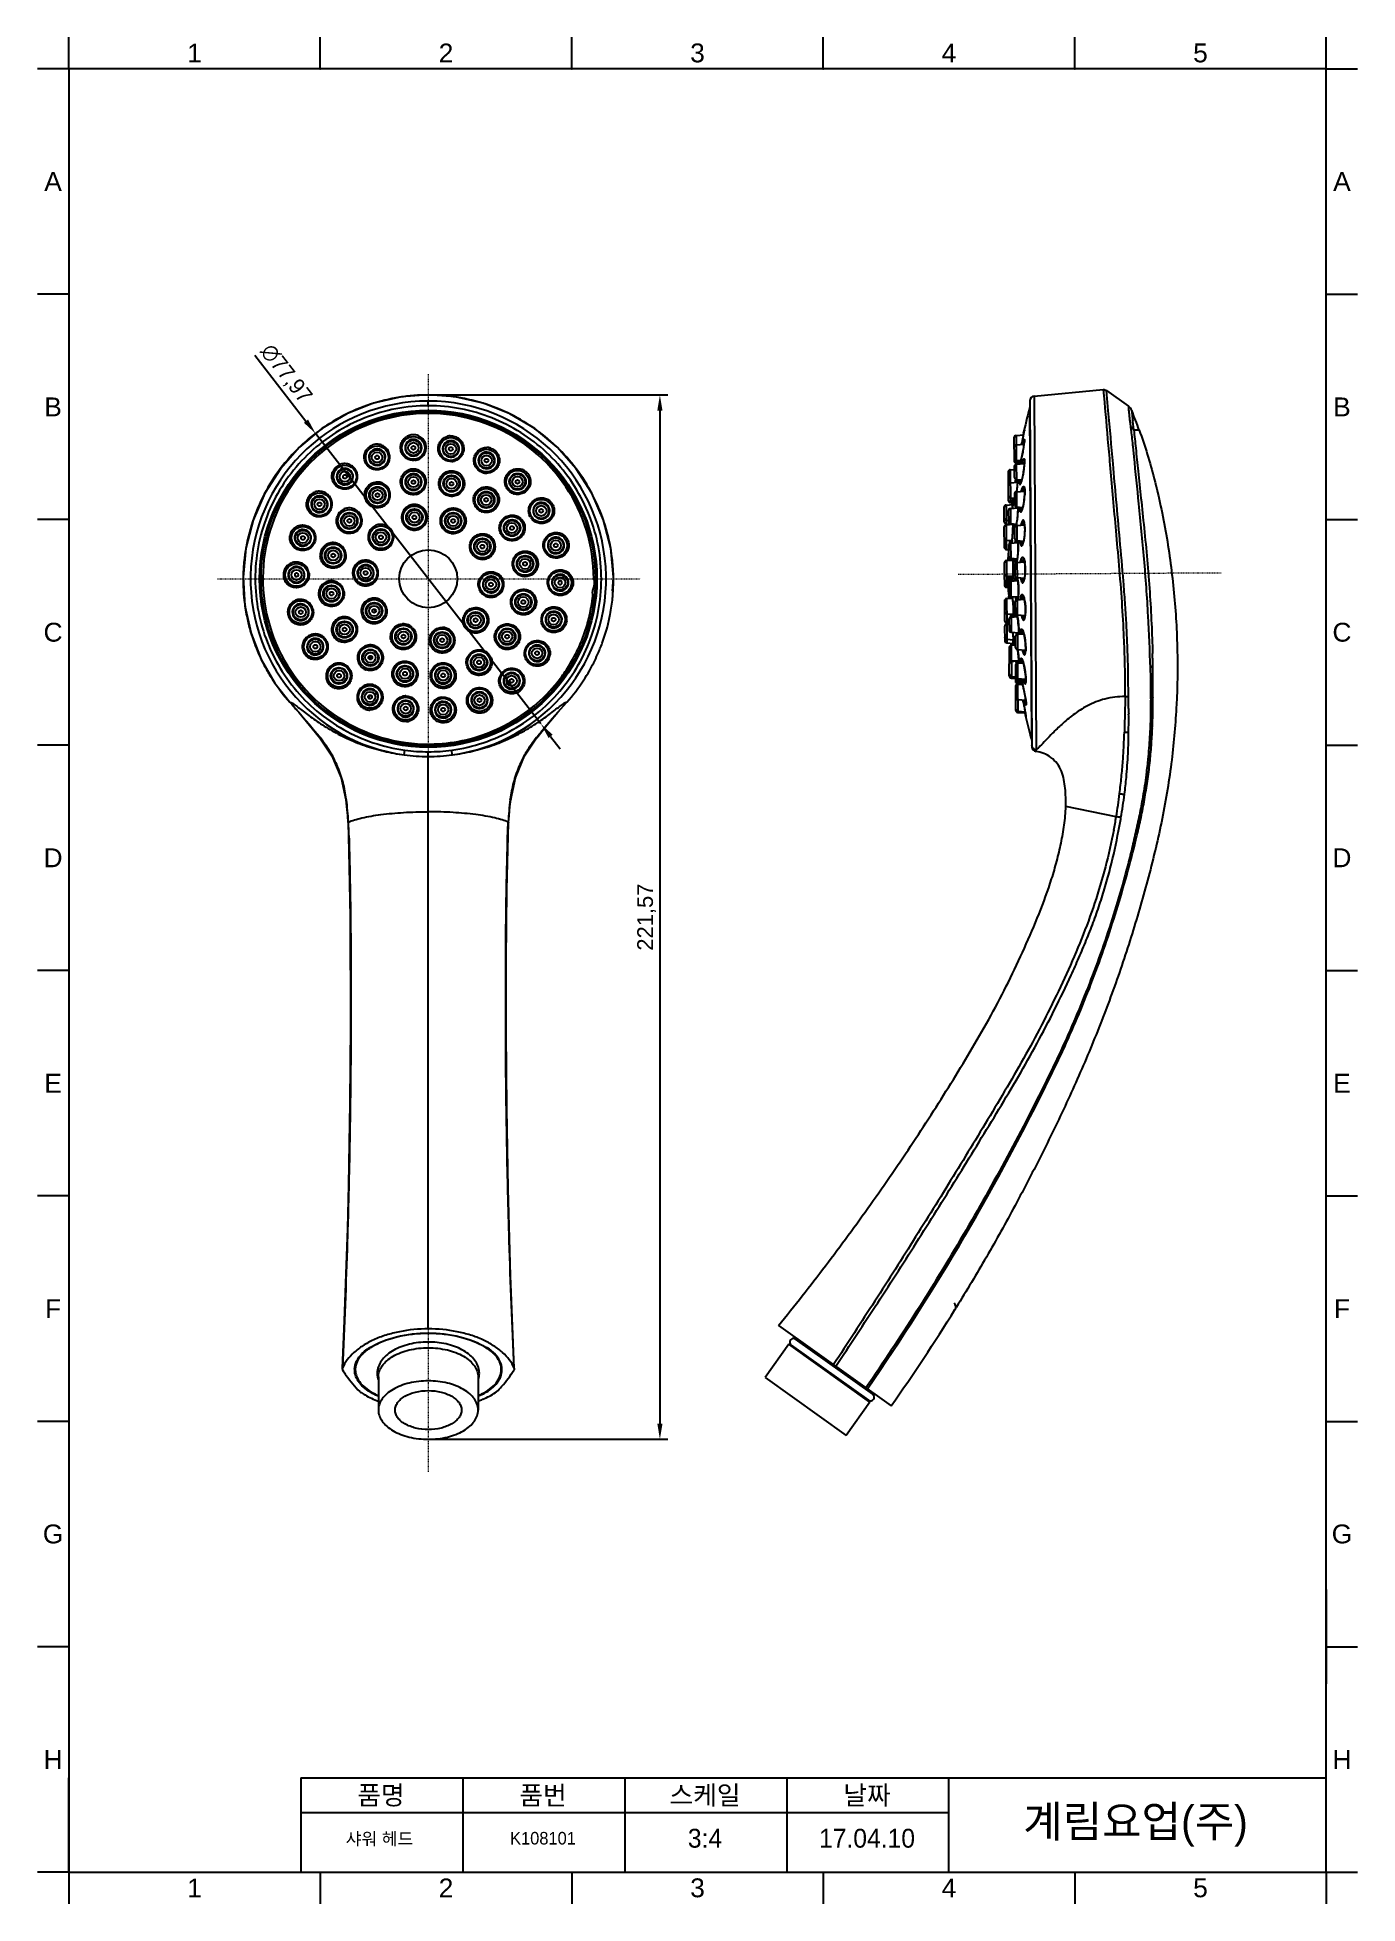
# Model space of a CAD drawing. Header units: millimetres. Extents: x 3631 to 3841, y 294 to 591.
import ezdxf

# ---------------------------------------------------------------- set-up
doc = ezdxf.new("R2010")
doc.units = ezdxf.units.MM
doc.header["$LTSCALE"] = 0.1
doc.linetypes.add('CENTER', pattern=[0.6, 0.375, -0.075, 0.075, -0.075])
doc.linetypes.add('CENTERX2', pattern=[101.6, 63.5, -12.7, 12.7, -12.7])
for name, color, linetype in [('02___PRT_ALL_AXES', 7, 'Continuous'), ('DIM', 3, 'Continuous'), ('FORM', 7, 'Continuous'), ('TEXT', 2, 'Continuous')]:
    doc.layers.add(name, color=color, linetype=linetype)
doc.styles.get("Standard").update_dxf_attribs({"font": 'arial.ttf'})
doc.dimstyles.new('ISO-25', dxfattribs={"dimtxt": 2.5, "dimasz": 2.5, "dimexe": 1.25, "dimexo": 0.625, "dimtad": 1, "dimlfac": 1.333333, "dimtxsty": 'Standard', "dimcen": 2.5, "dimadec": 0, "dimazin": 0, "dimtfac": 1, "dimtmove": 0, "dimatfit": 3, "dimfxl": 0, "dimarcsym": 0})

msp = doc.modelspace()

# ---------------------------------------------------------------- texts
at = {"layer": 'FORM', "char_height": 3, "attachment_point": 5}
for s, width, insert in [('1', 40, (3655.5929, 588.0136)), ('2', 40, (3695.5929, 588.0136)), ('3', 40, (3735.5929, 588.0136)), ('4', 40, (3775.5929, 588.0136)), ('5', 40, (3815.5929, 588.0136)), ('A', 5, (3633.0929, 567.5761)), ('A', 5, (3838.0929, 567.5761)), ('B', 5, (3633.0929, 531.7011)), ('B', 5, (3838.0929, 531.7011)), ('C', 5, (3633.0929, 495.8261)), ('C', 5, (3838.0929, 495.8261)), ('D', 5, (3633.0929, 459.9511)), ('D', 5, (3838.0929, 459.9511)), ('E', 5, (3633.0929, 424.0761)), ('E', 5, (3838.0929, 424.0761)), ('F', 5, (3633.0929, 388.2011)), ('F', 5, (3838.0929, 388.2011)), ('G', 5, (3633.0929, 352.3261)), ('G', 5, (3838.0929, 352.3261)), ('H', 5, (3633.0929, 316.4511)), ('H', 5, (3838.0929, 316.4511)), ('1', 40, (3655.5929, 296.0136)), ('2', 40, (3695.5929, 296.0136)), ('3', 40, (3735.5929, 296.0136)), ('4', 40, (3775.5929, 296.0136)), ('5', 40, (3815.5929, 296.0136))]:
    msp.add_mtext_dynamic_manual_height_columns(s, width=width, gutter_width=12.5, heights=[0], dxfattribs=dict(at, insert=insert))
at = {"layer": 'TEXT', "linetype": 'CENTERX2', "attachment_point": 5}
for s, insert, char_height in [('{\\fHYGothic-Medium|b0|i0|c129|p18;품명}', (3685.2451, 310.6182), 3), ('{\\fHYGothic-Medium|b0|i0|c129|p18;품번}', (3711.0148, 310.6182), 3), ('{\\fHYGothic-Medium|b0|i0|c129|p18;스케일}', (3736.7846, 310.6182), 3), ('{\\fHYGothic-Medium|b0|i0|c129|p18;날짜}', (3762.5543, 310.6182), 3), ('{\\fHYGothic-Medium|b0|i0|c129|p18;계림요업(주)}', (3805.2672, 305.8431), 5), ('{\\fHYGothic-Medium|b0|i0|c129|p18;샤워 헤드}', (3685.0115, 303.7319), 2), ('{\\fHYGothic-Medium|b0|i0|c129|p18;K108101}', (3711.0148, 303.9157), 2), ('{\\fHYGothic-Medium|b0|i0|c129|p18;3:4}', (3736.7846, 303.9073), 3), ('{\\fHYGothic-Medium|b0|i0|c129|p18;17.04.10}', (3762.5543, 303.9073), 3)]:
    msp.add_mtext_dynamic_manual_height_columns(s, width=60, gutter_width=12.5, heights=[0], dxfattribs=dict(at, insert=insert, char_height=char_height))

# ---------------------------------------------------------------- blocks, each defined once
blk = doc.blocks.new('*D64')
at = {"layer": 'Defpoints', "color": 0}
for p in [(3674.85, 527.46), (3710.69, 481.25)]:
    blk.add_point(p, dxfattribs=at)
at = {"layer": 'DIM', "color": 0, "lineweight": -2}
for p, q in [((3665.18, 539.93), (3673.32, 529.44)), ((3710.69, 481.25), (3674.85, 527.46)), ((3712.23, 479.27), (3713.76, 477.3))]:
    blk.add_line(p, q, dxfattribs=at)
at = {"layer": 'DIM', "color": 0}
for points in [[(3673.65, 529.69), (3672.99, 529.18), (3674.85, 527.46)], [(3712.56, 479.53), (3711.9, 479.02), (3710.69, 481.25)]]:
    blk.add_solid(points, dxfattribs=at)
at = {"layer": 'DIM', "color": 0, "insert": (3670.1, 536.92), "char_height": 2.5, "attachment_point": 5, "rotation": 307.797}
blk.add_mtext('{\\fMS PGothic|b0|i0|c128|p34;∅77,97}', dxfattribs=at)
blk = doc.blocks.new('*D65')
at = {"layer": 'Defpoints', "color": 0}
for p in [(3692.77, 533.6), (3692.77, 367.42), (3729.61, 367.42)]:
    blk.add_point(p, dxfattribs=at)
at = {"layer": 'DIM', "color": 0, "lineweight": -2}
for p, q in [((3693.4, 533.6), (3730.86, 533.6)), ((3729.61, 531.1), (3729.61, 369.92)), ((3693.4, 367.42), (3730.86, 367.42))]:
    blk.add_line(p, q, dxfattribs=at)
at = {"layer": 'DIM', "color": 0}
for points in [[(3729.2, 531.1), (3730.03, 531.1), (3729.61, 533.6)], [(3729.2, 369.92), (3730.03, 369.92), (3729.61, 367.42)]]:
    blk.add_solid(points, dxfattribs=at)
at = {"layer": 'DIM', "color": 0, "insert": (3727.49, 450.51), "char_height": 2.5, "attachment_point": 5, "rotation": 90}
blk.add_mtext('221,57', dxfattribs=at)

# ---------------------------------------------------------------- dimensions: what is measured, and where the dimension line sits
at = {"layer": 'DIM'}
dim = msp.add_diameter_dim_2p(p1=(3710.6942, 481.2493), p2=(3674.8534, 527.46), text='{\\fMS PGothic|b0|i0|c128|p34;<>}', dimstyle='ISO-25', override={"dimlfac": 1.333333, "dimfxl": 1.25}, dxfattribs=at)
dim.commit()
dim.dimension.update_dxf_attribs({"geometry": '*D64', "text_midpoint": (3670.1016, 536.9241)})
dim = msp.add_linear_dim(base=(3729.6128, 367.421), p1=(3692.7738, 533.5978), p2=(3692.7738, 367.421), angle=90, dimstyle='ISO-25', override={"dimlfac": 1.333333, "dimfxl": 1.25}, dxfattribs=at)
dim.commit()
dim.dimension.update_dxf_attribs({"geometry": '*D65', "text_midpoint": (3727.4854, 450.5094)})

# ---------------------------------------------------------------- linework, layer by layer
at = {"color": 7, "linetype": 'Continuous'}
for p, q in [((3692.7738, 533.5949), (3692.7738, 533.5978)), ((3692.7738, 531.8803), (3692.7738, 532.6329)), ((3788.4623, 532.6647), (3788.793, 477.6086)), ((3789.1475, 533.4216), (3800.1379, 534.4497)), ((3789.1475, 533.4216), (3789.4855, 477.126)), ((3800.6481, 534.312), (3804.1346, 531.8174)), ((3800.9319, 531.1091), (3800.6481, 534.3119)), ((3788.3806, 531.451), (3788.6967, 478.8274)), ((3804.9793, 528.0381), (3804.8221, 529.4216)), ((3689.7002, 527.1526), (3689.7824, 526.9072)), ((3689.7824, 526.9072), (3689.7844, 526.8895)), ((3696.2476, 527.0951), (3696.2574, 526.8364)), ((3696.2574, 526.8364), (3696.2543, 526.8189)), ((3785.9333, 526.7795), (3785.9554, 523.1044)), ((3786.2758, 527.1579), (3787.4742, 527.27)), ((3786.2758, 527.1579), (3786.3024, 522.7301)), ((3786.2849, 525.6465), (3787.5564, 525.7654)), ((3787.1743, 525.7297), (3787.195, 525.831)), ((3787.195, 525.831), (3787.2644, 526.1768)), ((3787.2366, 526.0372), (3787.2652, 526.1805)), ((3787.294, 525.7449), (3787.3864, 526.0925)), ((3787.3864, 526.0925), (3787.4751, 526.3692)), ((3787.4671, 527.5757), (3787.5361, 527.8651)), ((3787.4869, 525.2527), (3787.5665, 525.833)), ((3787.516, 527.5027), (3787.5384, 527.6321)), ((3787.5209, 525.4922), (3787.55, 525.7105)), ((3787.55, 525.7105), (3787.5734, 525.9118)), ((3787.5667, 527.8003), (3787.5839, 527.9143)), ((3787.5729, 527.8441), (3787.583, 527.9138)), ((3787.5734, 525.9118), (3787.5903, 526.09)), ((3787.5779, 525.9349), (3787.5949, 526.1151)), ((3787.583, 527.9138), (3787.5872, 527.9455)), ((3787.5863, 527.9319), (3787.583, 527.9138)), ((3787.5929, 527.9837), (3787.5863, 527.9319)), ((3787.5872, 527.9455), (3787.5899, 527.9695)), ((3787.5903, 526.09), (3787.5923, 526.1148)), ((3787.5917, 527.9882), (3787.592, 527.9934)), ((3787.5971, 526.1425), (3787.5923, 526.1148)), ((3787.6072, 526.3966), (3787.5971, 526.1425)), ((3787.5996, 526.3924), (3787.5982, 526.4044)), ((3804.9793, 528.0381), (3804.9821, 528.0135)), ((3805.851, 528.0188), (3804.9823, 528.0135)), ((3683.4017, 525.3632), (3683.5498, 525.1509)), ((3683.5498, 525.1509), (3683.5567, 525.1344)), ((3702.4501, 524.9443), (3702.4422, 524.9284)), ((3702.5136, 525.1953), (3702.4501, 524.9443)), ((3786.2993, 523.2441), (3787.0731, 523.1811)), ((3786.3024, 522.7301), (3786.5575, 522.7094)), ((3786.7887, 522.845), (3786.7785, 522.6118)), ((3786.8103, 523.0769), (3786.7887, 522.845)), ((3786.9083, 522.6158), (3786.9635, 522.7787)), ((3786.9635, 522.7787), (3787.0876, 523.2318)), ((3787.0106, 522.9898), (3787.0299, 523.1748)), ((3787.0224, 522.9884), (3787.0605, 523.131)), ((3787.0605, 523.131), (3787.1009, 523.2919)), ((3787.1009, 523.2919), (3787.1432, 523.4695)), ((3787.1853, 523.6497), (3787.1932, 523.6852)), ((3787.4047, 524.7563), (3787.4105, 524.7895)), ((3787.6274, 523.0245), (3787.6181, 522.6511)), ((3787.6201, 523.1961), (3787.6274, 523.0245)), ((3804.8199, 525.3767), (3804.9832, 523.7692)), ((3677.8626, 521.8718), (3678.0645, 521.7098)), ((3678.0645, 521.7098), (3678.0757, 521.6959)), ((3689.4959, 521.6023), (3689.5988, 521.3816)), ((3689.5988, 521.3816), (3689.6039, 521.3614)), ((3696.3458, 521.5438), (3696.3564, 521.3005)), ((3696.3564, 521.3005), (3696.3534, 521.2799)), ((3707.859, 521.3842), (3707.8468, 521.3711)), ((3707.9906, 521.607), (3707.859, 521.3842)), ((3784.9877, 521.3258), (3784.9992, 519.4097)), ((3785.3302, 521.7042), (3785.9552, 521.7627)), ((3785.3302, 521.7042), (3785.3617, 516.4675)), ((3785.9608, 522.1914), (3785.9707, 520.5419)), ((3786.159, 519.7009), (3786.1757, 519.8087)), ((3786.1595, 519.7053), (3786.1944, 519.9317)), ((3786.1757, 519.8087), (3786.1808, 519.8421)), ((3786.1944, 519.9317), (3786.2334, 520.1906)), ((3786.2809, 519.725), (3786.3367, 520.0048)), ((3786.3034, 522.5699), (3787.6068, 522.6918)), ((3786.3034, 522.5699), (3786.3178, 520.1675)), ((3786.3178, 520.1675), (3787.207, 520.0951)), ((3786.3367, 520.0048), (3786.3763, 520.1773)), ((3786.4927, 519.1844), (3786.5402, 519.7911)), ((3786.5252, 519.5844), (3786.5384, 519.7895)), ((3786.5384, 519.7895), (3786.543, 519.878)), ((3786.5412, 519.8078), (3786.5384, 519.7895)), ((3786.5402, 519.7911), (3786.5412, 519.8078)), ((3786.5534, 520.1568), (3786.5412, 519.8078)), ((3786.5502, 520.1099), (3786.5502, 520.1486)), ((3787.019, 519.8815), (3787.0189, 520.1031)), ((3787.5597, 522.0187), (3787.5885, 522.2986)), ((3787.5885, 522.2986), (3787.6092, 522.563)), ((3787.6092, 522.563), (3787.6129, 522.6264)), ((3787.6181, 522.6511), (3787.6129, 522.6264)), ((3673.5314, 516.9613), (3673.7708, 516.8627)), ((3673.7708, 516.8627), (3673.7854, 516.8526)), ((3683.145, 519.035), (3683.3246, 518.8704)), ((3683.3246, 518.8704), (3683.337, 518.8538)), ((3702.5686, 518.6395), (3702.558, 518.6217)), ((3702.6519, 518.8684), (3702.5686, 518.6395)), ((3785.0001, 519.2504), (3785.0146, 516.8419)), ((3785.3427, 519.6289), (3786.5429, 519.7412)), ((3785.3571, 517.2266), (3785.991, 517.1749)), ((3785.7621, 516.8827), (3785.7599, 516.7983)), ((3785.9608, 517.1189), (3785.9487, 516.788)), ((3785.9487, 516.788), (3785.954, 516.5562)), ((3785.9872, 517.799), (3785.9971, 516.1495)), ((3786.3298, 518.1775), (3787.6463, 518.3006)), ((3786.3298, 518.1775), (3786.3442, 515.7751)), ((3786.3744, 518.1816), (3786.3859, 518.2656)), ((3787.5377, 518.66), (3787.6033, 518.7502)), ((3787.6078, 518.7975), (3787.6373, 518.5897)), ((3787.6108, 517.2678), (3787.6363, 517.6099)), ((3787.6363, 517.6099), (3787.6423, 517.7247)), ((3787.6423, 517.7248), (3787.6481, 517.8813)), ((3787.6476, 517.7407), (3787.6423, 517.7248)), ((3678.26, 514.2328), (3678.4889, 514.1494)), ((3678.4889, 514.1494), (3678.5068, 514.1388)), ((3689.235, 515.6965), (3689.3801, 515.5168)), ((3689.3801, 515.5168), (3689.3898, 515.4989)), ((3696.5774, 515.6104), (3696.5892, 515.3798)), ((3696.5892, 515.3798), (3696.5865, 515.3597)), ((3707.4542, 513.9834), (3707.2896, 513.8039)), ((3712.0457, 516.4444), (3712.0304, 516.4352)), ((3712.2348, 516.6211), (3712.0457, 516.4444)), ((3784.3231, 515.7026), (3784.3364, 513.4864)), ((3784.6657, 516.081), (3785.722, 516.1798)), ((3784.6657, 516.081), (3784.6835, 513.1122)), ((3785.0248, 515.149), (3785.0347, 513.4996)), ((3785.3617, 516.4675), (3785.6879, 516.441)), ((3785.3673, 515.5277), (3786.5765, 515.6408)), ((3785.3673, 515.5277), (3785.3817, 513.1253)), ((3785.6531, 516.1781), (3785.6984, 516.5816)), ((3785.6735, 515.5563), (3785.6899, 515.7585)), ((3785.6792, 515.6244), (3785.6737, 515.5586)), ((3785.7375, 516.398), (3785.6792, 515.6244)), ((3785.7419, 516.4644), (3785.741, 516.4554)), ((3785.7545, 516.6867), (3785.7571, 516.7436)), ((3786.3442, 515.7751), (3787.35, 515.6932)), ((3786.57, 515.0057), (3786.567, 514.9951)), ((3787.3033, 515.4978), (3787.4013, 515.8732)), ((3787.4013, 515.8732), (3787.4901, 516.3165)), ((3683.2443, 511.4503), (3683.4672, 511.3903)), ((3683.4672, 511.3903), (3683.4856, 511.3815)), ((3691.5654, 512.6135), (3691.4971, 512.5707)), ((3691.7404, 512.743), (3691.7364, 512.7448)), ((3691.8808, 512.5912), (3691.7404, 512.743)), ((3696.8683, 511.7484), (3696.8661, 511.7522)), ((3696.8927, 511.543), (3696.8683, 511.7484)), ((3702.341, 511.0316), (3702.3269, 511.0168)), ((3702.467, 511.225), (3702.341, 511.0316)), ((3707.2896, 513.8039), (3707.273, 513.7914)), ((3784.3421, 512.5396), (3784.3609, 509.407)), ((3784.6801, 513.6787), (3785.0258, 513.6505)), ((3784.6835, 513.1122), (3785.4154, 513.0526)), ((3784.6847, 512.9182), (3785.7835, 513.0209)), ((3784.6847, 512.9182), (3784.708, 509.0327)), ((3785.0372, 513.0834), (3785.038, 512.9512)), ((3785.3817, 513.1253), (3786.3534, 513.0462)), ((3785.3871, 512.9702), (3785.3911, 513.0756)), ((3785.4187, 513.0017), (3785.4248, 513.044)), ((3785.7674, 512.2184), (3785.7662, 512.2134)), ((3785.9997, 512.5813), (3786.0214, 512.4545)), ((3786.0194, 512.4466), (3786.0293, 510.797)), ((3786.2073, 512.908), (3786.1988, 513.0486)), ((3786.2218, 512.7708), (3786.2073, 512.908)), ((3786.3039, 512.8084), (3786.3385, 512.9679)), ((3786.3074, 512.8034), (3786.3641, 513.0817)), ((3786.3619, 512.825), (3787.6479, 512.9453)), ((3786.3619, 512.825), (3786.3764, 510.4227)), ((3787.5269, 510.483), (3787.5902, 510.8513)), ((3787.5902, 510.8513), (3787.6407, 511.2725)), ((3787.6863, 512.125), (3787.681, 512.5192)), ((3787.6824, 511.9303), (3787.6863, 512.125)), ((3787.6879, 511.9371), (3787.6824, 511.9303)), ((3674.8206, 510.5756), (3674.6357, 510.5942)), ((3675.5846, 507.9267), (3675.828, 507.9372)), ((3675.828, 507.9372), (3675.8486, 507.9343)), ((3687.0072, 510.5335), (3687.0029, 510.5326)), ((3687.21, 510.4933), (3687.0072, 510.5335)), ((3700.3313, 507.7492), (3700.4323, 507.9296)), ((3700.4323, 507.9296), (3700.4327, 507.934)), ((3714.6711, 510.5251), (3714.6538, 510.5207)), ((3714.9023, 510.6415), (3714.6711, 510.5251)), ((3784.6991, 510.5158), (3785.6312, 510.4399)), ((3784.708, 509.0327), (3785.0513, 509.0048)), ((3785.0578, 509.6464), (3785.0677, 507.9969)), ((3785.4004, 510.0249), (3786.5773, 510.135)), ((3785.4004, 510.0249), (3785.4148, 507.6226)), ((3785.4089, 510.0617), (3785.4013, 510.4525)), ((3785.5747, 510.0412), (3785.5892, 510.1281)), ((3785.6305, 510.4237), (3785.5763, 510.0329)), ((3785.5892, 510.1281), (3785.6102, 510.274)), ((3786.1085, 510.1007), (3786.156, 510.3756)), ((3786.156, 510.3756), (3786.1868, 510.5138)), ((3786.3764, 510.4227), (3787.4914, 510.3319)), ((3786.5488, 510.4216), (3786.5778, 510.1897)), ((3786.6079, 508.6997), (3786.6048, 508.7024)), ((3684.4767, 505.9639), (3684.4737, 505.9607)), ((3684.6644, 506.0506), (3684.4767, 505.9639)), ((3709.8007, 507.5296), (3709.7806, 507.5245)), ((3710.0215, 507.6325), (3709.8007, 507.5296)), ((3784.3763, 506.8556), (3784.3862, 505.2061)), ((3784.3873, 505.0224), (3784.3972, 503.3728)), ((3784.7188, 507.2341), (3785.7825, 507.3336)), ((3784.7188, 507.2341), (3784.7443, 502.9986)), ((3785.2129, 507.2803), (3785.2104, 507.7056)), ((3785.4148, 507.6226), (3786.4966, 507.5345)), ((3785.4752, 507.3078), (3785.5057, 507.6195)), ((3785.7195, 507.338), (3785.7577, 507.5985)), ((3785.7604, 507.6018), (3785.8009, 507.0951)), ((3785.8092, 505.2621), (3785.8079, 505.2729)), ((3785.818, 505.5077), (3785.817, 505.4767)), ((3786.0547, 506.5678), (3786.0646, 504.9182)), ((3786.3209, 507.2819), (3786.2729, 507.5506)), ((3786.363, 506.9462), (3786.4056, 507.0723)), ((3786.395, 507.0751), (3786.3849, 507.0933)), ((3786.3885, 507.0591), (3786.4189, 507.1573)), ((3786.3973, 506.9462), (3787.6207, 507.0607)), ((3786.3973, 506.9462), (3786.4117, 504.5439)), ((3787.6846, 504.8969), (3787.7104, 505.226)), ((3787.7104, 505.226), (3787.7166, 505.3472)), ((3787.7221, 505.3364), (3787.7166, 505.3472)), ((3669.7704, 504.5568), (3670.0251, 504.6033)), ((3670.0251, 504.6033), (3670.0429, 504.6027)), ((3680.8936, 504.4939), (3681.1092, 504.5763)), ((3681.1092, 504.5763), (3681.1292, 504.58)), ((3700.8832, 502.6587), (3701.071, 502.7453)), ((3701.071, 502.7453), (3701.0739, 502.7486)), ((3704.4384, 504.133), (3704.4184, 504.1293)), ((3704.6541, 504.2154), (3704.4384, 504.133)), ((3715.5225, 504.106), (3715.5047, 504.1066)), ((3715.7772, 504.1525), (3715.5225, 504.106)), ((3722.0818, 502.365), (3722.224, 504.614)), ((3784.7332, 504.8317), (3785.7746, 504.7469)), ((3784.7443, 502.9986), (3784.9817, 502.9792)), ((3785.0943, 503.5799), (3785.1042, 501.9304)), ((3785.2334, 503.8673), (3785.2279, 504.7914)), ((3785.4368, 503.9584), (3786.5391, 504.0615)), ((3785.4368, 503.9584), (3785.4513, 501.556)), ((3785.7463, 504.448), (3785.7018, 504.1797)), ((3785.7083, 504.7514), (3785.7462, 504.4756)), ((3786.3101, 504.0486), (3786.3469, 504.2611)), ((3786.4117, 504.5439), (3787.6205, 504.4454)), ((3786.4412, 504.5496), (3786.5038, 504.2964)), ((3786.6459, 501.8689), (3786.6513, 502.0079)), ((3787.4985, 503.9375), (3787.562, 504.1267)), ((3787.5064, 504.018), (3787.5554, 504.1569)), ((3787.6368, 504.4752), (3787.684, 504.8226)), ((3787.6484, 504.6027), (3787.6846, 504.8969)), ((3675.5261, 501.0767), (3675.7469, 501.1796)), ((3675.7469, 501.1796), (3675.767, 501.1848)), ((3684.3058, 499.2506), (3684.1588, 499.5367)), ((3684.4061, 499.0559), (3684.3058, 499.2506)), ((3685.1153, 500.7796), (3685.1149, 500.7753)), ((3685.2163, 500.9601), (3685.1153, 500.7796)), ((3709.7197, 500.772), (3709.6991, 500.775)), ((3709.963, 500.7826), (3709.7197, 500.772)), ((3784.4125, 500.8215), (3784.4313, 497.6889)), ((3784.7551, 501.1999), (3785.7214, 501.2903)), ((3784.7551, 501.1999), (3784.7784, 497.3145)), ((3785.1084, 501.2329), (3785.1061, 501.6063)), ((3785.2492, 501.2461), (3785.2468, 501.6447)), ((3785.4513, 501.556), (3786.6167, 501.4611)), ((3785.6946, 501.4852), (3785.6863, 501.5369)), ((3785.6978, 501.4713), (3785.6889, 501.2894)), ((3785.7674, 500.8947), (3785.7703, 500.8643)), ((3786.0903, 500.6388), (3786.1002, 498.9892)), ((3786.2232, 501.0549), (3786.2582, 500.9349)), ((3786.4329, 501.0173), (3787.5678, 501.1234)), ((3786.4329, 501.0173), (3786.4473, 498.6149)), ((3786.5462, 501.0138), (3786.494, 501.1134)), ((3786.6393, 501.7439), (3786.6459, 501.8689)), ((3786.6491, 501.8499), (3786.6459, 501.8689)), ((3786.6498, 501.8677), (3786.6491, 501.8499)), ((3787.7555, 498.8739), (3787.762, 499.0502)), ((3670.6453, 498.0678), (3670.8765, 498.1841)), ((3670.8765, 498.1841), (3670.8938, 498.1886)), ((3683.0806, 497.4843), (3683.2066, 497.6777)), ((3683.2066, 497.6777), (3683.2207, 497.6924)), ((3688.6549, 497.1662), (3688.6793, 496.9609)), ((3688.6793, 496.9609), (3688.6815, 496.9571)), ((3693.6668, 496.1181), (3693.8072, 495.9663)), ((3693.9822, 496.0957), (3694.0505, 496.1386)), ((3698.3376, 498.216), (3698.5404, 498.1757)), ((3698.5404, 498.1757), (3698.5447, 498.1767)), ((3702.0804, 497.319), (3702.062, 497.3278)), ((3702.3033, 497.2589), (3702.0804, 497.319)), ((3714.531, 497.707), (3714.5141, 497.7126)), ((3714.7884, 497.6799), (3714.531, 497.707)), ((3784.437, 496.7421), (3784.4503, 494.5259)), ((3784.7695, 498.7976), (3785.8671, 498.7082)), ((3784.7784, 497.3145), (3785.1264, 497.2861)), ((3784.7796, 497.1205), (3785.1329, 497.1535)), ((3784.7796, 497.1205), (3784.7974, 494.1516)), ((3785.1285, 497.8732), (3785.1385, 496.2236)), ((3785.4711, 498.2516), (3786.4687, 498.345)), ((3785.4711, 498.2516), (3785.4855, 495.8493)), ((3785.6191, 498.5752), (3785.6685, 498.2667)), ((3785.8504, 498.2873), (3785.8592, 498.4251)), ((3785.8671, 498.5852), (3785.8535, 498.2821)), ((3785.8592, 498.4251), (3785.8652, 498.5907)), ((3786.0722, 498.5784), (3786.0618, 498.3157)), ((3786.2978, 498.4232), (3786.3249, 498.6533)), ((3786.4085, 498.6367), (3786.4663, 498.3806)), ((3786.4473, 498.6149), (3787.7225, 498.5111)), ((3787.698, 498.3167), (3787.7412, 498.6593)), ((3787.7412, 498.6593), (3787.7555, 498.8737)), ((3787.7421, 498.5783), (3787.7611, 498.8476)), ((3787.7555, 498.8737), (3787.7555, 498.8739)), ((3787.7611, 498.8476), (3787.7555, 498.8737)), ((3678.0934, 494.7258), (3678.258, 494.9054)), ((3678.258, 494.9054), (3678.2747, 494.9179)), ((3688.9584, 493.3294), (3688.9611, 493.3496)), ((3688.9702, 493.0989), (3688.9584, 493.3294)), ((3693.8072, 495.9663), (3693.8112, 495.9645)), ((3696.1675, 493.1924), (3696.1579, 493.2103)), ((3696.3126, 493.0128), (3696.1675, 493.1924)), ((3707.0587, 494.5598), (3707.0408, 494.5705)), ((3707.2876, 494.4765), (3707.0587, 494.5598)), ((3784.794, 494.7181), (3785.8717, 494.6304)), ((3784.7974, 494.1516), (3785.7857, 494.0712)), ((3785.1554, 493.395), (3785.1699, 490.9865)), ((3785.4855, 495.8493), (3786.692, 495.751)), ((3785.498, 493.7735), (3786.1433, 493.8339)), ((3785.498, 493.7735), (3785.5295, 488.5368)), ((3785.7483, 494.6347), (3785.821, 494.1212)), ((3785.7885, 495.6728), (3785.7742, 495.8258)), ((3786.0968, 494.4864), (3786.0838, 494.2554)), ((3786.0838, 494.2554), (3786.092, 493.9133)), ((3786.1234, 495.1401), (3786.1333, 493.4905)), ((3786.2761, 495.778), (3786.3327, 495.5091)), ((3786.4659, 495.5185), (3787.4949, 495.6148)), ((3786.4659, 495.5185), (3786.4803, 493.1162)), ((3786.4803, 493.1162), (3787.7996, 493.0088)), ((3786.5982, 495.5538), (3786.5409, 495.7574)), ((3786.6842, 495.5365), (3786.6892, 495.6258)), ((3786.6992, 495.8948), (3786.6892, 495.5321)), ((3786.974, 495.9651), (3786.9516, 495.7308)), ((3787.5097, 495.5911), (3787.591, 495.239)), ((3787.7916, 492.9106), (3787.7975, 493.0339)), ((3673.3128, 492.0881), (3673.5019, 492.2649)), ((3673.5019, 492.2649), (3673.5172, 492.274)), ((3682.8957, 489.8409), (3682.979, 490.0697)), ((3682.979, 490.0697), (3682.9896, 490.0876)), ((3683.5834, 491.5037), (3683.5974, 492.1077)), ((3711.7768, 491.8466), (3711.7622, 491.8567)), ((3712.0162, 491.748), (3711.7768, 491.8466)), ((3785.1824, 488.911), (3785.1709, 490.8272)), ((3785.5124, 491.3711), (3786.7144, 491.2733)), ((3785.5134, 491.2057), (3786.2771, 491.2771)), ((3786.1511, 490.5171), (3786.161, 488.8674)), ((3786.3493, 490.8737), (3786.3416, 490.9179)), ((3786.3525, 490.8551), (3786.3493, 490.8737)), ((3786.424, 491.2909), (3786.5152, 490.886)), ((3786.4937, 490.8955), (3787.4065, 490.9809)), ((3786.4937, 490.8955), (3786.5081, 488.4932)), ((3786.7253, 490.9172), (3786.7238, 491.0589)), ((3787, 491.5961), (3786.9773, 491.4498)), ((3787.0093, 491.6285), (3787, 491.5961)), ((3787.192, 490.9643), (3787.196, 491.2236)), ((3787.7569, 492.6104), (3787.7835, 492.8058)), ((3787.7775, 492.6569), (3787.797, 492.868)), ((3787.7835, 492.8058), (3787.7915, 492.9102)), ((3787.7915, 492.9102), (3787.7916, 492.9106)), ((3787.797, 492.868), (3787.7915, 492.9102)), ((3677.557, 487.1022), (3677.6886, 487.3251)), ((3677.6886, 487.3251), (3677.7008, 487.3382)), ((3689.1912, 487.4088), (3689.1942, 487.4294)), ((3689.2018, 487.1654), (3689.1912, 487.4088)), ((3695.9488, 487.3277), (3695.9437, 487.3479)), ((3696.0517, 487.1069), (3695.9488, 487.3277)), ((3702.223, 489.8388), (3702.2106, 489.8555)), ((3702.4026, 489.6742), (3702.223, 489.8388)), ((3785.5279, 488.8033), (3786.1838, 488.7499)), ((3785.5295, 488.5368), (3786.5846, 488.4509)), ((3786.1633, 488.4852), (3786.1659, 488.0572)), ((3786.1714, 487.1442), (3786.1935, 483.4691)), ((3786.5081, 488.4932), (3787.8249, 488.3859)), ((3786.5083, 488.4571), (3786.513, 487.6829)), ((3786.513, 487.6829), (3786.7507, 487.6635)), ((3786.5139, 487.5227), (3787.31, 487.5971)), ((3786.5139, 487.5227), (3786.5405, 483.0949)), ((3786.6022, 488.4839), (3786.605, 488.4694)), ((3786.605, 488.4694), (3786.6604, 488.1997)), ((3787.0292, 488.3274), (3787.0227, 488.3267)), ((3787.2358, 487.5912), (3787.2112, 487.8824)), ((3787.3709, 488.4229), (3787.4736, 488.0794)), ((3787.7588, 488.1365), (3787.6557, 488.4011)), ((3787.8282, 488.0016), (3787.7588, 488.1365)), ((3787.7961, 487.7078), (3787.8064, 487.7454)), ((3787.8057, 487.8346), (3787.8192, 487.9161)), ((3787.8064, 487.7454), (3787.8213, 487.831)), ((3787.8192, 487.9161), (3787.822, 487.9425)), ((3787.822, 487.9425), (3787.8221, 487.9436)), ((3787.8269, 487.8822), (3787.822, 487.9425)), ((3787.8221, 487.9436), (3787.8268, 488.0071)), ((3787.8268, 488.0071), (3787.8307, 488.2346)), ((3787.8367, 488.1963), (3787.8309, 487.9339)), ((3670.7353, 484.7188), (3670.7325, 484.7178)), ((3683.4377, 485.2488), (3683.4518, 485.8528)), ((3707.4832, 486.9995), (3707.4719, 487.0133)), ((3707.685, 486.8375), (3707.4832, 486.9995)), ((3714.8151, 484.7178), (3714.8123, 484.7189)), ((3786.5284, 485.1203), (3787.8125, 485.0157)), ((3787.5268, 484.3323), (3787.5121, 484.4019)), ((3787.5145, 485.0349), (3787.6248, 484.6504)), ((3787.7587, 485.4269), (3787.8207, 484.9672)), ((3787.8175, 484.2436), (3787.8267, 484.2468)), ((3787.8485, 484.294), (3787.8476, 484.3891)), ((3787.8482, 484.3918), (3787.8492, 484.3993)), ((3787.8492, 484.3993), (3787.8532, 484.4733)), ((3787.8532, 484.4733), (3787.8504, 484.5991)), ((3804.1595, 483.729), (3804.132, 485.7118)), ((3683.034, 483.514), (3683.0975, 483.7649)), ((3683.0975, 483.7649), (3683.1054, 483.7809)), ((3689.2902, 481.8728), (3689.2933, 481.8904)), ((3689.3, 481.6142), (3689.2902, 481.8728)), ((3695.7652, 481.8021), (3695.7632, 481.8198)), ((3695.8474, 481.5566), (3695.7652, 481.8021)), ((3701.9978, 483.5584), (3701.9909, 483.5748)), ((3702.1459, 483.3461), (3701.9978, 483.5584)), ((3786.5395, 483.2709), (3787.7567, 483.1718)), ((3786.5405, 483.0949), (3787.6631, 483.0034)), ((3787.6408, 483.1766), (3787.7284, 482.8232)), ((3787.7284, 482.8232), (3787.8278, 482.4711)), ((3787.8328, 482.7313), (3787.8181, 482.8222)), ((3787.8381, 482.4416), (3787.8538, 482.4042)), ((3787.8538, 482.4042), (3787.8599, 482.3942)), ((3675.5661, 479.0672), (3675.5359, 479.0423)), ((3709.9815, 479.0672), (3710.0118, 479.0422)), ((3688.9528, 476.3365), (3689.0545, 477.0824)), ((3692.7738, 476.0742), (3692.7738, 476.823)), ((3692.7738, 467.2727), (3692.7738, 476.0742)), ((3696.5948, 476.3365), (3696.4931, 477.0824)), ((3678.9209, 472.6711), (3679.6424, 469.2371)), ((3679.7283, 469.2958), (3679.7346, 469.2482)), ((3705.813, 469.2484), (3705.8193, 469.2958)), ((3679.6423, 469.2372), (3679.6423, 469.237)), ((3679.9172, 466.6797), (3679.9918, 465.5623)), ((3692.7738, 386.0486), (3692.7738, 467.2726)), ((3802.2031, 466.4876), (3794.1629, 468.0904)), ((3679.9936, 465.5726), (3680.0598, 465.6211)), ((3680.0679, 465.5665), (3680.0643, 465.623)), ((3705.2865, 454.8687), (3705.5292, 465.5629)), ((3705.48, 465.5664), (3705.4835, 465.6234)), ((3705.5553, 465.5681), (3705.5557, 465.5624)), ((3705.5558, 465.5623), (3705.5558, 465.5622)), ((3791.7591, 425.1631), (3791.4889, 425.2926)), ((3692.7738, 384.9883), (3692.7738, 386.0486)), ((3692.7738, 384.3251), (3692.7738, 384.2565)), ((3748.4938, 385.5301), (3766.4094, 372.757)), ((3683.5717, 382.0625), (3683.5717, 381.9791)), ((3701.9759, 382.0625), (3701.9759, 381.9791)), ((3750.1021, 382.5277), (3746.3303, 377.2374)), ((3763.0202, 373.3177), (3750.1024, 382.5276)), ((3751.1016, 381.9775), (3751.0248, 381.8699)), ((3751.902, 383.1002), (3751.7595, 382.9002)), ((3679.1103, 378.7046), (3679.0893, 378.6117)), ((3679.0893, 378.6117), (3679.0981, 378.5319)), ((3679.0981, 378.5319), (3679.1353, 378.4478)), ((3681.1663, 378.5765), (3681.1663, 379.2742)), ((3684.8411, 377.3324), (3684.8411, 372.0648)), ((3700.7066, 377.3324), (3700.7066, 372.0648)), ((3704.3813, 379.2755), (3704.3813, 378.5765)), ((3706.4495, 378.5319), (3706.4123, 378.4478)), ((3706.4373, 378.7046), (3706.4583, 378.6117)), ((3706.4583, 378.6117), (3706.4495, 378.5319)), ((3746.3305, 377.2372), (3759.2484, 368.0273)), ((3684.2332, 374.6668), (3684.2314, 374.5605)), ((3701.3141, 374.6666), (3701.3158, 374.5608)), ((3762.9749, 375.2057), (3762.8324, 375.0057)), ((3763.0205, 373.3175), (3759.2487, 368.0271)), ((3762.1745, 374.083), (3762.0978, 373.9754))]:
    msp.add_line(p, q, dxfattribs=at)
for points in [[(3692.7738, 533.5978), (3688.5107, 533.2849), (3684.0604, 532.2764), (3679.8045, 530.5885), (3675.8512, 528.2496), (3672.2992, 525.3173), (3669.2417, 521.8576), (3666.7563, 517.95), (3664.9132, 513.6992), (3663.7591, 509.2149)], [(3722.224, 504.614), (3721.7885, 509.2148), (3720.6344, 513.6991), (3718.7913, 517.95), (3716.3059, 521.8576), (3713.2484, 525.3173), (3709.6964, 528.2496), (3705.7431, 530.5885), (3701.4873, 532.2764), (3697.0369, 533.2849), (3692.7738, 533.5978)], [(3787.2644, 526.1768), (3787.3339, 526.5295), (3787.3679, 526.705), (3787.401, 526.8778), (3787.4328, 527.0461), (3787.4628, 527.2077), (3787.4907, 527.3607), (3787.516, 527.5027)], [(3787.5384, 527.6321), (3787.5575, 527.7467), (3787.5729, 527.8441)], [(3787.5923, 526.1148), (3787.5974, 526.1905), (3787.6014, 526.2809)], [(3787.6014, 526.2809), (3787.6018, 526.3493), (3787.5996, 526.3924)], [(3786.9067, 522.6263), (3786.9267, 522.6784), (3786.9551, 522.7619), (3786.9872, 522.8653), (3787.0224, 522.9884)], [(3787.1432, 523.4695), (3787.1869, 523.662), (3787.2315, 523.8678), (3787.2765, 524.0852), (3787.3215, 524.3121), (3787.3657, 524.5461), (3787.4086, 524.7846), (3787.4494, 525.0246), (3787.4871, 525.262), (3787.5209, 525.4922)], [(3787.6216, 523.0098), (3787.6154, 523.1388), (3787.6049, 523.228), (3787.5993, 523.2571)], [(3787.6129, 522.6264), (3787.6214, 522.8434), (3787.6216, 523.0098)], [(3786.543, 519.878), (3786.5478, 520.0022), (3786.5502, 520.1099)], [(3787.0006, 519.5208), (3787.0019, 519.5225), (3787.0217, 519.555), (3787.0539, 519.6225), (3787.0937, 519.7234), (3787.1382, 519.8556), (3787.1859, 520.0161), (3787.2357, 520.2028), (3787.2866, 520.4133), (3787.3377, 520.6456), (3787.3882, 520.897), (3787.4369, 521.1644), (3787.4827, 521.4443), (3787.524, 521.7315), (3787.5597, 522.0187)], [(3785.7571, 516.7436), (3785.759, 516.7912), (3785.7602, 516.8299), (3785.7607, 516.8596), (3785.7607, 516.8676)], [(3786.3859, 518.2656), (3786.4143, 518.4851), (3786.4413, 518.7087), (3786.4663, 518.9336), (3786.4889, 519.1571), (3786.5087, 519.3753), (3786.5252, 519.5844)], [(3787.4795, 516.2817), (3787.5305, 516.5925), (3787.5749, 516.9249), (3787.6108, 517.2678)], [(3787.6481, 517.8813), (3787.6503, 518.2134), (3787.6384, 518.476), (3787.616, 518.6727), (3787.5881, 518.8017), (3787.5776, 518.8322)], [(3785.6899, 515.7585), (3785.7024, 515.9168), (3785.714, 516.0702), (3785.7248, 516.2171), (3785.7344, 516.3557)], [(3785.7344, 516.3557), (3785.7466, 516.5456), (3785.7509, 516.6206), (3785.7545, 516.6867)], [(3786.3385, 512.9679), (3786.3737, 513.1536), (3786.4086, 513.3627), (3786.4423, 513.5935), (3786.4741, 513.8432), (3786.503, 514.1086), (3786.5282, 514.385), (3786.5491, 514.666), (3786.5648, 514.9449), (3786.567, 514.9951)], [(3786.567, 514.9951), (3786.5756, 515.2508), (3786.5784, 515.4848), (3786.5758, 515.6962), (3786.5731, 515.7565)], [(3787.1446, 515.1423), (3787.1421, 515.14), (3787.1588, 515.1635), (3787.2008, 515.2436), (3787.2525, 515.3716), (3787.3086, 515.5426), (3787.3665, 515.7532), (3787.4241, 516.0006), (3787.4795, 516.2817)], [(3691.4971, 512.5707), (3691.4247, 512.5299), (3691.3953, 512.5146)], [(3691.7365, 512.7449), (3691.6877, 512.7028), (3691.629, 512.6577), (3691.5654, 512.6135)], [(3696.6507, 511.7465), (3696.5702, 511.752), (3696.4877, 511.7616), (3696.4553, 511.7664)], [(3696.8663, 511.7522), (3696.8022, 511.7468), (3696.7281, 511.7449), (3696.6507, 511.7465)], [(3785.4248, 513.044), (3785.4316, 513.0942), (3785.4351, 513.121)], [(3785.6102, 510.274), (3785.6318, 510.445), (3785.6537, 510.6395), (3785.6753, 510.8557), (3785.6963, 511.0912), (3785.7162, 511.3434), (3785.7345, 511.6092)], [(3785.7345, 511.6092), (3785.7507, 511.8851), (3785.7642, 512.1655), (3785.7662, 512.2134)], [(3785.7662, 512.2134), (3785.7725, 512.3828), (3785.7785, 512.587), (3785.7822, 512.7801), (3785.7838, 512.959), (3785.7833, 513.0926)], [(3787.681, 512.5192), (3787.6588, 512.8605), (3787.6233, 513.136), (3787.5793, 513.3362), (3787.5369, 513.4521), (3787.5281, 513.4684)], [(3787.6407, 511.2725), (3787.674, 511.7244), (3787.6824, 511.9303)], [(3663.7591, 509.2149), (3663.3236, 504.614), (3663.6132, 500.0327), (3664.5965, 495.6195), (3666.212, 491.4948), (3668.361, 487.7613), (3670.7325, 484.7178)], [(3686.9117, 510.2511), (3686.877, 510.1756), (3686.8623, 510.1459)], [(3687.003, 510.5328), (3686.9882, 510.4701), (3686.9672, 510.399), (3686.9417, 510.3259), (3686.9117, 510.2511)], [(3700.1932, 508.1077), (3700.1321, 508.164), (3700.1084, 508.1872)], [(3700.4329, 507.9339), (3700.3778, 507.9673), (3700.3167, 508.0092), (3700.2551, 508.056), (3700.1932, 508.1077)], [(3786.4189, 507.1573), (3786.4508, 507.2871), (3786.4827, 507.4477), (3786.5133, 507.6384), (3786.5416, 507.8585), (3786.5664, 508.1043), (3786.587, 508.3702), (3786.6026, 508.6506), (3786.6048, 508.7024)], [(3786.5713, 510.202), (3786.5469, 510.388), (3786.5429, 510.4091)], [(3786.6048, 508.7024), (3786.6077, 508.7788), (3786.6152, 509.1083), (3786.6146, 509.4233), (3786.6063, 509.715), (3786.5915, 509.9764), (3786.5713, 510.202)], [(3787.3004, 509.7968), (3787.2964, 509.7937), (3787.3241, 509.8328), (3787.3857, 509.965)], [(3787.3857, 509.965), (3787.4566, 510.1841), (3787.5269, 510.483)], [(3684.4736, 505.9609), (3684.4986, 505.9015), (3684.5233, 505.8316), (3684.5457, 505.7575)], [(3684.5457, 505.7575), (3684.5654, 505.6793), (3684.5817, 505.5979), (3684.5873, 505.5652)], [(3785.7511, 504.513), (3785.7681, 504.6714), (3785.7836, 504.853), (3785.797, 505.0554), (3785.8079, 505.2726)], [(3785.8079, 505.2729), (3785.816, 505.4929), (3785.8218, 505.7324), (3785.8247, 505.9742), (3785.8248, 506.214), (3785.8222, 506.4475), (3785.8171, 506.6707), (3785.8097, 506.8802), (3785.8002, 507.0747), (3785.7889, 507.2527), (3785.7762, 507.4132), (3785.7622, 507.5551), (3785.7575, 507.5947)], [(3786.3489, 506.9695), (3786.3485, 506.9689), (3786.3625, 506.9946), (3786.3885, 507.0591)], [(3787.6854, 506.6074), (3787.6347, 506.9941), (3787.5725, 507.29), (3787.5079, 507.4889), (3787.4868, 507.5353)], [(3787.7166, 505.3472), (3787.7246, 505.6299), (3787.7174, 506.1444), (3787.6854, 506.6074)], [(3701.0019, 502.9518), (3700.9822, 503.0299), (3700.9659, 503.1114), (3700.9604, 503.1441)], [(3701.074, 502.7484), (3701.049, 502.8078), (3701.0243, 502.8777), (3701.0019, 502.9518)], [(3785.6851, 504.1483), (3785.6812, 504.142), (3785.6843, 504.1506), (3785.6979, 504.1964), (3785.715, 504.2738), (3785.7331, 504.3799), (3785.7511, 504.513)], [(3786.492, 504.3167), (3786.4494, 504.4831), (3786.4277, 504.5426)], [(3786.6513, 502.0079), (3786.6571, 502.3927), (3786.6507, 502.7824), (3786.6335, 503.1606), (3786.6071, 503.5119), (3786.5733, 503.8255), (3786.5342, 504.0956), (3786.492, 504.3167)], [(3787.4558, 503.9237), (3787.4523, 503.9211), (3787.4658, 503.9391), (3787.5064, 504.018)], [(3787.5554, 504.1569), (3787.6042, 504.353), (3787.6484, 504.6027)], [(3685.1147, 500.7754), (3685.1698, 500.742), (3685.2309, 500.7), (3685.2925, 500.6532), (3685.3544, 500.6015)], [(3685.3544, 500.6015), (3685.4155, 500.5453), (3685.4392, 500.5221)], [(3785.8293, 500.0787), (3785.8155, 500.2938), (3785.8003, 500.5012), (3785.784, 500.6989), (3785.7669, 500.885), (3785.7491, 501.058), (3785.7309, 501.216), (3785.7127, 501.3585), (3785.6946, 501.4852)], [(3785.8652, 498.5907), (3785.8683, 498.7769), (3785.8682, 498.9793), (3785.8653, 499.1929), (3785.8598, 499.4127), (3785.8518, 499.6354), (3785.8415, 499.8584), (3785.8293, 500.0787)], [(3786.5476, 501.028), (3786.5533, 501.0469), (3786.5865, 501.2194)], [(3786.5865, 501.2194), (3786.6161, 501.4536), (3786.6393, 501.7439)], [(3787.6569, 500.6748), (3787.5983, 500.997), (3787.5342, 501.2629), (3787.4692, 501.4657), (3787.4103, 501.597), (3787.3966, 501.6202)], [(3787.762, 499.0502), (3787.7619, 499.4715), (3787.7423, 499.8967), (3787.7062, 500.304), (3787.6569, 500.6748)], [(3688.6813, 496.9571), (3688.7455, 496.9624), (3688.8195, 496.9644), (3688.8969, 496.9628)], [(3688.8969, 496.9628), (3688.9774, 496.9573), (3689.0599, 496.9477), (3689.0923, 496.9429)], [(3693.8111, 495.9644), (3693.8599, 496.0065), (3693.9187, 496.0516), (3693.9822, 496.0957)], [(3694.0505, 496.1386), (3694.1229, 496.1793), (3694.1523, 496.1947)], [(3698.5447, 498.1764), (3698.5594, 498.2392), (3698.5804, 498.3102), (3698.6059, 498.3833), (3698.6359, 498.4581)], [(3698.6359, 498.4581), (3698.6706, 498.5336), (3698.6853, 498.5633)], [(3786.4578, 498.4023), (3786.4143, 498.5921), (3786.4047, 498.6266)], [(3786.6892, 495.6258), (3786.6958, 495.9172), (3786.6913, 496.2434), (3786.6766, 496.5889), (3786.653, 496.9386), (3786.6221, 497.2803), (3786.5855, 497.6045), (3786.5449, 497.9036), (3786.5018, 498.1714), (3786.4578, 498.4023)], [(3787.5971, 495.1833), (3787.5337, 495.4701), (3787.4688, 495.7124), (3787.4058, 495.9045), (3787.3479, 496.0449), (3787.3009, 496.1319), (3787.2928, 496.1439)], [(3787.5993, 497.9869), (3787.6021, 497.9911), (3787.6441, 498.0883), (3787.698, 498.3167)], [(3785.8937, 494.2212), (3785.89, 494.3071), (3785.8852, 494.4033), (3785.8792, 494.5098), (3785.8719, 494.6263), (3785.8635, 494.7522), (3785.8538, 494.8871), (3785.843, 495.0302), (3785.831, 495.1811), (3785.8179, 495.3391), (3785.8037, 495.5032), (3785.7885, 495.6728)], [(3785.895, 493.9459), (3785.895, 493.946), (3785.8961, 493.9591), (3785.8973, 493.9874), (3785.8979, 494.0286), (3785.8975, 494.0816), (3785.8961, 494.1459), (3785.8937, 494.2212)], [(3786.7238, 491.0589), (3786.7137, 491.2884), (3786.6969, 491.5378), (3786.6746, 491.7992), (3786.6477, 492.066), (3786.6173, 492.3328), (3786.5843, 492.5954), (3786.5492, 492.8508), (3786.5126, 493.0964), (3786.5086, 493.1208)], [(3787.7975, 493.0339), (3787.7993, 493.3745), (3787.7837, 493.7457), (3787.753, 494.1278), (3787.7097, 494.5036), (3787.6567, 494.8586), (3787.5971, 495.1833)], [(3786.3527, 490.8518), (3786.3343, 490.9581), (3786.3044, 491.1271), (3786.2763, 491.2815), (3786.271, 491.3094)], [(3787.8307, 488.2346), (3787.82, 488.5117), (3787.7958, 488.8219), (3787.7601, 489.1506), (3787.715, 489.4845), (3787.6629, 489.8125), (3787.6061, 490.1261), (3787.5463, 490.4183), (3787.4856, 490.683), (3787.4256, 490.9152), (3787.3679, 491.1136), (3787.3139, 491.2769), (3787.265, 491.4043), (3787.2238, 491.4943), (3787.1951, 491.5438), (3787.1922, 491.5479)], [(3787.7312, 492.4811), (3787.7152, 492.4652), (3787.7269, 492.4937), (3787.7569, 492.6104)], [(3786.7248, 488.287), (3786.7149, 488.3819), (3786.7042, 488.4772)], [(3786.7435, 488.0178), (3786.7434, 488.0164), (3786.7435, 488.0217), (3786.7433, 488.0455), (3786.7416, 488.0846), (3786.7381, 488.138), (3786.7325, 488.2055), (3786.7248, 488.287)], [(3787.1746, 488.0411), (3787.1426, 488.1241), (3787.1182, 488.1783), (3787.1147, 488.185)], [(3787.8504, 484.5991), (3787.8384, 484.7704), (3787.8171, 484.9794), (3787.7873, 485.2166), (3787.7504, 485.4713), (3787.708, 485.7358), (3787.6613, 486.0042), (3787.6114, 486.2716), (3787.5594, 486.5337), (3787.5061, 486.7863), (3787.4527, 487.0252), (3787.4, 487.2477), (3787.3489, 487.4514), (3787.3001, 487.6343), (3787.2543, 487.7946), (3787.2122, 487.9307), (3787.1746, 488.0411)], [(3787.8067, 487.8233), (3787.7985, 487.8102), (3787.8057, 487.8346)], [(3670.7325, 484.7178), (3672.1633, 483.1039), (3673.896, 481.0766), (3675.5358, 479.0422)], [(3710.0118, 479.0422), (3711.6516, 481.0766), (3713.3843, 483.1039), (3714.8151, 484.7178)], [(3787.4866, 484.5207), (3787.4441, 484.7183), (3787.4011, 484.9149), (3787.3707, 485.0517)], [(3787.8181, 482.8222), (3787.8008, 482.9252), (3787.7806, 483.0398), (3787.7579, 483.1657), (3787.7324, 483.3025), (3787.7044, 483.4498), (3787.6739, 483.6072), (3787.6409, 483.7741), (3787.6055, 483.95), (3787.5678, 484.134), (3787.528, 484.3251), (3787.4866, 484.5207)], [(3787.8657, 482.4745), (3787.8656, 482.4724), (3787.8654, 482.4742), (3787.864, 482.4965), (3787.8602, 482.5347), (3787.8538, 482.587), (3787.8447, 482.6527), (3787.8328, 482.7313)], [(3675.5359, 479.0423), (3677.4529, 476.1656), (3678.9209, 472.6711)], [(3705.9052, 469.2371), (3706.6269, 472.6715), (3708.095, 476.1662), (3710.0117, 479.0423)], [(3679.6423, 469.2372), (3679.783, 468.092), (3679.9172, 466.6797)], [(3705.5558, 465.5623), (3705.6304, 466.6797), (3705.7646, 468.092), (3705.9054, 469.2372)], [(3680.0078, 465.5733), (3680.1417, 460.9927), (3680.2446, 455.8687), (3680.323, 450.4926), (3680.3728, 444.9159), (3680.3931, 439.1589), (3680.3886, 433.2169), (3680.3623, 427.1314), (3680.299, 420.9139), (3680.2056, 414.5118), (3680.0764, 407.8748), (3679.9042, 400.97), (3679.6843, 393.7683), (3679.4111, 386.2414), (3679.0932, 378.7053)], [(3706.4546, 378.7053), (3705.8747, 393.4292), (3705.4847, 407.2729), (3705.2597, 420.0596), (3705.1621, 432.0796), (3705.1679, 443.6561), (3705.2865, 454.8687)]]:
    msp.add_lwpolyline(points, dxfattribs=at)
for centre, radius in [((3692.7738, 504.3546), 26.8202), ((3692.7738, 504.3546), 26.5936), ((3690.4038, 525.1854), 1.8132), ((3690.4038, 525.1854), 1.2012), ((3690.4038, 525.1854), 0.8249), ((3696.3685, 525.0093), 1.8132), ((3696.3685, 525.0093), 1.2012), ((3696.3685, 525.0093), 0.8249), ((3684.6311, 523.6739), 1.8132), ((3684.6311, 523.6739), 1.2012), ((3684.6311, 523.6739), 0.8249), ((3684.6312, 523.6739), 0.3021), ((3690.4038, 525.1854), 0.3021), ((3696.3685, 525.0093), 0.3021), ((3702.042, 523.1599), 1.8132), ((3702.042, 523.1599), 1.2012), ((3702.042, 523.1599), 0.8249), ((3702.0419, 523.1599), 0.3021), ((3679.5181, 520.5973), 1.8132), ((3679.5181, 520.5973), 1.2012), ((3679.5181, 520.5973), 0.8249), ((3679.518, 520.5973), 0.3021), ((3690.4105, 519.7374), 1.8132), ((3690.4105, 519.7374), 1.2012), ((3690.4105, 519.7374), 0.8249), ((3690.4105, 519.7374), 0.3021), ((3696.4771, 519.4709), 1.8132), ((3696.4812, 519.4883), 1.3249), ((3696.4771, 519.4709), 1.2012), ((3696.4771, 519.4709), 0.8249), ((3696.4772, 519.4709), 0.3021), ((3706.9646, 519.787), 1.8132), ((3706.9812, 519.8047), 1.3251), ((3706.9646, 519.787), 1.2012), ((3706.9646, 519.787), 0.8249), ((3706.9646, 519.787), 0.3021), ((3675.479, 516.2048), 1.8132), ((3675.479, 516.2048), 1.2012), ((3675.479, 516.2048), 0.8249), ((3684.7036, 517.6621), 1.8132), ((3684.6943, 517.6773), 1.3249), ((3684.7036, 517.6621), 1.2012), ((3684.7036, 517.6621), 0.8249), ((3684.7037, 517.6621), 0.3021), ((3701.98, 516.9031), 1.8132), ((3701.9904, 516.9175), 1.3249), ((3701.98, 516.9031), 1.2012), ((3701.98, 516.9031), 0.8249), ((3701.98, 516.9031), 0.3021), ((3710.7376, 515.1638), 1.8132), ((3675.4789, 516.2048), 0.3021), ((3680.2254, 513.5608), 1.8132), ((3680.2109, 513.5712), 1.3249), ((3680.2254, 513.5608), 1.2012), ((3680.2254, 513.5608), 0.8249), ((3680.2254, 513.5608), 0.3021), ((3690.5652, 514.1183), 1.8132), ((3690.5627, 514.1294), 1.3248), ((3690.5652, 514.1183), 1.2012), ((3690.5652, 514.1183), 0.8249), ((3690.5652, 514.1183), 0.3021), ((3696.7259, 513.5518), 1.8132), ((3696.7305, 513.5623), 1.3248), ((3696.7259, 513.5518), 1.2012), ((3696.7259, 513.5518), 0.8249), ((3696.726, 513.5518), 0.3021), ((3706.0813, 512.4248), 1.8132), ((3710.7376, 515.1638), 1.2012), ((3710.7376, 515.1638), 0.8249), ((3710.7375, 515.1638), 0.3021), ((3672.841, 510.8522), 1.8132), ((3672.841, 510.8522), 1.2012), ((3672.841, 510.8522), 0.8249), ((3672.8409, 510.8522), 0.3021), ((3685.248, 510.9554), 1.8132), ((3685.2395, 510.963), 1.3248), ((3685.248, 510.9554), 1.2012), ((3685.248, 510.9554), 0.8249), ((3685.2481, 510.9554), 0.3021), ((3701.3771, 509.4723), 1.8132), ((3706.0964, 512.4342), 1.3249), ((3706.0813, 512.4248), 1.2012), ((3706.0813, 512.4248), 0.8249), ((3706.0813, 512.4248), 0.3021), ((3713.0552, 509.665), 1.8132), ((3713.0552, 509.665), 1.2012), ((3677.6575, 508.0579), 1.8132), ((3677.6402, 508.0621), 1.3249), ((3677.6575, 508.0579), 1.2012), ((3677.6575, 508.0579), 0.8249), ((3677.6576, 508.0579), 0.3021), ((3692.7738, 504.3546), 4.6086), ((3701.3869, 509.4781), 1.3248), ((3701.3771, 509.4723), 1.2012), ((3701.3771, 509.4723), 0.8249), ((3701.3772, 509.4723), 0.3021), ((3708.1566, 506.718), 1.8132), ((3708.1742, 506.7208), 1.3249), ((3708.1566, 506.718), 1.2012), ((3713.0552, 509.665), 0.8249), ((3713.0553, 509.665), 0.3021), ((3671.8178, 504.9733), 1.8132), ((3671.8178, 504.9733), 1.2012), ((3671.8178, 504.9733), 0.8249), ((3682.8055, 505.2712), 1.8132), ((3682.8055, 505.2712), 1.2012), ((3682.8055, 505.2712), 0.8249), ((3682.8055, 505.2712), 0.3021), ((3702.7421, 503.438), 1.8132), ((3708.1566, 506.718), 0.8249), ((3708.1567, 506.718), 0.3021), ((3713.7298, 503.736), 1.8132), ((3713.7298, 503.736), 1.2012), ((3677.391, 501.9913), 1.8132), ((3677.3734, 501.9885), 1.3249), ((3677.391, 501.9913), 1.2012), ((3677.391, 501.9913), 0.8249), ((3677.391, 501.9913), 0.3021), ((3702.7421, 503.438), 1.2012), ((3702.7421, 503.438), 0.8249), ((3702.7422, 503.438), 0.3021), ((3707.8901, 500.6513), 1.8132), ((3707.9074, 500.6472), 1.3249), ((3713.7298, 503.736), 0.8249), ((3672.4924, 499.0442), 1.8132), ((3672.4924, 499.0442), 1.2012), ((3672.4924, 499.0442), 0.8249), ((3672.4924, 499.0442), 0.3021), ((3684.1705, 499.2369), 1.8132), ((3684.1607, 499.2312), 1.3248), ((3684.1705, 499.2369), 1.2012), ((3684.1705, 499.2369), 0.8249), ((3684.1705, 499.2369), 0.3021), ((3700.2996, 497.7539), 1.8132), ((3700.3081, 497.7463), 1.3248), ((3707.8901, 500.6513), 1.2012), ((3707.8901, 500.6513), 0.8249), ((3707.8901, 500.6513), 0.3021), ((3712.7066, 497.857), 1.8132), ((3712.7066, 497.857), 1.2012), ((3679.4664, 496.2844), 1.8132), ((3679.4512, 496.2751), 1.3249), ((3679.4664, 496.2844), 1.2012), ((3679.4664, 496.2844), 0.8249), ((3679.4664, 496.2844), 0.3021), ((3688.8217, 495.1574), 1.8132), ((3688.8171, 495.147), 1.3248), ((3688.8217, 495.1574), 1.2012), ((3694.9824, 494.5909), 1.8132), ((3700.2996, 497.7539), 1.2012), ((3700.2996, 497.7539), 0.8249), ((3700.2996, 497.7539), 0.3021), ((3705.3222, 495.1485), 1.8132), ((3705.3365, 495.1378), 1.3249), ((3705.3222, 495.1485), 1.2012), ((3712.7066, 497.857), 0.8249), ((3712.7066, 497.857), 0.3021), ((3674.81, 493.5454), 1.8132), ((3674.81, 493.5454), 1.2012), ((3674.81, 493.5454), 0.8249), ((3674.81, 493.5454), 0.3021), ((3683.5676, 491.8062), 1.8132), ((3683.5572, 491.7918), 1.3249), ((3688.8217, 495.1574), 0.8249), ((3688.8217, 495.1574), 0.3021), ((3694.9849, 494.5798), 1.3248), ((3694.9824, 494.5909), 1.2012), ((3694.9824, 494.5909), 0.8249), ((3694.9825, 494.5909), 0.3021), ((3705.3222, 495.1485), 0.8249), ((3705.3223, 495.1485), 0.3021), ((3710.0686, 492.5045), 1.8132), ((3710.0686, 492.5045), 1.2012), ((3710.0686, 492.5045), 0.8249), ((3678.583, 488.9223), 1.8132), ((3678.5664, 488.9046), 1.3251), ((3678.583, 488.9223), 1.2012), ((3683.5676, 491.8062), 1.2012), ((3683.5676, 491.8062), 0.8249), ((3683.5676, 491.8062), 0.3021), ((3689.0705, 489.2384), 1.8132), ((3689.0661, 489.2211), 1.3249), ((3689.0705, 489.2384), 1.2012), ((3689.0705, 489.2384), 0.8249), ((3695.1371, 488.9718), 1.8132), ((3695.1371, 488.9718), 1.2012), ((3700.844, 491.0472), 1.8132), ((3700.8531, 491.0319), 1.3249), ((3700.844, 491.0472), 1.2012), ((3700.844, 491.0472), 0.8249), ((3700.844, 491.0472), 0.3021), ((3710.0686, 492.5045), 0.3021), ((3678.583, 488.9223), 0.8249), ((3678.5829, 488.9223), 0.3021), ((3683.5056, 485.5494), 1.8132), ((3689.0706, 489.2384), 0.3021), ((3695.1371, 488.9718), 0.8249), ((3695.1371, 488.9718), 0.3021), ((3706.0295, 488.112), 1.8132), ((3706.0295, 488.112), 1.2012), ((3706.0295, 488.112), 0.8249), ((3706.0294, 488.112), 0.3021), ((3683.5056, 485.5494), 1.2012), ((3683.5056, 485.5494), 0.8249), ((3683.5055, 485.5494), 0.3021), ((3689.1791, 483.7), 1.8132), ((3689.1791, 483.7), 1.2012), ((3689.1791, 483.7), 0.8249), ((3695.1438, 483.5239), 1.8132), ((3695.1438, 483.5239), 1.2012), ((3695.1438, 483.5239), 0.8249), ((3700.9165, 485.0354), 1.8132), ((3700.9165, 485.0354), 1.2012), ((3700.9165, 485.0354), 0.8249), ((3700.9164, 485.0354), 0.3021), ((3689.179, 483.7), 0.3021), ((3695.1437, 483.5239), 0.3021)]:
    msp.add_circle(centre, radius, dxfattribs=at)
for centre, radius, start, end in [((3692.7738, 504.3546), 28.2783, 277.774536, 262.225462), ((3692.7873, 504.2139), 29.3811, 90.062303, 98.990199), ((3692.7606, 504.2161), 29.3788, 80.998818, 90.010068), ((3789.2177, 532.6694), 0.7555, 95.337024, 180.342154), ((3692.7738, 504.3546), 26.3123, 0, 270.646653), ((3888.1687, 505.7377), 103.0477, 165.550415, 167.932774), ((3788.7464, 531.3568), 0.3778, 138.203281, 165.550458), ((3721.8253, 497.8012), 89.294, 19.779778, 21.931927), ((3690.4013, 525.2095), 1.3251, 89.891994, 270.061193), ((3690.4141, 525.2121), 2.0688, 119.014037, 122.829873), ((3690.401, 525.2248), 2.0512, 115.906177, 118.866867), ((3690.4032, 525.22), 2.0566, 109.989389, 115.900884), ((3690.4008, 525.2094), 1.3251, 270.129116, 89.870888), ((3696.3729, 525.0331), 1.3251, 73.528349, 253.74437), ((3696.3861, 525.0317), 2.0691, 103.014904, 106.259331), ((3696.378, 525.0426), 2.0566, 93.634886, 102.865031), ((3696.3724, 525.0332), 1.3251, 253.765448, 73.507276), ((3786.311, 526.7818), 0.3778, 95.344345, 180.343784), ((3688.269, 545.8693), 100.9351, 348.489405, 348.668553), ((3822.409, 519.5871), 35.8435, 167.122033, 167.623107), ((3770.2432, 530.5944), 17.5474, 350.37355, 350.603298), ((3775.3436, 529.746), 12.377, 350.623577, 350.955872), ((3777.3236, 527.0282), 10.3125, 353.344557, 353.914231), ((3783.6552, 528.4696), 3.9677, 351.954782, 352.21042), ((3786.3148, 528.1295), 1.2864, 353.489496, 354.281608), ((3782.0275, 526.5679), 5.5859, 355.35114, 355.63262), ((3684.6335, 523.7024), 2.0688, 135.371616, 139.210373), ((3684.6212, 523.7066), 2.057, 126.356927, 135.213505), ((3684.6219, 523.6963), 1.3251, 106.255635, 286.471643), ((3684.635, 523.6744), 2.0912, 122.34427, 126.139338), ((3684.6215, 523.6961), 1.3251, 286.492736, 106.234549), ((3690.3769, 525.3351), 2.1489, 276.376586, 285.651016), ((3690.3513, 525.4339), 2.2509, 285.599246, 288.528584), ((3690.344, 525.4564), 2.2746, 288.524737, 289.366566), ((3690.396, 525.2411), 2.0544, 289.987623, 296.593115), ((3690.3997, 525.2333), 2.0457, 296.600827, 299.911516), ((3690.3956, 525.2285), 2.0437, 300.076695, 303.446725), ((3696.3766, 525.0657), 2.0551, 273.626929, 280.412981), ((3696.379, 525.0508), 2.04, 280.421761, 283.828974), ((3696.3733, 525.051), 2.0416, 283.983903, 286.393963), ((3702.0529, 523.1815), 1.3251, 57.164671, 237.380734), ((3702.0525, 523.1817), 1.3251, 237.401773, 57.14364), ((3702.0651, 523.1762), 2.0693, 86.837305, 89.792287), ((3702.0606, 523.1891), 2.0566, 77.27414, 86.691003), ((3702.0409, 523.1451), 2.104, 73.281019, 77.014387), ((3786.3201, 525.2704), 0.3778, 95.344344, 180.345841), ((3786.33, 523.6206), 0.3778, 180.342567, 265.344063), ((3786.3331, 523.1066), 0.3778, 180.343302, 265.344063), ((3888.1687, 505.7377), 103.0477, 170.227381, 170.583815), ((3797.4223, 521.9266), 10.6741, 173.295141, 173.814114), ((3798.69, 521.7802), 11.9503, 173.182326, 173.307486), ((3790.6367, 522.6778), 3.6395, 175.082624, 176.115067), ((3773.747, 526.541), 13.745, 346.068849, 346.265809), ((3770.4647, 527.3363), 17.1222, 346.288301, 347.566545), ((3795.0348, 520.653), 8.0953, 164.997167, 165.688169), ((3761.4639, 529.323), 26.3397, 347.640639, 350.015857), ((3764.5329, 528.7978), 23.2261, 350.062465, 351.220423), ((3791.4122, 521.3962), 4.1411, 160.328293, 161.949502), ((3788.5909, 522.5345), 1.0963, 152.290929, 152.899787), ((3679.5127, 520.6252), 2.0691, 152.034164, 155.436425), ((3679.4997, 520.6258), 2.0573, 142.726362, 151.881299), ((3679.5171, 520.6025), 2.0853, 141.823406, 142.504679), ((3679.523, 520.5978), 2.0928, 138.708921, 141.822133), ((3679.503, 520.6162), 1.3251, 122.619307, 302.835279), ((3679.5026, 520.6159), 1.3251, 302.856408, 122.598185), ((3679.4878, 520.6292), 2.0438, 332.758947, 336.238511), ((3684.5628, 523.8106), 2.1496, 292.713938, 302.012149), ((3684.5096, 523.8996), 2.2533, 301.95943, 304.885549), ((3684.4959, 523.9196), 2.2775, 304.881635, 305.723581), ((3684.6077, 523.7255), 2.0547, 306.350564, 312.894724), ((3684.6138, 523.7186), 2.0455, 312.902055, 316.183521), ((3684.6109, 523.7132), 2.044, 316.350267, 319.963313), ((3690.4079, 519.7551), 1.3249, 270.122634, 270.075931), ((3690.383, 519.8063), 2.0032, 116.284326, 117.482777), ((3702.1014, 523.3023), 2.1511, 244.288387, 252.934464), ((3702.1233, 523.369), 2.2212, 252.900925, 255.871341), ((3702.1269, 523.3831), 2.2359, 255.868802, 256.699217), ((3702.0652, 523.2099), 2.0532, 257.264075, 267.279401), ((3702.0584, 523.2001), 2.0431, 267.457408, 270.469219), ((3706.9915, 519.7963), 2.0692, 70.247691, 73.59323), ((3706.9903, 519.8093), 2.0572, 60.908319, 70.095567), ((3706.9589, 519.7728), 2.1045, 60.00957, 60.643578), ((3706.9568, 519.7692), 2.1086, 56.916955, 60.008943), ((3785.3654, 521.3281), 0.3778, 95.344345, 180.343785), ((3786.3386, 522.1938), 0.3778, 95.344344, 180.345105), ((3786.3485, 520.5441), 0.3778, 180.343302, 265.344063), ((3701.5338, 532.8067), 85.6341, 351.292153, 351.519927), ((3776.1935, 523.3537), 11.4468, 354.539836, 355.093838), ((3777.9514, 523.2007), 9.6823, 355.106133, 356.600682), ((3779.6043, 523.0949), 8.026, 356.654903, 356.830642), ((3675.4536, 516.227), 2.0576, 159.093979, 168.456887), ((3675.4816, 516.207), 2.091, 158.176541, 158.856557), ((3675.4877, 516.2046), 2.0975, 155.069252, 158.175461), ((3675.4591, 516.2187), 1.3251, 138.982877, 319.198915), ((3675.4588, 516.2183), 1.3251, 319.219978, 138.961822), ((3679.3353, 520.7814), 2.2564, 318.331401, 321.253257), ((3679.3157, 520.7972), 2.2816, 321.249208, 322.092096), ((3679.4814, 520.6397), 2.0542, 322.718574, 332.576838), ((3684.6473, 517.7186), 1.9974, 138.773012, 139.976191), ((3684.6467, 517.7246), 1.9931, 138.20858, 138.890637), ((3684.6648, 517.7082), 2.0174, 134.70458, 138.20294), ((3690.3766, 519.8569), 2.1331, 282.795191, 291.843446), ((3690.3335, 519.9702), 2.2542, 291.787402, 294.972838), ((3690.32, 519.9999), 2.2869, 294.967038, 295.833026), ((3701.9198, 516.754), 2.2376, 70.311243, 70.900879), ((3701.9267, 516.7727), 2.2176, 67.132304, 70.315322), ((3707.0606, 519.9052), 2.1491, 227.895765, 236.570969), ((3707.0973, 519.9585), 2.2138, 236.539443, 239.519782), ((3707.1038, 519.9694), 2.2265, 239.517546, 240.352257), ((3707.0009, 519.8283), 2.0531, 240.899704, 250.900658), ((3706.9916, 519.8209), 2.0431, 251.078521, 254.103089), ((3710.766, 515.1654), 2.069, 53.667458, 57.374808), ((3710.7683, 515.178), 2.0575, 44.541702, 53.510473), ((3785.3753, 519.6784), 0.3778, 180.342972, 214.288226), ((3785.3769, 519.4118), 0.3778, 180.343299, 192.688095), ((3785.3779, 519.2528), 0.3778, 95.344345, 180.345397), ((3785.3878, 517.6031), 0.3778, 180.34301, 265.344062), ((3785.3923, 516.844), 0.3778, 180.343299, 265.344062), ((3888.1687, 505.7377), 103.0477, 173.615993, 174.186079), ((3779.3934, 517.0374), 6.3711, 357.457053, 357.849351), ((3797.7107, 516.4639), 11.7681, 176.549286, 176.809249), ((3786.365, 517.8014), 0.3778, 95.344344, 180.345105), ((3760.2192, 521.7575), 26.3997, 352.210098, 352.423764), ((3760.2416, 521.7547), 26.3771, 352.423441, 352.751939), ((3760.4103, 521.7332), 26.2071, 352.751915, 353.176526), ((3760.9077, 521.6739), 25.7061, 353.176051, 353.487718), ((3763.2771, 521.41), 23.3221, 353.471678, 354.404599), ((3765.159, 521.2234), 21.431, 354.410683, 354.540398), ((3776.0494, 518.3145), 11.6129, 355.026061, 355.572934), ((3777.0761, 518.234), 10.5829, 355.578365, 357.328437), ((3675.4662, 516.23), 2.0694, 168.606308, 171.709322), ((3675.2552, 516.3283), 2.2526, 334.692088, 337.618732), ((3675.233, 516.3376), 2.2766, 337.614846, 338.462118), ((3675.4322, 516.2351), 2.0538, 339.081398, 348.956662), ((3675.4411, 516.2268), 2.0436, 349.137699, 352.538667), ((3680.1628, 513.5908), 2.0082, 160.67938, 161.356667), ((3680.1834, 513.5834), 2.0301, 157.19785, 160.674408), ((3684.6302, 517.7561), 2.1282, 305.280774, 314.339348), ((3684.5627, 517.8278), 2.2266, 314.292257, 317.517337), ((3684.5451, 517.8441), 2.2507, 317.512875, 318.392278), ((3690.5523, 514.1538), 2.0285, 130.492461, 131.684753), ((3690.58, 514.104), 2.0844, 129.558525, 130.183146), ((3690.5862, 514.0964), 2.0943, 125.754014, 129.556211), ((3696.7484, 513.5168), 2.1005, 94.666875, 95.864385), ((3702.1195, 517.1904), 2.3284, 246.806613, 249.891682), ((3702.1406, 517.2467), 2.3885, 249.881885, 250.690204), ((3706.1894, 512.5503), 1.9114, 48.569988, 49.873492), ((3705.9662, 512.3076), 2.2411, 47.811885, 48.396224), ((3705.9803, 512.3229), 2.2203, 44.636684, 47.816123), ((3710.8625, 515.2498), 2.1485, 211.476926, 220.206149), ((3710.9134, 515.2912), 2.214, 220.173947, 223.153839), ((3710.7585, 515.1761), 1.3251, 24.437444, 204.65346), ((3710.7582, 515.1766), 1.3251, 204.674545, 24.416367), ((3710.7195, 515.1444), 2.1159, 40.548355, 44.261915), ((3784.7009, 515.7049), 0.3778, 95.344345, 180.345018), ((3784.7108, 514.0552), 0.3778, 180.342971, 265.344062), ((3785.4025, 515.1516), 0.3778, 95.344345, 180.345108), ((3757.6207, 518.2729), 28.1793, 356.18502, 356.320328), ((3761.4791, 518.0141), 24.3123, 356.345399, 356.492099), ((3771.1399, 517.4371), 14.6342, 356.432739, 357.150195), ((3776.9082, 517.1471), 8.8586, 357.168752, 357.461445), ((3786.3749, 516.1516), 0.3778, 180.343302, 265.344063), ((3793.9795, 514.1947), 7.9234, 169.006044, 169.69716), ((3792.778, 514.4291), 6.6993, 168.035503, 169.013649), ((3790.6659, 514.631), 4.3337, 165.087804, 166.605277), ((3789.9719, 514.8135), 3.6161, 164.726696, 165.05252), ((3672.7905, 510.869), 2.0376, 162.479946, 171.860981), ((3672.7718, 510.8733), 2.0184, 159.656914, 162.435962), ((3672.818, 510.86), 1.3251, 155.346537, 335.562551), ((3672.8178, 510.8595), 1.3251, 335.583636, 155.325458), ((3680.047, 513.6533), 2.2101, 336.791991, 340.041112), ((3680.0293, 513.6599), 2.229, 340.037505, 340.927564), ((3685.2613, 510.9556), 2.0767, 161.767621, 166.21732), ((3690.5696, 514.0606), 1.9652, 259.576837, 268.717916), ((3690.4941, 514.2112), 2.1283, 296.697873, 298.451963), ((3690.2532, 514.5904), 2.578, 305.234015, 308.357252), ((3690.1839, 514.6792), 2.6905, 308.340609, 309.100355), ((3696.6957, 513.5026), 1.9654, 223.535265, 232.744974), ((3696.7405, 513.7899), 2.2507, 261.722313, 263.929037), ((3696.7512, 513.9091), 2.3703, 263.97666, 273.421531), ((3701.3921, 509.4661), 2.0613, 58.570421, 59.762666), ((3701.3948, 509.4905), 2.0392, 57.650416, 58.276506), ((3701.3847, 509.475), 2.0576, 53.774761, 57.645665), ((3706.1748, 512.4979), 2.1277, 215.98096, 224.369436), ((3706.2423, 512.5617), 2.2206, 224.329991, 227.565947), ((3706.2588, 512.5796), 2.2449, 227.561371, 228.412909), ((3710.9228, 515.2999), 2.2269, 223.15158, 223.988324), ((3710.7859, 515.1951), 2.0556, 224.537203, 231.262921), ((3710.7762, 515.1835), 2.0406, 231.270781, 234.65109), ((3710.7728, 515.1883), 2.0426, 234.80827, 237.530126), ((3713.0787, 509.6709), 1.3251, 8.073805, 188.289824), ((3713.083, 509.6585), 2.069, 37.24299, 41.065282), ((3713.0924, 509.6723), 2.0531, 34.120004, 37.094302), ((3784.7142, 513.4887), 0.3778, 180.343389, 265.344062), ((3784.7199, 512.542), 0.3778, 95.344345, 180.345111), ((3784.7298, 510.8923), 0.3778, 180.343296, 265.344062), ((3785.4124, 513.5018), 0.3778, 180.343299, 265.344062), ((3888.1687, 505.7377), 103.0477, 175.889061, 175.962789), ((3795.25, 512.6232), 9.8693, 177.129232, 177.372544), ((3780.3226, 513.7386), 5.1496, 351.45481, 352.254167), ((3776.632, 514.245), 8.8748, 352.225799, 352.652064), ((3797.8686, 511.5584), 12.4036, 172.766262, 173.277942), ((3762.7773, 513.0141), 23.0004, 354.557183, 355.126687), ((3760.5731, 513.2026), 25.2126, 355.125231, 355.726563), ((3759.2763, 513.301), 26.5132, 355.723351, 356.077185), ((3759.057, 513.3164), 26.733, 356.076536, 356.879606), ((3758.9955, 513.3198), 26.7946, 356.879491, 357.092442), ((3759.9115, 513.2748), 25.8775, 357.088987, 357.660238), ((3760.5666, 513.239), 25.2215, 357.680735, 358.023574), ((3762.3005, 513.1797), 23.4866, 358.022361, 358.400592), ((3767.5364, 513.0499), 18.249, 358.349053, 359.567503), ((3771.367, 513.0162), 14.4183, 359.586425, 359.893305), ((3773.3888, 513.0136), 12.3965, 359.888244, 0.388596), ((3786.3971, 512.4489), 0.3778, 95.344344, 180.345105), ((3777.7653, 514.661), 8.7427, 349.592586, 349.770706), ((3779.5805, 511.9964), 8.0972, 350.809231, 352.425747), ((3790.7738, 512.1054), 3.2593, 164.808083, 165.072563), ((3790.5644, 512.1626), 3.0422, 163.967158, 164.814633), ((3779.7161, 512.2333), 7.9762, 0.871171, 2.489134), ((3778.2444, 512.2274), 9.448, 358.238828, 0.209726), ((3779.1224, 512.2269), 8.57, 0.234631, 0.853607), ((3672.7355, 510.8792), 2.1071, 350.915124, 351.715867), ((3685.2856, 510.9113), 1.9652, 295.591605, 304.706604), ((3684.7783, 511.1334), 2.5146, 341.236118, 344.419188), ((3684.695, 511.1573), 2.6012, 344.405762, 345.210267), ((3701.3237, 509.4503), 1.9653, 187.531488, 196.756434), ((3701.5926, 509.7314), 2.349, 227.889991, 233.349741), ((3713.2004, 509.7127), 2.1496, 195.050182, 203.838427), ((3713.265, 509.7398), 2.2197, 203.804001, 206.776144), ((3713.2778, 509.7462), 2.2339, 206.773673, 207.61062), ((3713.1103, 509.6814), 2.0556, 208.17414, 214.925408), ((3713.0982, 509.6733), 2.041, 214.93333, 218.325942), ((3713.0957, 509.6784), 2.0423, 218.48315, 221.065733), ((3713.0786, 509.6714), 1.3251, 188.310906, 8.052731), ((3713.0892, 509.6704), 2.0568, 28.172957, 34.11471), ((3713.0238, 509.6478), 2.1251, 24.178113, 27.876729), ((3784.7387, 509.4092), 0.3778, 180.343296, 265.344062), ((3785.4356, 509.6488), 0.3778, 95.344345, 180.345108), ((3785.4455, 507.9991), 0.3778, 180.343299, 265.344062), ((3888.1687, 505.7377), 103.0477, 177.366535, 177.65873), ((3789.918, 510.2751), 4.5142, 182.711184, 183.172304), ((3792.7992, 510.547), 7.1726, 180.853607, 181.063105), ((3771.0019, 512.1626), 14.7317, 353.221223, 353.623081), ((3766.2884, 512.678), 19.4732, 353.656415, 354.561735), ((3786.407, 510.7992), 0.3778, 180.343302, 265.344063), ((3790.3481, 510.7462), 2.9093, 188.290801, 189.360391), ((3780.853, 511.7886), 6.8078, 348.896702, 350.825614), ((3692.6, 504.1699), 29.2768, 177.360955, 182.162448), ((3692.4447, 504.1736), 29.1215, 175.717947, 177.354244), ((3692.5675, 504.1641), 29.2446, 173.178512, 175.717235), ((3671.793, 504.974), 1.3245, 171.695931, 207.879799), ((3671.7936, 504.9737), 1.3252, 56.022369, 171.687825), ((3671.8178, 504.9733), 0.3022, 315.422703, 270), ((3671.7939, 504.974), 1.3248, 351.936164, 56.029128), ((3671.7749, 504.9717), 2.0426, 22.040968, 24.854803), ((3671.771, 504.9763), 2.0445, 18.508925, 21.879821), ((3671.7623, 504.9737), 2.0536, 11.805909, 18.501529), ((3682.7941, 505.2723), 1.3247, 342.108783, 316.153218), ((3682.3874, 505.1594), 2.4452, 17.24593, 21.375256), ((3682.5374, 505.2046), 2.2885, 10.415919, 17.276672), ((3682.6614, 505.2294), 2.1621, 8.636666, 10.365662), ((3701.6855, 509.8547), 2.5034, 233.327393, 236.536241), ((3701.7252, 509.9138), 2.5746, 236.524546, 237.219643), ((3708.2711, 506.7497), 2.1278, 193.362276, 201.864364), ((3708.3589, 506.7832), 2.2218, 201.823604, 205.057489), ((3708.3811, 506.7934), 2.2461, 205.052921, 205.909114), ((3708.3012, 506.7905), 1.9153, 26.080283, 27.373271), ((3713.754, 503.7349), 1.3252, 27.882037, 152.118035), ((3692.9791, 504.164), 29.2458, 4.282875, 6.857838), ((3693.0949, 504.1735), 29.1295, 1.068692, 4.280977), ((3784.754, 506.858), 0.3778, 95.344345, 180.345111), ((3784.7639, 505.2082), 0.3778, 180.343296, 265.344062), ((3784.765, 505.0248), 0.3778, 166.108402, 180.345018), ((3772.1383, 506.3291), 13.6841, 3.074368, 3.208624), ((3767.1633, 506.0511), 18.6626, 357.576938, 358.236232), ((3765.4563, 506.1024), 20.3704, 358.327179, 359.606719), ((3765.0264, 506.1073), 20.8002, 359.601275, 359.727128), ((3786.4324, 506.5701), 0.3778, 95.344344, 180.345105), ((3786.4424, 504.9204), 0.3778, 180.343302, 265.344063), ((3790.24, 506.4845), 2.7321, 165.858195, 167.787351), ((3789.8723, 506.5757), 2.3533, 165.226377, 165.823591), ((3781.3085, 506.0049), 6.412, 6.15816, 7.753088), ((3780.1426, 505.8787), 7.5847, 3.822264, 6.161154), ((3780.3902, 505.6095), 7.3361, 353.84246, 354.471622), ((3779.8728, 505.654), 7.8554, 354.511515, 355.428746), ((3779.0002, 505.7158), 8.7301, 355.48156, 357.509809), ((3692.7189, 504.1719), 29.3957, 182.157663, 186.414955), ((3671.7848, 504.9782), 2.058, 191.815502, 200.767772), ((3671.7931, 504.9874), 2.0691, 200.926068, 204.687805), ((3671.7936, 504.9744), 1.3252, 207.882041, 332.118031), ((3671.7846, 504.9771), 1.3345, 332.196743, 351.860654), ((3677.152, 501.9107), 2.2615, 24.968971, 25.865521), ((3677.175, 501.9212), 2.2362, 21.763833, 24.973593), ((3677.2751, 501.959), 2.1292, 12.284539, 21.818866), ((3682.7063, 505.2388), 1.9598, 202.338129, 203.572596), ((3682.8618, 505.2576), 1.9652, 331.589773, 340.714375), ((3703.0789, 503.525), 2.3597, 191.975626, 197.370482), ((3703.309, 503.5959), 2.6005, 197.349587, 201.125319), ((3702.6858, 503.4517), 1.9652, 151.589773, 160.714375), ((3702.7535, 503.437), 1.3247, 162.110786, 136.15322), ((3702.7597, 503.4293), 2.051, 22.535053, 23.700274), ((3702.7307, 503.4292), 2.0779, 7.642121, 22.232291), ((3713.787, 503.736), 2.0553, 191.808723, 198.508836), ((3713.7738, 503.7319), 2.0415, 198.51663, 201.882302), ((3713.7727, 503.7376), 2.0426, 202.040967, 204.854803), ((3713.7541, 503.7355), 1.3251, 171.947277, 351.689094), ((3713.7631, 503.7322), 1.3345, 152.196743, 171.860654), ((3713.7298, 503.736), 0.3022, 135.422703, 90), ((3713.7546, 503.7353), 1.3245, 351.695931, 27.879799), ((3713.7545, 503.7218), 2.0691, 20.926068, 24.687805), ((3713.763, 503.7311), 2.0578, 11.814965, 20.768309), ((3692.8321, 504.1714), 29.3922, 354.360949, 356.46576), ((3692.8449, 504.1714), 29.3795, 356.464156, 0.610945), ((3692.9909, 504.1717), 29.2335, 0.613502, 1.068558), ((3784.7749, 503.3751), 0.3778, 180.343389, 265.344062), ((3785.472, 503.5823), 0.3778, 95.344345, 180.345108), ((3785.4819, 501.9325), 0.3778, 180.343299, 265.344062), ((3790.4926, 505.0782), 2.9918, 192.194105, 192.737654), ((3790.065, 504.9796), 2.553, 192.694346, 194.89154), ((3692.5174, 504.1497), 29.193, 186.415694, 191.308146), ((3672.469, 499.0379), 1.3251, 8.310905, 188.052731), ((3672.4689, 499.0383), 1.3251, 188.073805, 8.289824), ((3672.4519, 499.0308), 2.0423, 38.48315, 41.065737), ((3672.4464, 499.0337), 2.0448, 34.922666, 38.322829), ((3672.439, 499.0289), 2.0536, 28.170886, 34.914975), ((3672.2617, 498.9591), 2.243, 26.732463, 27.603937), ((3672.2771, 498.9668), 2.2258, 23.774277, 26.735373), ((3672.3579, 499.0004), 2.1383, 14.072094, 23.823684), ((3677.4046, 502.0005), 2.0933, 191.70433, 206.185243), ((3677.3299, 501.9684), 2.0121, 206.30353, 207.504428), ((3683.8827, 498.8763), 2.474, 56.535402, 57.380322), ((3683.911, 498.9185), 2.4232, 53.240522, 56.544083), ((3683.9934, 499.0265), 2.2874, 46.411163, 53.275114), ((3684.0748, 499.1146), 2.1675, 44.651923, 46.36345), ((3684.2239, 499.259), 1.9653, 7.531488, 16.756434), ((3700.262, 497.798), 1.9652, 115.591605, 124.706604), ((3712.7296, 497.8493), 1.3251, 335.346537, 155.562551), ((3693.0001, 504.1541), 29.2234, 349.209803, 354.362331), ((3784.7903, 500.8238), 0.3778, 95.344345, 180.345111), ((3784.8002, 499.1741), 0.3778, 180.343296, 265.344062), ((3795.5721, 501.1367), 10.1144, 178.486567, 179.219959), ((3793.6077, 501.1888), 8.1494, 177.349302, 178.487708), ((3778.2533, 500.3829), 7.5246, 8.2228, 8.895419), ((3776.3048, 500.1022), 9.4932, 7.12023, 8.217914), ((3773.9451, 499.7995), 11.8723, 6.79747, 7.15806), ((3771.5812, 499.5212), 14.2525, 5.529914, 6.783578), ((3765.5978, 498.937), 20.2644, 3.960102, 5.457673), ((3761.979, 498.6657), 23.8933, 3.831932, 4.00969), ((3761.0199, 498.6023), 24.8544, 2.972479, 3.830017), ((3761.3373, 498.6173), 24.5367, 2.542628, 2.976059), ((3763.4303, 498.7077), 22.4417, 1.450924, 2.549005), ((3766.6807, 498.7986), 19.1901, 1.133841, 1.425454), ((3770.0201, 498.8591), 15.8502, 359.728494, 1.154188), ((3786.4681, 500.6412), 0.3778, 95.344344, 180.345105), ((3786.478, 498.9914), 0.3778, 180.343302, 265.344063), ((3784.2833, 501.519), 2.3288, 347.576198, 349.591771), ((3791.6236, 500.6048), 4.7039, 173.375942, 174.243291), ((3790.3304, 500.7109), 2.8256, 169.931023, 171.469891), ((3692.3489, 504.1172), 29.0214, 191.310619, 195.454845), ((3692.3814, 504.1309), 29.0564, 195.463786, 200.551675), ((3672.5479, 499.0718), 2.1513, 204.127866, 207.820951), ((3672.454, 499.0362), 2.0516, 208.165469, 214.11708), ((3672.4643, 499.0435), 2.0643, 214.122985, 217.086256), ((3672.4646, 499.0508), 2.069, 217.242989, 221.065285), ((3679.3309, 496.1722), 2.1851, 47.562115, 48.499532), ((3679.3364, 496.1781), 2.177, 44.267392, 47.563862), ((3684.229, 499.3224), 2.1674, 233.741911, 237.416273), ((3684.2337, 499.3296), 2.1759, 237.414009, 238.001042), ((3684.1415, 499.213), 2.0283, 238.464754, 239.560811), ((3688.852, 495.2067), 1.9654, 43.535265, 52.744974), ((3695.4745, 493.8808), 2.8763, 128.330256, 128.938349), ((3695.3651, 494.0211), 2.6984, 125.364674, 128.354647), ((3695.1772, 494.2887), 2.3714, 120.049908, 125.405261), ((3694.978, 494.6487), 1.9652, 79.576837, 88.717916), ((3701.031, 497.4948), 2.7883, 164.370531, 165.01037), ((3700.8917, 497.5348), 2.6433, 161.352518, 164.391256), ((3700.6305, 497.6245), 2.3672, 156.034732, 161.387813), ((3700.4673, 497.6947), 2.1896, 153.734652, 155.979007), ((3700.3537, 497.7529), 2.062, 145.878877, 153.788972), ((3700.1138, 497.8124), 2.2584, 341.737172, 345.814662), ((3712.7598, 497.8412), 2.0535, 175.446128, 185.433206), ((3712.9523, 497.8031), 2.2485, 174.03177, 174.867979), ((3712.7487, 497.8465), 2.0431, 185.612373, 188.658562), ((3712.935, 497.805), 2.2312, 171.078312, 174.034708), ((3712.8561, 497.8189), 2.1511, 162.204494, 171.117724), ((3712.7298, 497.8498), 1.3251, 155.583636, 335.325458), ((3712.726, 497.8365), 2.0694, 4.930619, 8.105046), ((3712.7374, 497.8428), 2.0575, 355.456709, 4.780751), ((3693.1858, 504.1244), 29.0357, 339.801775, 345.152418), ((3693.1783, 504.1219), 29.0423, 345.160998, 349.206425), ((3784.8091, 497.691), 0.3778, 180.343296, 265.344062), ((3784.8148, 496.7444), 0.3778, 95.344345, 180.345111), ((3785.5063, 497.8755), 0.3778, 95.344345, 180.345108), ((3785.5162, 496.2258), 0.3778, 180.343299, 265.344062), ((3888.1687, 505.7377), 103.0477, 183.892514, 184.169573), ((3795.7165, 499.9503), 10.1906, 186.923756, 187.754884), ((3791.6981, 499.637), 5.9215, 189.027328, 189.946519), ((3775.3057, 498.8395), 10.5645, 358.620675, 359.554882), ((3773.5561, 498.8577), 12.3142, 359.533323, 359.656597), ((3787.2333, 498.6687), 1.1466, 167.378796, 169.875398), ((3790.1821, 498.1366), 3.8949, 175.781019, 177.043803), ((3779.6341, 497.0034), 6.9696, 10.946226, 11.396626), ((3789.0082, 495.6833), 2.0536, 170.585248, 172.111147), ((3790.5877, 499.295), 3.0008, 194.937617, 196.666828), ((3782.9085, 499.035), 4.8551, 353.332091, 354.60284), ((3780.2526, 499.2052), 7.5169, 357.272969, 357.460262), ((3692.6329, 504.2244), 29.3247, 200.55025, 204.437907), ((3674.7894, 493.5327), 1.3251, 24.674547, 204.416367), ((3674.7891, 493.5331), 1.3251, 204.437448, 24.653461), ((3674.7748, 493.5209), 2.0426, 54.80827, 57.530126), ((3674.7794, 493.5364), 2.0272, 51.267573, 54.662163), ((3674.7571, 493.509), 2.0626, 44.548556, 51.259491), ((3674.6247, 493.4086), 2.2274, 43.112933, 43.999791), ((3674.6352, 493.4184), 2.2131, 40.138057, 43.115421), ((3674.6984, 493.4693), 2.132, 30.178173, 40.186483), ((3679.5117, 496.333), 2.1434, 224.644499, 227.936737), ((3679.5132, 496.3347), 2.1458, 227.936054, 228.571095), ((3679.4137, 496.2332), 2.0038, 228.785184, 229.977817), ((3683.5448, 491.7896), 2.0344, 70.293138, 71.305716), ((3683.5373, 491.769), 2.0564, 66.798785, 70.288858), ((3695.0126, 494.5381), 2.0041, 310.438789, 311.64552), ((3705.5687, 495.0284), 2.2835, 159.99577, 160.844629), ((3705.5379, 495.0399), 2.2506, 156.809748, 160.001673), ((3705.185, 495.2048), 2.2252, 337.128586, 340.300754), ((3705.1644, 495.2123), 2.2471, 340.296327, 340.884831), ((3710.1156, 492.4741), 2.054, 159.081846, 168.956214), ((3710.2969, 492.3799), 2.2571, 157.654848, 158.489993), ((3710.2791, 492.3873), 2.2379, 154.710676, 157.658063), ((3710.0888, 492.491), 1.3251, 139.219978, 318.961822), ((3710.0885, 492.4906), 1.3251, 318.982877, 139.198915), ((3692.9314, 504.2176), 29.3067, 335.990839, 339.802539), ((3784.8247, 495.0946), 0.3778, 180.343296, 265.344062), ((3784.8281, 494.5281), 0.3778, 180.343389, 265.344062), ((3785.5332, 493.3974), 0.3778, 95.344345, 180.345108), ((3888.1687, 505.7377), 103.0477, 186.18411, 186.652275), ((3773.8424, 493.7303), 12.0621, 2.417519, 2.87992), ((3795.8167, 494.3822), 9.736, 182.760827, 183.215059), ((3786.5011, 495.1424), 0.3778, 95.344344, 180.345105), ((3786.511, 493.4927), 0.3778, 180.343302, 265.344063), ((3790.8172, 496.5678), 4.6078, 193.28197, 193.672104), ((3788.7231, 496.2362), 2.2318, 197.804724, 198.467427), ((3792.1807, 495.4256), 5.238, 176.659447, 178.385771), ((3790.6697, 494.0895), 3.3379, 198.50361, 198.982158), ((3692.7237, 504.2655), 29.4243, 204.437527, 209.806681), ((3674.8848, 493.6117), 2.1891, 220.475715, 224.104333), ((3674.7795, 493.5315), 2.0578, 224.542303, 233.509872), ((3674.7816, 493.5439), 2.069, 233.667458, 237.374808), ((3678.556, 488.8884), 2.0431, 71.078521, 74.103089), ((3678.5466, 488.8807), 2.0533, 60.900273, 70.900089), ((3678.4777, 488.7897), 2.1664, 59.560578, 60.479163), ((3678.4789, 488.7918), 2.164, 56.51667, 59.561209), ((3695.1397, 488.9542), 1.3249, 90.122657, 90.075961), ((3695.2448, 488.6677), 2.3319, 114.929429, 115.767731), ((3695.2264, 488.7082), 2.2874, 111.797085, 114.937022), ((3694.8684, 494.7452), 2.2554, 305.72659, 309.257719), ((3694.8479, 494.7707), 2.2881, 309.250343, 309.800092), ((3701.0421, 490.8255), 2.3066, 137.463115, 138.307543), ((3701.014, 490.8516), 2.2682, 134.303094, 137.469834), ((3700.9232, 490.9476), 2.1361, 125.650036, 134.359756), ((3710.1066, 492.4825), 2.0436, 169.137699, 172.538668), ((3710.0231, 492.5227), 2.1383, 335.084168, 338.133073), ((3710.0209, 492.5236), 2.1407, 338.132435, 338.756947), ((3710.0942, 492.4822), 2.0574, 339.093517, 348.457349), ((3710.0814, 492.4793), 2.0694, 348.606307, 351.709323), ((3692.8227, 504.266), 29.4257, 330.347379, 335.990756), ((3785.5431, 491.7476), 0.3778, 180.343299, 265.344062), ((3785.5477, 490.9886), 0.3778, 180.34301, 192.687974), ((3785.5486, 490.8296), 0.3778, 95.344345, 180.345108), ((3888.1687, 505.7377), 103.0477, 188.049275, 188.075594), ((3786.5289, 490.5194), 0.3778, 95.344344, 180.345105), ((3811.4955, 494.4299), 25.5279, 186.975879, 187.096749), ((3751.4239, 484.8631), 35.4388, 9.837417, 10.485821), ((3792.3354, 492.6971), 5.82, 194.16892, 195.209818), ((3787.2057, 491.5429), 0.2598, 257.04742, 268.978457), ((3788.768, 491.1197), 1.5755, 174.0453, 176.217014), ((3787.952, 492.7747), 0.3017, 223.244937, 226.298918), ((3786.5217, 492.7735), 1.2591, 345.817628, 348.462841), ((3786.1281, 492.8545), 1.6609, 348.440147, 350.524469), ((3785.7189, 492.9199), 2.0753, 350.601775, 351.991123), ((3785.4381, 492.9601), 2.359, 351.975196, 352.614906), ((3783.046, 493.151), 4.7595, 356.591209, 357.050604), ((3586.1984, 487.0098), 221.8425, 1.087701, 1.408052), ((3588.679, 487.0578), 219.3605, 0.903756, 1.087124), ((3692.5727, 504.1791), 29.2504, 209.80685, 213.233971), ((3692.8419, 504.3884), 29.5903, 213.287305, 221.66174), ((3678.6722, 489.0598), 2.2529, 236.805958, 239.697441), ((3678.6865, 489.084), 2.2811, 239.692555, 240.318868), ((3678.5573, 488.9), 2.0573, 240.90853, 250.095356), ((3683.6104, 491.9125), 2.1915, 247.123166, 250.342996), ((3683.6151, 491.9253), 2.2051, 250.340096, 250.958594), ((3683.4892, 485.5092), 2.0431, 87.457409, 90.469216), ((3683.4824, 485.4993), 2.0533, 77.264325, 87.27915), ((3683.4077, 485.2833), 2.2806, 75.754628, 76.630484), ((3683.414, 485.3074), 2.2557, 72.838432, 75.758607), ((3695.1852, 488.8683), 1.963, 296.195123, 297.43776), ((3700.7348, 491.1558), 2.2308, 314.626199, 317.790236), ((3700.7176, 491.1717), 2.2542, 317.785555, 318.372676), ((3700.7913, 491.0721), 2.1331, 319.05752, 320.20999), ((3706.0599, 488.0801), 2.0438, 152.758947, 156.238509), ((3706.0663, 488.0694), 2.0544, 142.718987, 152.576425), ((3706.2205, 487.922), 2.2665, 141.280766, 142.113732), ((3706.2038, 487.9355), 2.245, 138.346399, 141.284301), ((3706.1357, 487.9984), 2.1524, 129.40057, 138.39166), ((3706.045, 488.0934), 1.3251, 122.856408, 302.598185), ((3706.0446, 488.0931), 1.3251, 302.619307, 122.835279), ((3706.048, 488.0833), 2.0572, 322.726007, 331.881655), ((3706.0349, 488.0841), 2.0691, 332.034165, 335.436422), ((3692.7119, 504.3828), 29.5819, 318.33842, 326.939181), ((3692.9656, 504.1847), 29.2612, 326.993226, 330.347282), ((3785.5585, 489.1798), 0.3778, 180.343299, 265.344062), ((3785.5601, 488.9133), 0.3778, 180.344622, 265.344062), ((3786.5388, 488.8697), 0.3778, 180.343302, 265.344063), ((3786.5436, 488.0594), 0.3778, 180.343302, 265.344063), ((3786.5491, 487.1466), 0.3778, 95.344344, 180.345105), ((3888.1687, 505.7377), 103.0477, 189.628057, 190.161955), ((3771.1753, 486.6735), 15.6339, 6.238251, 6.593548), ((3775.0349, 487.095), 11.7514, 5.835714, 6.240296), ((3789.208, 487.9679), 1.9986, 180.796946, 182.450715), ((3774.9477, 484.2576), 12.8075, 14.676951, 14.89292), ((3774.1177, 484.0404), 13.6655, 14.394937, 14.676298), ((3771.7468, 483.4363), 16.1121, 13.066145, 14.379903), ((3786.368, 488.0186), 1.4653, 352.642962, 354.657556), ((3785.7884, 488.0615), 2.0464, 354.972977, 355.236479), ((3785.5766, 488.0786), 2.2589, 355.249821, 356.327621), ((3678.5562, 488.913), 2.0692, 250.247691, 253.59323), ((3683.4951, 485.5275), 1.3251, 57.401773, 237.14364), ((3683.4947, 485.5278), 1.3251, 237.164671, 57.380734), ((3689.1752, 483.676), 1.3251, 73.765448, 253.507276), ((3689.1743, 483.6583), 2.0416, 103.983903, 106.393961), ((3689.1694, 483.6545), 2.044, 100.420518, 103.82567), ((3689.1747, 483.6761), 1.3251, 253.528349, 73.74437), ((3689.1706, 483.647), 2.0516, 93.621076, 100.414228), ((3689.1641, 483.5875), 2.1106, 89.262202, 93.342278), ((3695.1468, 483.4998), 1.3251, 90.129115, 269.870889), ((3695.152, 483.4807), 2.0437, 120.076695, 123.446724), ((3695.1474, 483.4771), 2.0444, 116.601141, 119.912548), ((3695.1519, 483.4674), 2.0552, 109.988951, 116.593139), ((3695.2023, 483.2575), 2.2697, 108.54011, 109.37255), ((3695.1953, 483.2788), 2.2474, 105.609003, 108.543777), ((3695.1713, 483.371), 2.1521, 96.666805, 105.655396), ((3695.1463, 483.4998), 1.3251, 269.891994, 90.062749), ((3700.9367, 484.9961), 2.044, 136.350267, 139.963314), ((3700.933, 484.9915), 2.0443, 132.902798, 136.184484), ((3700.9404, 484.9831), 2.0556, 126.351878, 132.895119), ((3700.9261, 485.0131), 1.3251, 106.492735, 286.234549), ((3701.0485, 484.7947), 2.2715, 124.899136, 125.731222), ((3701.0357, 484.8133), 2.2489, 121.970128, 124.902836), ((3700.9864, 484.8957), 2.1529, 113.026598, 122.016825), ((3700.9257, 485.013), 1.3251, 286.255633, 106.471643), ((3705.9858, 488.147), 2.1453, 318.716627, 321.755514), ((3705.9827, 488.1495), 2.1493, 321.754584, 322.377665), ((3786.559, 485.4968), 0.3778, 180.343302, 265.344063), ((3786.5602, 485.2972), 0.3778, 164.850782, 180.345122), ((3729.0235, 472.0421), 59.7803, 11.932222, 12.573236), ((3768.828, 482.7448), 19.1116, 12.767867, 13.107121), ((3767.4276, 482.4289), 20.5473, 11.649144, 12.763945), ((3765.1279, 481.9475), 22.8968, 11.325297, 11.66705), ((3764.355, 481.7921), 23.6851, 10.310467, 11.32677), ((3765.1245, 481.932), 22.9031, 10.08552, 10.31059), ((3767.276, 482.3108), 20.7185, 8.831246, 10.096241), ((3770.3968, 482.8073), 17.5585, 8.580254, 8.793702), ((3793.7382, 486.9469), 6.2458, 198.036858, 198.660052), ((3683.6004, 485.8562), 2.4097, 253.108231, 256.405125), ((3683.487, 485.5199), 2.0564, 257.273687, 266.691457), ((3683.4825, 485.533), 2.0693, 266.837306, 269.792284), ((3689.1697, 483.6658), 2.0558, 273.633065, 282.866853), ((3689.1616, 483.6776), 2.0691, 283.014905, 286.25933), ((3695.1444, 483.4893), 2.0565, 289.989332, 295.900942), ((3695.1467, 483.4842), 2.051, 295.906035, 298.867015), ((3695.1335, 483.4972), 2.0688, 299.014037, 302.829872), ((3700.8817, 485.0856), 2.1504, 302.351251, 306.005612), ((3700.9265, 485.0025), 2.0569, 306.356671, 315.21376), ((3700.9141, 485.0068), 2.0688, 315.371615, 319.210374), ((3786.5702, 483.6474), 0.3778, 180.343285, 265.344063), ((3786.5712, 483.4714), 0.3778, 180.344623, 265.344063), ((3888.1687, 505.7377), 103.0477, 192.65344, 194.625483), ((3776.7171, 480.9706), 11.2551, 8.95153, 9.385674), ((3788.9774, 482.8562), 1.2124, 198.519606, 199.539857), ((3788.6676, 482.7466), 0.8838, 199.56261, 200.19215), ((3901.7499, 484.3452), 97.589, 180.362568, 180.892876), ((3888.1692, 505.7379), 103.0482, 194.625555, 195.137991), ((3789.0614, 478.926), 0.3778, 195.137949, 222.843298), ((3692.7864, 504.2483), 28.1741, 262.176869, 269.97439), ((3692.7612, 504.2483), 28.1741, 270.02561, 277.823131), ((3789.5485, 477.6132), 0.7555, 180.344339, 262.751705), ((3714.3526, 480.8), 89.0088, 350.746835, 353.137753), ((3713.5336, 481.8121), 90.7443, 350.193925, 352.568275), ((3637.1491, 463.6029), 42.9581, 2.693618, 7.551404), ((3748.3986, 463.6028), 42.9582, 172.448389, 177.306377), ((3716.3991, 480.7645), 86.9743, 349.129562, 350.55298), ((3706.9082, 482.9461), 97.4658, 348.922634, 350.200335), ((3807.2574, 477.5151), 8.3213, 263.761894, 265.005443), ((3807.0318, 474.9172), 5.7136, 264.99027, 266.164855), ((3806.9338, 473.4892), 4.2823, 266.195985, 266.708132), ((3442.3466, 596.6554), 389.2277, 325.369124, 333.858097), ((3512.3191, 551.892), 310.8877, 324.815971, 328.194623), ((3686.1539, 377.1548), 5.5241, 132.920805, 135.301508), ((3686.1628, 377.2017), 5.4101, 132.893051, 135.658026), ((3687.5851, 375.3424), 7.7558, 121.167265, 121.390533), ((3697.9625, 375.3423), 7.7559, 58.609878, 58.832734), ((3699.3847, 377.2017), 5.4102, 44.3429, 47.107471), ((3699.391, 377.152), 5.528, 44.699877, 47.13333), ((3684.0396, 378.4911), 2.9819, 178.359292, 179.906682), ((3684.0435, 378.4913), 2.9857, 179.911148, 185.6024), ((3684.0988, 378.4992), 2.9324, 178.774605, 180.007272), ((3701.4488, 378.4992), 2.9324, 359.992765, 1.225286), ((3701.5044, 378.4914), 2.9856, 354.397129, 0.08872), ((3701.5081, 378.4911), 2.9818, 0.093179, 1.640501), ((3690.4747, 387.5512), 14.4129, 244.342648, 244.476625), ((3690.7212, 388.076), 14.9927, 244.490734, 246.802862), ((3690.7243, 388.0656), 14.8949, 244.446312, 246.635395), ((3694.8233, 388.0657), 14.8949, 293.364601, 295.553688), ((3694.7503, 388.2328), 15.167, 293.229249, 295.513601), ((3694.9683, 387.7688), 14.6544, 295.525723, 295.657362)]:
    msp.add_arc(centre, radius, start, end, dxfattribs=at)
for points, knots in [([(3688.1961, 533.234), (3686.6249, 532.9857), (3683.5163, 532.2351), (3677.6454, 529.7637), (3671.179, 524.9263), (3665.6939, 516.9855), (3663.9055, 510.7789), (3663.5298, 507.6377)], [0, 0, 0, 0, 0.12549185, 0.2509463, 0.50081356, 0.75042005, 1, 1, 1, 1]), ([(3692.7738, 531.8801), (3691.0526, 531.8812), (3687.6016, 531.5548), (3682.6139, 530.1112), (3677.982, 527.7603), (3673.871, 524.586), (3670.4251, 520.6997), (3667.7656, 516.2382), (3665.9862, 511.3585), (3665.1495, 506.2324), (3665.2849, 501.0402), (3666.3876, 495.9647), (3668.4188, 491.1844), (3671.3071, 486.8676), (3674.9507, 483.1662), (3679.2218, 480.2101), (3683.9683, 478.1049), (3687.3435, 477.3143), (3689.0491, 477.083)], [0, 0, 0, 0, 0.06250174, 0.1249993, 0.1875002, 0.24999981, 0.31250065, 0.37500107, 0.43750118, 0.50000096, 0.56250054, 0.62500008, 0.6874997, 0.74999978, 0.81249894, 0.8749998, 0.9374977, 1, 1, 1, 1]), ([(3696.4985, 477.083), (3698.2041, 477.3143), (3701.5793, 478.1049), (3706.3257, 480.21), (3710.5969, 483.1661), (3714.2405, 486.8675), (3717.1288, 491.1844), (3719.16, 495.9648), (3720.2628, 501.0403), (3720.3981, 506.2325), (3719.5614, 511.3586), (3717.782, 516.2382), (3715.1226, 520.6997), (3711.6767, 524.5859), (3707.5657, 527.7603), (3702.9338, 530.1112), (3697.9462, 531.5548), (3694.4951, 531.8812), (3692.7738, 531.8801)], [0, 0, 0, 0, 0.06250157, 0.12499907, 0.18749998, 0.24999959, 0.31250043, 0.37500085, 0.43750096, 0.50000074, 0.56250032, 0.62499986, 0.68749949, 0.74999957, 0.81249872, 0.87499957, 0.93749753, 1, 1, 1, 1]), ([(3722.0156, 507.6561), (3721.6382, 510.7951), (3719.8477, 516.9968), (3714.3636, 524.9307), (3707.9008, 529.7642), (3702.0337, 532.2342), (3698.9272, 532.9848), (3697.357, 533.2332)], [0, 0, 0, 0, 0.24957953, 0.49918662, 0.74905444, 0.8745085, 1, 1, 1, 1]), ([(3800.1374, 534.4497), (3800.3625, 531.8241), (3800.718, 527.8343), (3801.2139, 522.2771), (3801.6188, 517.6297), (3802.065, 512.5417), (3802.3893, 509.0229), (3802.5463, 507.2168)], [0, 0, 0, 0, 0.28916761, 0.43954111, 0.61223236, 0.80106655, 1, 1, 1, 1]), ([(3804.1346, 531.8174), (3804.1313, 531.8198), (3804.1394, 531.7874), (3804.1328, 531.7657), (3804.1393, 531.6948), (3804.1411, 531.6118), (3804.1478, 531.4982), (3804.16, 531.2985), (3804.1843, 530.9828), (3804.2285, 530.5261), (3804.2928, 529.9656), (3804.3714, 529.304), (3804.4298, 528.8299), (3804.4626, 528.577)], [0, 0, 0, 0, 0.00376484, 0.01518474, 0.0342304, 0.06091547, 0.09532991, 0.13757124, 0.24580074, 0.38645339, 0.56017287, 0.76522463, 1, 1, 1, 1]), ([(3804.1321, 485.7119), (3804.1216, 486.1345), (3804.1203, 487.002), (3804.1108, 488.8149), (3804.0629, 491.2123), (3803.9584, 494.219), (3803.8074, 497.3687), (3803.6059, 500.6213), (3803.2724, 505.0357), (3802.7735, 510.4674), (3802.209, 516.6976), (3801.616, 523.5447), (3801.1837, 528.2799), (3800.9319, 531.1091)], [0, 0, 0, 0, 0.02786023, 0.05715926, 0.11946448, 0.18585692, 0.25540674, 0.32724761, 0.40059771, 0.54711564, 0.68667108, 0.81282803, 1, 1, 1, 1]), ([(3804.657, 531.1529), (3804.6524, 531.1613), (3804.6671, 531.0779), (3804.6625, 531.0345), (3804.6798, 530.8695), (3804.6924, 530.686), (3804.7147, 530.4377), (3804.7557, 530.0131), (3804.7939, 529.6677), (3804.8221, 529.4216)], [0, 0, 0, 0, 0.01660339, 0.06730518, 0.14931241, 0.26102318, 0.40221166, 0.57271124, 1, 1, 1, 1]), ([(3686.1758, 522.3983), (3686.3311, 522.5829), (3686.579, 523.0091), (3686.6951, 523.7337), (3686.5615, 524.4512), (3686.192, 525.0819), (3685.621, 525.5421), (3684.9234, 525.7809), (3684.1819, 525.7605), (3683.7216, 525.5712), (3683.5162, 525.4411)], [0, 0, 0, 0, 0.12547644, 0.24999618, 0.37398341, 0.49783185, 0.62224444, 0.74748146, 0.87353847, 1, 1, 1, 1]), ([(3690.6156, 523.1995), (3690.3878, 523.1744), (3689.9201, 523.2029), (3689.2823, 523.4818), (3688.765, 523.9419), (3688.4325, 524.5472), (3688.3243, 525.2257), (3688.432, 525.9046), (3688.7579, 526.5149), (3689.1016, 526.8263), (3689.2926, 526.9504)], [0, 0, 0, 0, 0.12639443, 0.25229346, 0.37735634, 0.50160785, 0.62554064, 0.74966328, 0.87436457, 1, 1, 1, 1]), ([(3691.522, 523.5232), (3691.7283, 523.6593), (3692.0948, 524.0077), (3692.4108, 524.6903), (3692.4735, 525.436), (3692.271, 526.1579), (3691.8203, 526.7603), (3691.183, 527.1686), (3690.4377, 527.322), (3689.9345, 527.2369), (3689.7002, 527.1526)], [0, 0, 0, 0, 0.12544411, 0.24991389, 0.3738567, 0.49769067, 0.6221548, 0.74749082, 0.87360404, 1, 1, 1, 1]), ([(3696.0359, 523.0402), (3695.8086, 523.0778), (3695.3634, 523.2328), (3694.8229, 523.678), (3694.4503, 524.2661), (3694.2972, 524.9437), (3694.3827, 525.6296), (3694.6785, 526.2546), (3695.1663, 526.7512), (3695.5871, 526.9528), (3695.8067, 527.018)], [0, 0, 0, 0, 0.12636617, 0.25225685, 0.37732431, 0.50156411, 0.62549398, 0.74962428, 0.87433688, 1, 1, 1, 1]), ([(3696.2476, 527.0951), (3696.4972, 527.1098), (3697.0063, 527.0494), (3697.6802, 526.6888), (3698.1766, 526.1132), (3698.4363, 525.4038), (3698.4226, 524.6511), (3698.1451, 523.9526), (3697.6422, 523.3889), (3697.1876, 523.1622), (3696.9495, 523.0924)], [0, 0, 0, 0, 0.12641586, 0.2525406, 0.37786965, 0.50230322, 0.62613307, 0.75007136, 0.87455269, 1, 1, 1, 1]), ([(3805.851, 528.0188), (3806.7666, 525.473), (3807.9937, 521.466), (3809.2985, 515.9009), (3810.4649, 509.8672), (3811.4831, 502.1909), (3812.005, 493.1377), (3811.8732, 484.2481), (3811.1025, 475.292), (3809.6131, 466.1162), (3807.3932, 456.9052), (3804.7723, 447.8305), (3801.7787, 438.9006), (3798.3761, 430.1194), (3794.5918, 421.4863), (3790.4909, 412.9853), (3786.153, 404.6128), (3781.5851, 396.4051), (3778.3803, 391.0431), (3776.7424, 388.3941)], [0, 0, 0, 0, 0.0550345, 0.08509162, 0.11625684, 0.18001552, 0.2424456, 0.3005606, 0.36072468, 0.42515152, 0.48945727, 0.55334479, 0.6172524, 0.68098217, 0.74484981, 0.808949, 0.87295071, 0.93664423, 1, 1, 1, 1]), ([(3787.2652, 526.1805), (3787.2934, 526.3225), (3787.3902, 526.8149), (3787.4839, 527.308), (3787.5435, 527.6601)], [0, 0, 0, 0, 0.28846301, 1, 1, 1, 1]), ([(3787.4751, 526.3692), (3787.4907, 526.4112), (3787.5125, 526.4674), (3787.5459, 526.5207), (3787.5668, 526.5435), (3787.591, 526.5325), (3787.598, 526.5008), (3787.6057, 526.4559), (3787.6068, 526.4183), (3787.6072, 526.3966)], [0, 0, 0, 0, 0.37978027, 0.49293238, 0.55878225, 0.60496247, 0.68516989, 0.81615017, 1, 1, 1, 1]), ([(3787.5361, 527.8651), (3787.5416, 527.8867), (3787.5516, 527.9259), (3787.5656, 527.9761), (3787.5771, 528.0175), (3787.5853, 528.0357), (3787.5916, 528.0579), (3787.6005, 528.0463), (3787.5951, 528.0283), (3787.5958, 528.0118), (3787.5948, 528.0014)], [0, 0, 0, 0, 0.26449937, 0.47675471, 0.63495084, 0.73756762, 0.78501079, 0.8045382, 0.87484481, 1, 1, 1, 1]), ([(3804.463, 528.5768), (3804.4921, 528.3394), (3804.6194, 527.2738), (3804.7345, 526.2067), (3804.8194, 525.3769)], [0, 0, 0, 0, 0.22283566, 1, 1, 1, 1]), ([(3804.9823, 528.0136), (3804.9557, 528.0707), (3804.8284, 528.2954), (3804.63, 528.477), (3804.463, 528.5768)], [0, 0, 0, 0, 0.24462493, 1, 1, 1, 1]), ([(3804.9823, 528.0136), (3805.0955, 527.0597), (3805.3218, 524.8817), (3805.702, 521.2703), (3806.1413, 517.0232), (3806.6395, 512.317), (3807.1395, 507.3343), (3807.534, 502.2622), (3807.8149, 497.2958), (3807.9378, 494.0403), (3807.9749, 492.4618)], [0, 0, 0, 0, 0.0807525, 0.18405834, 0.30525504, 0.43966759, 0.58187321, 0.72618227, 0.86727353, 1, 1, 1, 1]), ([(3685.3928, 521.8277), (3685.1814, 521.7395), (3684.7246, 521.6354), (3684.0343, 521.7236), (3683.4087, 522.0193), (3682.9193, 522.5063), (3682.6245, 523.1267), (3682.5365, 523.8083), (3682.6772, 524.4854), (3682.919, 524.881), (3683.0672, 525.0539)], [0, 0, 0, 0, 0.12639531, 0.25229437, 0.37735756, 0.5016093, 0.62554277, 0.749664, 0.87436522, 1, 1, 1, 1]), ([(3691.0982, 523.3105), (3691.0896, 523.3335), (3691.0735, 523.3736), (3691.0525, 523.4321), (3691.0358, 523.4566), (3691.0288, 523.4834), (3691.0244, 523.4818)], [0, 0, 0, 0, 0.39379685, 0.71479141, 0.92465267, 1, 1, 1, 1]), ([(3696.5066, 523.0147), (3696.5048, 523.0392), (3696.5006, 523.0822), (3696.4969, 523.1443), (3696.4878, 523.1725), (3696.4886, 523.2002), (3696.484, 523.1999)], [0, 0, 0, 0, 0.39379684, 0.71479139, 0.92465265, 1, 1, 1, 1]), ([(3701.1682, 521.3642), (3700.9606, 521.4644), (3700.5769, 521.7387), (3700.1836, 522.3187), (3699.9919, 522.9886), (3700.0365, 523.6823), (3700.3125, 524.3165), (3700.7734, 524.8327), (3701.3823, 525.171), (3701.8434, 525.2452), (3702.0726, 525.2455)], [0, 0, 0, 0, 0.12636512, 0.25225566, 0.37732248, 0.50156019, 0.62548916, 0.74961829, 0.8743341, 1, 1, 1, 1]), ([(3702.6461, 525.1601), (3702.8796, 525.09), (3703.3256, 524.8657), (3703.8274, 524.3165), (3704.1035, 523.6305), (3704.1269, 522.8956), (3703.8899, 522.202), (3703.4308, 521.6321), (3702.8035, 521.2473), (3702.317, 521.159), (3702.0751, 521.157)], [0, 0, 0, 0, 0.12647628, 0.2525505, 0.37779429, 0.50218078, 0.62602038, 0.75000115, 0.87452649, 1, 1, 1, 1]), ([(3786.7887, 522.845), (3786.7981, 522.8876), (3786.8632, 522.9694), (3786.9606, 522.9909), (3787.0106, 522.9898)], [0, 0, 0, 0, 0.4657697, 1, 1, 1, 1]), ([(3787.2155, 522.7486), (3787.2373, 522.8298), (3787.2795, 522.9775), (3787.3452, 523.1722), (3787.4087, 523.3194), (3787.4603, 523.4105), (3787.5136, 523.4611), (3787.5526, 523.4503), (3787.5722, 523.4253), (3787.5885, 523.3882), (3787.6089, 523.3108), (3787.6162, 523.2447), (3787.6201, 523.1961)], [0, 0, 0, 0, 0.23416984, 0.42680867, 0.57399007, 0.67402417, 0.73007157, 0.75140687, 0.77824667, 0.81534161, 0.86438408, 1, 1, 1, 1]), ([(3787.5128, 522.7902), (3787.5213, 522.8139), (3787.552, 522.8965), (3787.5863, 522.9779), (3787.615, 523.034)], [0, 0, 0, 0, 0.28559589, 1, 1, 1, 1]), ([(3804.9837, 523.7689), (3805.2422, 521.272), (3805.7755, 515.8474), (3806.6316, 507.4104), (3807.2514, 498.708), (3807.4883, 492.9302), (3807.5836, 490.1789)], [0, 0, 0, 0, 0.22347305, 0.4852509, 0.75492521, 1, 1, 1, 1]), ([(3681.0208, 519.2813), (3680.8586, 519.0991), (3680.4698, 518.7852), (3679.7574, 518.5683), (3679.0198, 518.603), (3678.3406, 518.8885), (3677.8145, 519.399), (3677.4882, 520.0543), (3677.406, 520.7864), (3677.5309, 521.2648), (3677.6308, 521.4853)], [0, 0, 0, 0, 0.12646478, 0.25249394, 0.37777052, 0.50211857, 0.62597784, 0.7499494, 0.87448599, 1, 1, 1, 1]), ([(3681.3583, 519.8056), (3681.4555, 520.0266), (3681.5744, 520.5053), (3681.4823, 521.2339), (3681.1526, 521.8854), (3680.6204, 522.3871), (3679.9427, 522.6685), (3679.2057, 522.7014), (3678.4995, 522.4731), (3678.111, 522.1616), (3677.9505, 521.9788)], [0, 0, 0, 0, 0.12547995, 0.25000412, 0.37399083, 0.49783826, 0.62224841, 0.74748404, 0.87353975, 1, 1, 1, 1]), ([(3685.8256, 522.0706), (3685.8109, 522.0902), (3685.7841, 522.1241), (3685.7474, 522.1744), (3685.7245, 522.1932), (3685.7103, 522.2169), (3685.7065, 522.2141)], [0, 0, 0, 0, 0.39379685, 0.71479141, 0.92465267, 1, 1, 1, 1]), ([(3690.849, 517.7768), (3690.6099, 517.7229), (3690.1074, 517.7024), (3689.3998, 517.9453), (3688.8174, 518.4125), (3688.4452, 519.0588), (3688.3263, 519.7919), (3688.4615, 520.5232), (3688.8463, 521.1629), (3689.2416, 521.4705), (3689.4585, 521.5834)], [0, 0, 0, 0, 0.12573703, 0.25119556, 0.37619711, 0.50070046, 0.62508154, 0.74962385, 0.87455199, 1, 1, 1, 1]), ([(3691.3165, 517.9415), (3691.5356, 518.0507), (3691.9375, 518.3505), (3692.3358, 518.9831), (3692.4852, 519.7129), (3692.3771, 520.4485), (3692.0174, 521.1023), (3691.443, 521.581), (3690.7383, 521.8348), (3690.2351, 521.8229), (3689.9947, 521.7736)], [0, 0, 0, 0, 0.12544638, 0.25041703, 0.37495478, 0.49933961, 0.62381962, 0.74878023, 0.87425817, 1, 1, 1, 1]), ([(3696.1562, 517.4877), (3695.9115, 517.5265), (3695.4322, 517.6973), (3694.8621, 518.1947), (3694.4975, 518.8559), (3694.401, 519.6041), (3694.5781, 520.3343), (3694.9939, 520.9617), (3695.6077, 521.4017), (3696.099, 521.528), (3696.3458, 521.5438)], [0, 0, 0, 0, 0.12569438, 0.25110735, 0.37607613, 0.50056068, 0.62495536, 0.74952263, 0.87449778, 1, 1, 1, 1]), ([(3696.3458, 521.5438), (3696.6125, 521.5596), (3697.1585, 521.4934), (3697.8675, 521.0794), (3698.3655, 520.4318), (3698.5435, 519.7725), (3698.52, 519.2398), (3698.3989, 518.7215), (3698.0634, 518.13), (3697.4215, 517.6264), (3696.8924, 517.4844), (3696.6269, 517.465)], [0, 0, 0, 0, 0.12567374, 0.25119304, 0.37629587, 0.5008175, 0.56326868, 0.62567402, 0.750014, 0.87475291, 1, 1, 1, 1]), ([(3701.6126, 521.2072), (3701.6177, 521.2312), (3701.6258, 521.2736), (3701.6398, 521.3343), (3701.639, 521.3639), (3701.6476, 521.3902), (3701.643, 521.3912)], [0, 0, 0, 0, 0.39379685, 0.71479141, 0.92465267, 1, 1, 1, 1]), ([(3705.6197, 518.3107), (3705.449, 518.4653), (3705.1586, 518.8362), (3704.9447, 519.5026), (3704.9491, 520.1985), (3705.1863, 520.851), (3705.6285, 521.3817), (3706.2148, 521.7478), (3706.8931, 521.9021), (3707.3559, 521.8448), (3707.5759, 521.7812)], [0, 0, 0, 0, 0.12636801, 0.25226245, 0.37733368, 0.50157519, 0.62550594, 0.74963124, 0.87434185, 1, 1, 1, 1]), ([(3708.1078, 521.536), (3708.3121, 521.4029), (3708.6768, 521.0621), (3709.0035, 520.3938), (3709.0752, 519.6578), (3708.8906, 518.946), (3708.4678, 518.3472), (3707.8667, 517.9298), (3707.1564, 517.7372), (3706.6647, 517.7898), (3706.432, 517.8559)], [0, 0, 0, 0, 0.12647519, 0.25254865, 0.37779193, 0.50217765, 0.62601691, 0.74999712, 0.87452403, 1, 1, 1, 1]), ([(3786.8025, 520.1243), (3786.7984, 520.0367), (3786.7933, 519.8775), (3786.7974, 519.6658), (3786.8113, 519.5234), (3786.8319, 519.4405), (3786.8486, 519.4012), (3786.8686, 519.3748), (3786.9086, 519.3626), (3786.9645, 519.4146), (3787.0177, 519.5105), (3787.0548, 519.5984), (3787.0746, 519.651)], [0, 0, 0, 0, 0.23284173, 0.42297687, 0.56213537, 0.61175774, 0.64898138, 0.67572834, 0.69676769, 0.75147121, 0.85070127, 1, 1, 1, 1]), ([(3787.0562, 519.6231), (3787.0505, 519.638), (3787.0269, 519.7223), (3787.0217, 519.8102), (3787.019, 519.8815)], [0, 0, 0, 0, 0.18270784, 1, 1, 1, 1]), ([(3787.0746, 519.651), (3787.0873, 519.6848), (3787.1434, 519.8447), (3787.1891, 520.0081), (3787.2225, 520.1372)], [0, 0, 0, 0, 0.21283001, 1, 1, 1, 1]), ([(3787.2225, 520.1372), (3787.2356, 520.1877), (3787.2899, 520.4056), (3787.3373, 520.6251), (3787.3708, 520.7942)], [0, 0, 0, 0, 0.23234813, 1, 1, 1, 1]), ([(3787.3708, 520.7942), (3787.4439, 521.1628), (3787.5224, 521.6527), (3787.577, 522.1452), (3787.5884, 522.2645)], [0, 0, 0, 0, 0.75831108, 1, 1, 1, 1]), ([(3677.4674, 515.9614), (3677.4984, 516.2009), (3677.4785, 516.6939), (3677.1852, 517.3675), (3676.6856, 517.9004), (3676.0335, 518.2323), (3675.3037, 518.3118), (3674.5869, 518.1359), (3673.9734, 517.7179), (3673.6882, 517.3094), (3673.5856, 517.0887)], [0, 0, 0, 0, 0.12548221, 0.25000988, 0.37399596, 0.49784177, 0.62225018, 0.74748517, 0.87354077, 1, 1, 1, 1]), ([(3681.1159, 519.3955), (3681.0962, 519.4101), (3681.061, 519.4351), (3681.0117, 519.473), (3680.9843, 519.4846), (3680.964, 519.5033), (3680.9612, 519.4996)], [0, 0, 0, 0, 0.39379685, 0.71479141, 0.92465267, 1, 1, 1, 1]), ([(3685.8594, 516.0188), (3685.6592, 515.8774), (3685.2028, 515.666), (3684.456, 515.6195), (3683.7391, 515.8283), (3683.1478, 516.2828), (3682.7573, 516.9146), (3682.6023, 517.642), (3682.713, 518.3803), (3682.9605, 518.8159), (3683.1177, 519.0032)], [0, 0, 0, 0, 0.12573808, 0.25119965, 0.37620199, 0.50070403, 0.62508377, 0.74962379, 0.87455075, 1, 1, 1, 1]), ([(3686.2279, 516.3496), (3686.3987, 516.5461), (3686.6672, 517.0089), (3686.7738, 517.799), (3686.5784, 518.5685), (3686.1204, 519.2167), (3685.4472, 519.6432), (3684.6617, 519.7841), (3683.877, 519.6259), (3683.4312, 519.3258), (3683.2456, 519.1421)], [0, 0, 0, 0, 0.12537371, 0.25024664, 0.37468718, 0.49902389, 0.62355973, 0.74866657, 0.8742176, 1, 1, 1, 1]), ([(3691.3165, 517.9415), (3691.3048, 517.9647), (3691.283, 518.0072), (3691.2543, 518.0595), (3691.2339, 518.0964), (3691.224, 518.1091), (3691.2199, 518.1151), (3691.2187, 518.1145)], [0, 0, 0, 0, 0.39011698, 0.71173304, 0.92340935, 0.97947451, 1, 1, 1, 1]), ([(3696.6269, 517.465), (3696.625, 517.4908), (3696.6211, 517.5384), (3696.6145, 517.5978), (3696.6099, 517.6397), (3696.6056, 517.6552), (3696.6041, 517.6623), (3696.6027, 517.6622)], [0, 0, 0, 0, 0.39011697, 0.71173304, 0.92340935, 0.97947451, 1, 1, 1, 1]), ([(3701.2025, 515.0501), (3700.9629, 515.1528), (3700.5159, 515.4489), (3700.074, 516.1152), (3699.9068, 516.8936), (3700.0439, 517.6775), (3700.4696, 518.3461), (3701.1059, 518.8191), (3701.8754, 519.0223), (3702.4059, 518.9529), (3702.6519, 518.8684)], [0, 0, 0, 0, 0.12570664, 0.25120777, 0.37629846, 0.50081252, 0.62515383, 0.74964655, 0.87454753, 1, 1, 1, 1]), ([(3702.7885, 518.8161), (3703.0291, 518.7146), (3703.4781, 518.4192), (3703.9241, 517.7541), (3704.0948, 516.9745), (3703.9582, 516.1893), (3703.5351, 515.5176), (3702.8985, 515.043), (3702.1278, 514.8389), (3701.5977, 514.9102), (3701.3507, 514.9925)], [0, 0, 0, 0, 0.12577098, 0.25133177, 0.37644608, 0.5009902, 0.62535326, 0.74979875, 0.87465103, 1, 1, 1, 1]), ([(3706.0024, 518.0344), (3706.0142, 518.056), (3706.0339, 518.0944), (3706.0644, 518.1486), (3706.0719, 518.1773), (3706.0876, 518.2001), (3706.0835, 518.2024)], [0, 0, 0, 0, 0.39379685, 0.71479141, 0.92465267, 1, 1, 1, 1]), ([(3709.0302, 514.128), (3708.9103, 514.3242), (3708.7367, 514.7615), (3708.7195, 515.4603), (3708.9194, 516.1259), (3709.33, 516.6846), (3709.9027, 517.0693), (3710.5671, 517.256), (3711.2606, 517.2143), (3711.6884, 517.0303), (3711.8815, 516.9079)], [0, 0, 0, 0, 0.12637177, 0.25226923, 0.37734274, 0.50158819, 0.62552089, 0.7496437, 0.87434914, 1, 1, 1, 1]), ([(3785.6984, 516.5816), (3785.7069, 516.6526), (3785.7189, 516.748), (3785.7355, 516.8612), (3785.7437, 516.9073), (3785.7495, 516.9348), (3785.7527, 516.9437), (3785.7553, 516.9527), (3785.7606, 516.9487), (3785.76, 516.9401), (3785.7633, 516.9182), (3785.7623, 516.898), (3785.7621, 516.8827)], [0, 0, 0, 0, 0.48209903, 0.64983986, 0.76634787, 0.80488496, 0.83009078, 0.84228262, 0.84838921, 0.86588369, 0.89685812, 1, 1, 1, 1]), ([(3787.0981, 518.2507), (3787.1199, 518.3399), (3787.1634, 518.5035), (3787.2346, 518.7216), (3787.3058, 518.8887), (3787.3717, 518.9983), (3787.4375, 519.0542), (3787.4881, 519.0511), (3787.519, 519.0294), (3787.5455, 518.9928), (3787.5812, 518.9159), (3787.5978, 518.8476), (3787.6078, 518.7975)], [0, 0, 0, 0, 0.22675465, 0.41775439, 0.56743668, 0.67224524, 0.73748568, 0.76309439, 0.79146172, 0.82758109, 0.87387316, 1, 1, 1, 1]), ([(3787.3805, 518.2842), (3787.3929, 518.3222), (3787.4372, 518.4505), (3787.4889, 518.5774), (3787.5377, 518.66)], [0, 0, 0, 0, 0.29402106, 1, 1, 1, 1]), ([(3787.4901, 516.3165), (3787.5041, 516.3964), (3787.5574, 516.7253), (3787.5965, 517.0565), (3787.6185, 517.3076)], [0, 0, 0, 0, 0.24347484, 1, 1, 1, 1]), ([(3787.6373, 518.5897), (3787.6432, 518.5297), (3787.6624, 518.247), (3787.6577, 517.9633), (3787.6476, 517.7407)], [0, 0, 0, 0, 0.21307434, 1, 1, 1, 1]), ([(3677.2915, 515.3653), (3677.1872, 515.1447), (3676.9022, 514.7338), (3676.2794, 514.325), (3675.5614, 514.1507), (3674.829, 514.234), (3674.1803, 514.5764), (3673.6829, 515.1139), (3673.3986, 515.7941), (3673.3842, 516.2886), (3673.4184, 516.5284)], [0, 0, 0, 0, 0.12646757, 0.25249634, 0.37777196, 0.50211744, 0.62597462, 0.74994515, 0.8744833, 1, 1, 1, 1]), ([(3677.3506, 515.5018), (3677.3276, 515.5103), (3677.2868, 515.5244), (3677.2288, 515.5468), (3677.1993, 515.5502), (3677.1745, 515.5625), (3677.1728, 515.5581)], [0, 0, 0, 0, 0.39379685, 0.71479141, 0.92465267, 1, 1, 1, 1]), ([(3682.0783, 512.7824), (3681.9755, 512.5428), (3681.6787, 512.096), (3681.0123, 511.6543), (3680.2336, 511.4877), (3679.4499, 511.6252), (3678.7814, 512.0511), (3678.3091, 512.6874), (3678.1055, 513.4568), (3678.1767, 513.9865), (3678.26, 514.2328)], [0, 0, 0, 0, 0.12575577, 0.25129076, 0.37640226, 0.50093306, 0.62527784, 0.74974679, 0.87460485, 1, 1, 1, 1]), ([(3682.1359, 512.9315), (3682.2183, 513.1785), (3682.2896, 513.7087), (3682.0856, 514.4795), (3681.6106, 515.1157), (3680.9394, 515.5393), (3680.1543, 515.6757), (3679.3747, 515.5052), (3678.7101, 515.0589), (3678.4132, 514.6109), (3678.312, 514.3701)], [0, 0, 0, 0, 0.12537383, 0.25024892, 0.3746893, 0.49902574, 0.62356152, 0.74866743, 0.87421945, 1, 1, 1, 1]), ([(3686.2279, 516.3496), (3686.2083, 516.3665), (3686.1719, 516.3974), (3686.1253, 516.4348), (3686.0924, 516.4611), (3686.0783, 516.469), (3686.0723, 516.473), (3686.0714, 516.472)], [0, 0, 0, 0, 0.39011698, 0.71173304, 0.92340935, 0.97947451, 1, 1, 1, 1]), ([(3689.2032, 515.6687), (3689.061, 515.542), (3688.8109, 515.2468), (3688.5801, 514.7167), (3688.4993, 514.1458), (3688.5689, 513.573), (3688.8029, 513.0434), (3689.3021, 512.4638), (3689.8433, 512.1985), (3690.2141, 512.1279)], [0, 0, 0, 0, 0.12548583, 0.25077584, 0.37597135, 0.50108914, 0.62614617, 0.75136046, 1, 1, 1, 1]), ([(3691.8808, 512.5912), (3692.0771, 512.7602), (3692.4177, 513.1689), (3692.643, 513.9337), (3692.5622, 514.7224), (3692.2086, 515.4332), (3691.6056, 515.954), (3690.8528, 516.2117), (3690.0565, 516.175), (3689.5731, 515.9476), (3689.3625, 515.7959)], [0, 0, 0, 0, 0.12505485, 0.24988664, 0.37464938, 0.49938766, 0.62425707, 0.74941128, 0.87467595, 1, 1, 1, 1]), ([(3695.271, 512.1489), (3695.0104, 512.4214), (3694.732, 512.9566), (3694.6684, 513.7174), (3694.79, 514.2832), (3695.07, 514.7873), (3695.4705, 515.2017), (3695.9683, 515.4956), (3696.3443, 515.5869), (3696.5337, 515.6064)], [0, 0, 0, 0, 0.24851505, 0.37368621, 0.49873354, 0.62385482, 0.74907746, 0.87443133, 1, 1, 1, 1]), ([(3696.5774, 515.6104), (3696.8429, 515.6287), (3697.3875, 515.5674), (3698.0995, 515.1626), (3698.6037, 514.5196), (3698.8268, 513.7326), (3698.7201, 512.9237), (3698.3266, 512.211), (3697.6862, 511.7019), (3697.1573, 511.5644), (3696.8927, 511.543)], [0, 0, 0, 0, 0.125293, 0.2505597, 0.37573419, 0.50063658, 0.62542275, 0.75020307, 0.8749908, 1, 1, 1, 1]), ([(3701.3507, 514.9925), (3701.3588, 515.0171), (3701.3735, 515.0626), (3701.3901, 515.1199), (3701.4018, 515.1604), (3701.4038, 515.1764), (3701.4052, 515.1836), (3701.4039, 515.184)], [0, 0, 0, 0, 0.39011698, 0.71173304, 0.92340935, 0.97947451, 1, 1, 1, 1]), ([(3704.4531, 511.2478), (3704.3087, 511.4471), (3704.0906, 511.9025), (3704.0362, 512.6519), (3704.2393, 513.3734), (3704.6906, 513.9713), (3705.3231, 514.3671), (3706.053, 514.5262), (3706.7947, 514.4171), (3707.2335, 514.1701), (3707.4213, 514.0118)], [0, 0, 0, 0, 0.12570514, 0.25113432, 0.37610182, 0.50058243, 0.62500168, 0.74957411, 0.87451782, 1, 1, 1, 1]), ([(3707.5602, 513.8829), (3707.7437, 513.6971), (3708.0455, 513.2525), (3708.2031, 512.4673), (3708.0626, 511.6817), (3707.6359, 511.0085), (3706.988, 510.5498), (3706.2181, 510.3549), (3705.428, 510.4613), (3704.9653, 510.7298), (3704.7688, 510.9005)], [0, 0, 0, 0, 0.12576749, 0.25132629, 0.37643732, 0.5009768, 0.62533615, 0.7497856, 0.87464432, 1, 1, 1, 1]), ([(3709.3206, 513.7533), (3709.338, 513.7707), (3709.3677, 513.802), (3709.4122, 513.8455), (3709.4276, 513.8709), (3709.449, 513.8883), (3709.4457, 513.8917)], [0, 0, 0, 0, 0.39379685, 0.71479141, 0.92465267, 1, 1, 1, 1]), ([(3712.3272, 516.5199), (3712.4859, 516.3344), (3712.7402, 515.904), (3712.865, 515.1697), (3712.7254, 514.4425), (3712.3463, 513.8113), (3711.7701, 513.3567), (3711.0743, 513.1268), (3710.3375, 513.1444), (3709.8807, 513.3352), (3709.6762, 513.4651)], [0, 0, 0, 0, 0.12647299, 0.25254345, 0.37778164, 0.50216236, 0.62599946, 0.74998161, 0.87451307, 1, 1, 1, 1]), ([(3785.954, 516.5562), (3785.9566, 516.522), (3785.96, 516.481), (3785.9793, 516.4201), (3785.9937, 516.4186)], [0, 0, 0, 0, 0.70336745, 1, 1, 1, 1]), ([(3786.369, 513.1084), (3786.4231, 513.4082), (3786.507, 514.0396), (3786.5558, 514.6744), (3786.57, 515.0057)], [0, 0, 0, 0, 0.47880608, 1, 1, 1, 1]), ([(3786.5776, 515.7671), (3786.5795, 515.7104), (3786.5845, 515.4565), (3786.5785, 515.2025), (3786.57, 515.0057)], [0, 0, 0, 0, 0.2238012, 1, 1, 1, 1]), ([(3786.8209, 515.7287), (3786.8231, 515.6423), (3786.8305, 515.4856), (3786.8539, 515.277), (3786.8903, 515.1198), (3786.9296, 515.0158), (3786.9975, 514.9519), (3787.082, 514.9896), (3787.142, 515.0822), (3787.1815, 515.1613), (3787.2021, 515.2098)], [0, 0, 0, 0, 0.22771032, 0.41289959, 0.55309346, 0.6493646, 0.70985193, 0.76770434, 0.86128393, 1, 1, 1, 1]), ([(3787.1163, 515.3013), (3787.1073, 515.3264), (3787.0697, 515.459), (3787.0563, 515.5971), (3787.0493, 515.7078)], [0, 0, 0, 0, 0.19395174, 1, 1, 1, 1]), ([(3787.1765, 515.1951), (3787.1705, 515.2009), (3787.144, 515.2323), (3787.1273, 515.2706), (3787.1163, 515.3013)], [0, 0, 0, 0, 0.20365361, 1, 1, 1, 1]), ([(3787.2021, 515.2098), (3787.2109, 515.2306), (3787.2488, 515.3251), (3787.2806, 515.422), (3787.3033, 515.4978)], [0, 0, 0, 0, 0.22197639, 1, 1, 1, 1]), ([(3674.8161, 510.5465), (3674.7739, 510.2824), (3674.5842, 509.7659), (3674.0258, 509.1675), (3673.286, 508.8279), (3672.4778, 508.7963), (3671.7179, 509.069), (3671.1178, 509.6129), (3670.764, 510.3461), (3670.7356, 510.8934), (3670.7735, 511.1575)], [0, 0, 0, 0, 0.12629631, 0.2521264, 0.37702983, 0.50104073, 0.62478249, 0.74894014, 0.8740082, 1, 1, 1, 1]), ([(3670.7735, 511.1575), (3670.8068, 511.153), (3670.8697, 511.1438), (3670.9453, 511.1321), (3670.9945, 511.1228), (3671.0228, 511.1182), (3671.0349, 511.1133), (3671.0466, 511.1122), (3671.0463, 511.1103)], [0, 0, 0, 0, 0.36346842, 0.69080067, 0.82013148, 0.91774018, 0.97840935, 1, 1, 1, 1]), ([(3670.8793, 511.575), (3670.967, 511.8099), (3671.2299, 512.251), (3671.8324, 512.7207), (3672.559, 512.9433), (3673.3129, 512.8898), (3673.9999, 512.576), (3674.53, 512.0338), (3674.8362, 511.3356), (3674.8555, 510.8235), (3674.8206, 510.5756)], [0, 0, 0, 0, 0.12629177, 0.25185326, 0.37650884, 0.50045855, 0.62429429, 0.74867206, 0.87392134, 1, 1, 1, 1]), ([(3682.1359, 512.9315), (3682.1113, 512.9396), (3682.0659, 512.9543), (3682.0085, 512.9709), (3681.968, 512.9827), (3681.952, 512.9846), (3681.9449, 512.986), (3681.9444, 512.9847)], [0, 0, 0, 0, 0.39011698, 0.71173304, 0.92340935, 0.97947451, 1, 1, 1, 1]), ([(3683.2443, 511.4503), (3683.1992, 511.2635), (3683.1627, 510.8745), (3683.2789, 510.3026), (3683.545, 509.7847), (3683.9369, 509.3539), (3684.4393, 509.0552), (3685.1898, 508.8734), (3685.7899, 508.9765), (3686.1344, 509.139)], [0, 0, 0, 0, 0.12548288, 0.25078652, 0.37599284, 0.50111747, 0.62617708, 0.75139378, 1, 1, 1, 1]), ([(3687.21, 510.4933), (3687.2721, 510.7447), (3687.3032, 511.2765), (3687.0378, 512.0275), (3686.5083, 512.6182), (3685.8044, 512.9853), (3685.0104, 513.052), (3684.2499, 512.8179), (3683.6274, 512.32), (3683.37, 511.8519), (3683.2888, 511.6053)], [0, 0, 0, 0, 0.12506213, 0.2499017, 0.37466132, 0.49940064, 0.62427297, 0.74941608, 0.87467969, 1, 1, 1, 1]), ([(3699.3754, 509.1927), (3699.3261, 509.5666), (3699.4139, 510.1631), (3699.8103, 510.8162), (3700.2414, 511.2023), (3700.7645, 511.4453), (3701.3322, 511.545), (3701.9076, 511.4898), (3702.2656, 511.3429), (3702.4302, 511.247)], [0, 0, 0, 0, 0.24855466, 0.37372988, 0.49878252, 0.62390218, 0.7491133, 0.87444939, 1, 1, 1, 1]), ([(3700.3313, 507.7492), (3700.553, 507.6153), (3701.0465, 507.4166), (3701.8438, 507.4394), (3702.569, 507.7598), (3703.1357, 508.316), (3703.4445, 509.0504), (3703.4568, 509.8461), (3703.1757, 510.5919), (3702.8101, 510.9815), (3702.6007, 511.1349)], [0, 0, 0, 0, 0.12505084, 0.24991549, 0.37467123, 0.49940658, 0.62427628, 0.74941674, 0.8746775, 1, 1, 1, 1]), ([(3704.7688, 510.9005), (3704.7857, 510.9201), (3704.8166, 510.9565), (3704.8539, 511.0031), (3704.8803, 511.0361), (3704.8882, 511.0501), (3704.8922, 511.0562), (3704.8912, 511.0571)], [0, 0, 0, 0, 0.39011698, 0.71173304, 0.92340935, 0.97947451, 1, 1, 1, 1]), ([(3711.1245, 509.1546), (3711.0651, 509.3765), (3711.0223, 509.8447), (3711.203, 510.5193), (3711.5824, 511.1009), (3712.1334, 511.5209), (3712.7907, 511.7283), (3713.4803, 511.7205), (3714.1334, 511.4857), (3714.4921, 511.1892), (3714.6429, 511.0176)], [0, 0, 0, 0, 0.12637487, 0.25227342, 0.37734668, 0.50159402, 0.62552783, 0.74964988, 0.8743529, 1, 1, 1, 1]), ([(3785.9706, 513.0679), (3785.9713, 513.0208), (3785.9753, 512.8583), (3785.9847, 512.6957), (3785.9997, 512.5813)], [0, 0, 0, 0, 0.28987195, 1, 1, 1, 1]), ([(3787.5647, 513.4523), (3787.5495, 513.5), (3787.5188, 513.5775), (3787.4588, 513.6726), (3787.3655, 513.699), (3787.285, 513.6326), (3787.2161, 513.5238), (3787.146, 513.3591), (3787.08, 513.1445), (3787.0417, 512.9833), (3787.0231, 512.8953)], [0, 0, 0, 0, 0.12397351, 0.20807226, 0.26712291, 0.33792385, 0.44370468, 0.5902972, 0.77726301, 1, 1, 1, 1]), ([(3787.2946, 512.9236), (3787.3058, 512.9618), (3787.3463, 513.0906), (3787.3963, 513.2177), (3787.4448, 513.3)], [0, 0, 0, 0, 0.29394732, 1, 1, 1, 1]), ([(3787.4448, 513.3), (3787.453, 513.3138), (3787.4819, 513.3592), (3787.5176, 513.402), (3787.5491, 513.423)], [0, 0, 0, 0, 0.29852079, 1, 1, 1, 1]), ([(3787.6295, 513.1661), (3787.6251, 513.1931), (3787.6082, 513.2895), (3787.5861, 513.3852), (3787.5647, 513.4523)], [0, 0, 0, 0, 0.28041345, 1, 1, 1, 1]), ([(3787.607, 510.9291), (3787.6179, 511.0103), (3787.6576, 511.3451), (3787.6802, 511.682), (3787.6879, 511.9371)], [0, 0, 0, 0, 0.24299558, 1, 1, 1, 1]), ([(3787.6848, 512.5797), (3787.6825, 512.6336), (3787.6716, 512.8297), (3787.6523, 513.0255), (3787.6295, 513.1661)], [0, 0, 0, 0, 0.27483097, 1, 1, 1, 1]), ([(3679.6634, 508.2077), (3679.6443, 508.4734), (3679.502, 509.0025), (3678.9979, 509.645), (3678.2904, 510.0452), (3677.4851, 510.1588), (3676.6968, 509.9465), (3676.0485, 509.4481), (3675.6362, 508.7392), (3675.5669, 508.1932), (3675.5846, 507.9267)], [0, 0, 0, 0, 0.12535722, 0.2502062, 0.37462348, 0.4989515, 0.62353033, 0.7487011, 0.87428133, 1, 1, 1, 1]), ([(3679.6357, 507.7067), (3679.593, 507.4639), (3679.4166, 506.9894), (3678.9147, 506.4284), (3678.2531, 506.0724), (3677.508, 505.9836), (3676.7829, 506.1642), (3676.1611, 506.5807), (3675.7251, 507.1925), (3675.6009, 507.6812), (3675.5846, 507.9267)], [0, 0, 0, 0, 0.12573713, 0.25119326, 0.37618633, 0.5006767, 0.62504953, 0.74959329, 0.8745394, 1, 1, 1, 1]), ([(3679.6634, 508.2077), (3679.6376, 508.2058), (3679.59, 508.2019), (3679.5307, 508.1954), (3679.4887, 508.1907), (3679.4732, 508.1864), (3679.4661, 508.1849), (3679.4662, 508.1836)], [0, 0, 0, 0, 0.39011697, 0.71173304, 0.92340935, 0.97947451, 1, 1, 1, 1]), ([(3706.2009, 506.2579), (3706.1444, 506.4972), (3706.1183, 507.0012), (3706.3559, 507.7135), (3706.8201, 508.3013), (3707.466, 508.6796), (3708.2013, 508.8024), (3708.936, 508.6697), (3709.5788, 508.2849), (3709.8892, 507.8891), (3710.0021, 507.6711)], [0, 0, 0, 0, 0.12571114, 0.2511464, 0.3761223, 0.50060587, 0.6250153, 0.74958041, 0.87452224, 1, 1, 1, 1]), ([(3711.2983, 508.7108), (3711.3198, 508.7226), (3711.3572, 508.7443), (3711.4121, 508.7735), (3711.434, 508.7935), (3711.4595, 508.8042), (3711.4573, 508.8083)], [0, 0, 0, 0, 0.39379685, 0.71479141, 0.92465267, 1, 1, 1, 1]), ([(3714.9625, 510.5182), (3715.0626, 510.2954), (3715.1853, 509.8105), (3715.0978, 509.0703), (3714.7585, 508.4118), (3714.2162, 507.913), (3713.5346, 507.6397), (3712.8017, 507.6159), (3712.0996, 507.8415), (3711.7153, 508.1542), (3711.5559, 508.3368)], [0, 0, 0, 0, 0.12647154, 0.25254036, 0.37777574, 0.5021537, 0.62598951, 0.74997297, 0.87450776, 1, 1, 1, 1]), ([(3786.365, 510.1194), (3786.3708, 510.1475), (3786.3927, 510.2473), (3786.4191, 510.3463), (3786.4429, 510.4158)], [0, 0, 0, 0, 0.28139945, 1, 1, 1, 1]), ([(3786.4056, 507.0723), (3786.4701, 507.2945), (3786.5534, 507.8384), (3786.5951, 508.3839), (3786.6079, 508.6997)], [0, 0, 0, 0, 0.42274214, 1, 1, 1, 1]), ([(3786.5778, 510.1897), (3786.5888, 510.0811), (3786.6255, 509.5853), (3786.6236, 509.0872), (3786.6079, 508.6997)], [0, 0, 0, 0, 0.21956292, 1, 1, 1, 1]), ([(3786.8779, 510.3754), (3786.8863, 510.289), (3786.9057, 510.1313), (3786.9467, 509.9206), (3786.9977, 509.7597), (3787.0519, 509.6514), (3787.1286, 509.5873), (3787.2195, 509.6164), (3787.2871, 509.7041), (3787.3269, 509.779), (3787.3472, 509.8246)], [0, 0, 0, 0, 0.22285322, 0.40757126, 0.55096353, 0.65294766, 0.72073938, 0.78238298, 0.87168883, 1, 1, 1, 1]), ([(3787.226, 509.9523), (3787.2142, 509.9772), (3787.1636, 510.1056), (3787.1368, 510.242), (3787.12, 510.3509)], [0, 0, 0, 0, 0.19971263, 1, 1, 1, 1]), ([(3787.3224, 509.8298), (3787.3132, 509.8349), (3787.2711, 509.867), (3787.244, 509.9145), (3787.226, 509.9523)], [0, 0, 0, 0, 0.20057054, 1, 1, 1, 1]), ([(3787.3472, 509.8246), (3787.3561, 509.8444), (3787.3939, 509.9356), (3787.424, 510.0297), (3787.4451, 510.1037)], [0, 0, 0, 0, 0.22006662, 1, 1, 1, 1]), ([(3787.4451, 510.1037), (3787.4532, 510.1321), (3787.4867, 510.2557), (3787.5144, 510.3808), (3787.5334, 510.4775)], [0, 0, 0, 0, 0.23056335, 1, 1, 1, 1]), ([(3673.6284, 505.8303), (3673.5236, 506.0548), (3673.2341, 506.4708), (3672.6036, 506.8852), (3671.8735, 507.0575), (3671.1279, 506.9623), (3670.4647, 506.6031), (3669.9675, 506.0301), (3669.7076, 505.3128), (3669.7206, 504.8013), (3669.7704, 504.5568)], [0, 0, 0, 0, 0.12546035, 0.24994541, 0.37388818, 0.49771595, 0.62217002, 0.74749768, 0.87360901, 1, 1, 1, 1]), ([(3673.7724, 505.3938), (3673.7484, 505.3886), (3673.7065, 505.3783), (3673.6455, 505.3658), (3673.6189, 505.3528), (3673.5914, 505.3497), (3673.5924, 505.3451)], [0, 0, 0, 0, 0.39379685, 0.71479141, 0.92465267, 1, 1, 1, 1]), ([(3684.6644, 506.0506), (3684.5725, 506.2766), (3684.3073, 506.7006), (3683.7064, 507.1464), (3682.987, 507.3426), (3682.2439, 507.2893), (3681.5664, 506.9718), (3681.0493, 506.4318), (3680.748, 505.7473), (3680.7248, 505.246), (3680.7575, 505.0038)], [0, 0, 0, 0, 0.12509471, 0.2499797, 0.37474387, 0.49950165, 0.62434791, 0.74942769, 0.87469584, 1, 1, 1, 1]), ([(3700.9574, 504.3866), (3701.1373, 504.7184), (3701.5588, 505.1501), (3702.2638, 505.4462), (3702.84, 505.5053), (3703.4064, 505.3943), (3703.9246, 505.141), (3704.3577, 504.7577), (3704.5611, 504.4282), (3704.6377, 504.2537)], [0, 0, 0, 0, 0.24857779, 0.37376393, 0.49882659, 0.62394778, 0.7491509, 0.87447356, 1, 1, 1, 1]), ([(3710.1906, 507.1438), (3710.2419, 506.9034), (3710.2552, 506.3992), (3710.0042, 505.6921), (3709.5265, 505.1149), (3708.8723, 504.7531), (3708.1356, 504.6428), (3707.4045, 504.7919), (3706.7701, 505.1898), (3706.4709, 505.5929), (3706.3607, 505.812)], [0, 0, 0, 0, 0.12575327, 0.25122773, 0.37621982, 0.50071689, 0.6251101, 0.74963899, 0.87458067, 1, 1, 1, 1]), ([(3706.3607, 505.812), (3706.3838, 505.8236), (3706.4263, 505.8454), (3706.4787, 505.8742), (3706.5156, 505.8945), (3706.5283, 505.9045), (3706.5343, 505.9086), (3706.5337, 505.9098)], [0, 0, 0, 0, 0.39011698, 0.71173304, 0.92340935, 0.97947451, 1, 1, 1, 1]), ([(3711.7336, 503.7924), (3711.7393, 504.022), (3711.8306, 504.483), (3712.1945, 505.0788), (3712.7225, 505.5295), (3713.3695, 505.7766), (3714.0585, 505.79), (3714.7176, 505.588), (3715.2778, 505.1786), (3715.5382, 504.7932), (3715.6344, 504.586)], [0, 0, 0, 0, 0.12637691, 0.2522755, 0.37734731, 0.50159481, 0.62552879, 0.74965084, 0.87435388, 1, 1, 1, 1]), ([(3785.8092, 505.2621), (3785.8059, 505.1847), (3785.792, 504.9129), (3785.771, 504.6412), (3785.7463, 504.448)], [0, 0, 0, 0, 0.28451707, 1, 1, 1, 1]), ([(3785.8026, 507.063), (3785.8071, 506.9807), (3785.8228, 506.6294), (3785.8277, 506.2775), (3785.8264, 506.0082)], [0, 0, 0, 0, 0.23436401, 1, 1, 1, 1]), ([(3786.0315, 507.5709), (3786.0451, 507.4156), (3786.0689, 507.2048), (3786.1272, 506.9627), (3786.1606, 506.8741), (3786.1811, 506.8418)], [0, 0, 0, 0, 0.62522281, 0.84645334, 1, 1, 1, 1]), ([(3786.3849, 507.0933), (3786.3787, 507.1053), (3786.3513, 507.166), (3786.3333, 507.2305), (3786.3209, 507.2819)], [0, 0, 0, 0, 0.20444016, 1, 1, 1, 1]), ([(3786.9693, 507.0048), (3786.9835, 507.0928), (3787.0137, 507.2533), (3787.0703, 507.4667), (3787.1345, 507.6292), (3787.2005, 507.7384), (3787.2821, 507.8031), (3787.3783, 507.7795), (3787.447, 507.6865), (3787.4839, 507.609), (3787.5028, 507.5615)], [0, 0, 0, 0, 0.22117625, 0.40482773, 0.54792407, 0.65195176, 0.72338837, 0.78560318, 0.87310185, 1, 1, 1, 1]), ([(3787.2278, 507.0323), (3787.2569, 507.1569), (3787.3041, 507.3239), (3787.408, 507.4967), (3787.4665, 507.5463), (3787.4952, 507.5565)], [0, 0, 0, 0, 0.63641638, 0.84855426, 1, 1, 1, 1]), ([(3787.5028, 507.5615), (3787.5108, 507.5413), (3787.5448, 507.4488), (3787.5707, 507.3534), (3787.5883, 507.2786)], [0, 0, 0, 0, 0.22065129, 1, 1, 1, 1]), ([(3787.5883, 507.2786), (3787.5956, 507.2478), (3787.6252, 507.1125), (3787.6475, 506.9757), (3787.6619, 506.8699)], [0, 0, 0, 0, 0.22912689, 1, 1, 1, 1]), ([(3787.7105, 506.3843), (3787.7163, 506.2988), (3787.7345, 505.9499), (3787.7333, 505.5999), (3787.7221, 505.3364)], [0, 0, 0, 0, 0.24527371, 1, 1, 1, 1]), ([(3802.5463, 507.2168), (3802.7161, 505.2636), (3803.0303, 501.4123), (3803.3094, 496.6479), (3803.4599, 492.9715), (3803.5387, 490.3783), (3803.5726, 488.3045), (3803.579, 486.726), (3803.5833, 485.9658), (3803.5933, 485.5935)], [0, 0, 0, 0, 0.27160383, 0.53527578, 0.66108822, 0.78132522, 0.89468718, 0.94840485, 1, 1, 1, 1]), ([(3673.8132, 504.8888), (3673.8044, 504.6603), (3673.7072, 504.203), (3673.3387, 503.6145), (3672.8095, 503.1708), (3672.1639, 502.9305), (3671.4786, 502.9212), (3670.8236, 503.1247), (3670.2678, 503.5337), (3670.0086, 503.917), (3669.9132, 504.1233)], [0, 0, 0, 0, 0.12640389, 0.2523018, 0.37735999, 0.50160826, 0.62553953, 0.74965979, 0.87436199, 1, 1, 1, 1]), ([(3679.1869, 502.8973), (3679.0771, 503.1161), (3678.7783, 503.5186), (3678.1453, 503.9165), (3677.4156, 504.066), (3676.6801, 503.958), (3676.0263, 503.5983), (3675.5475, 503.024), (3675.2938, 502.3193), (3675.3052, 501.8161), (3675.3548, 501.5758)], [0, 0, 0, 0, 0.12544514, 0.2504232, 0.37495978, 0.49934374, 0.62382202, 0.7487816, 0.87425645, 1, 1, 1, 1]), ([(3679.3555, 502.412), (3679.4072, 502.1732), (3679.4233, 501.6721), (3679.1762, 500.9686), (3678.7069, 500.3909), (3678.0609, 500.0233), (3677.3298, 499.9074), (3676.6012, 500.0442), (3675.9642, 500.4286), (3675.6578, 500.8229), (3675.5452, 501.0391)], [0, 0, 0, 0, 0.12574761, 0.25120933, 0.37621093, 0.50070892, 0.62508446, 0.7496191, 0.87454436, 1, 1, 1, 1]), ([(3679.1869, 502.8973), (3679.1638, 502.8856), (3679.1213, 502.8639), (3679.069, 502.8351), (3679.032, 502.8147), (3679.0193, 502.8048), (3679.0133, 502.8007), (3679.0139, 502.7995)], [0, 0, 0, 0, 0.39011698, 0.71173304, 0.92340935, 0.97947451, 1, 1, 1, 1]), ([(3680.91, 504.455), (3680.9862, 504.2804), (3681.1905, 503.9516), (3681.623, 503.5682), (3682.1411, 503.3149), (3682.7075, 503.2041), (3683.2836, 503.2631), (3683.9889, 503.5589), (3684.409, 503.9916), (3684.5902, 504.3227)], [0, 0, 0, 0, 0.12549111, 0.2507748, 0.37597257, 0.5010897, 0.62614656, 0.75136204, 1, 1, 1, 1]), ([(3693.0708, 478.044), (3694.7806, 478.0655), (3698.2058, 478.436), (3703.1292, 479.984), (3707.6598, 482.4547), (3710.966, 485.21), (3713.249, 487.7626), (3714.7682, 489.8364), (3716.0779, 492.0478), (3716.9852, 493.9887), (3717.5924, 495.5888), (3717.9273, 496.6052), (3718.1573, 497.4294), (3718.3257, 498.0488), (3718.462, 498.6761), (3718.599, 499.3031), (3718.7086, 499.9356), (3718.8001, 500.4625), (3718.8597, 500.8862), (3718.8815, 501.1528), (3718.9104, 501.3653), (3718.94, 501.5234), (3718.9612, 501.683), (3718.9522, 501.8438), (3718.9238, 502.001), (3718.9052, 502.2156), (3718.967, 502.4796), (3719.0584, 502.7858), (3719.1471, 503.0942), (3719.2081, 503.4099), (3719.2349, 503.8354), (3719.1766, 504.1623), (3719.0861, 504.3546)], [0, 0, 0, 0, 0.12498618, 0.24995814, 0.37490744, 0.49983497, 0.56236646, 0.6248945, 0.68741987, 0.74994324, 0.78121224, 0.81248202, 0.82811843, 0.84375439, 0.85938986, 0.87502585, 0.89066139, 0.90630008, 0.914116, 0.92192508, 0.92584724, 0.92978512, 0.93368871, 0.93757147, 0.94149095, 0.94538337, 0.95321389, 0.96102291, 0.96882555, 0.97664122, 0.9844604, 1, 1, 1, 1]), ([(3700.8832, 502.6587), (3700.977, 502.4334), (3701.2392, 502.0081), (3701.8415, 501.5631), (3702.5605, 501.3666), (3703.3038, 501.42), (3703.9813, 501.7374), (3704.4982, 502.2775), (3704.7998, 502.9619), (3704.8226, 503.4632), (3704.7901, 503.7055)], [0, 0, 0, 0, 0.12508735, 0.24999128, 0.37475033, 0.49950624, 0.62435115, 0.74942899, 0.87469906, 1, 1, 1, 1]), ([(3705.9078, 500.978), (3705.9477, 501.2223), (3706.1191, 501.7007), (3706.6175, 502.2691), (3707.2788, 502.6322), (3708.0265, 502.7271), (3708.7557, 502.5493), (3709.3821, 502.1334), (3709.8212, 501.5198), (3709.9472, 501.0291), (3709.963, 500.7826)], [0, 0, 0, 0, 0.12571181, 0.25114393, 0.37611213, 0.50058976, 0.62499543, 0.74956475, 0.87452513, 1, 1, 1, 1]), ([(3711.7752, 503.3154), (3711.7992, 503.3207), (3711.8411, 503.331), (3711.9021, 503.3435), (3711.9287, 503.3565), (3711.9562, 503.3596), (3711.9552, 503.3642)], [0, 0, 0, 0, 0.39379685, 0.71479141, 0.92465267, 1, 1, 1, 1]), ([(3715.7772, 504.1525), (3715.827, 503.9079), (3715.8401, 503.3963), (3715.58, 502.679), (3715.0827, 502.106), (3714.4194, 501.7471), (3713.6739, 501.6515), (3712.9439, 501.8242), (3712.3135, 502.2384), (3712.0236, 502.6543), (3711.9193, 502.879)], [0, 0, 0, 0, 0.12641529, 0.25254102, 0.37787189, 0.50230756, 0.6261381, 0.75007384, 0.87455155, 1, 1, 1, 1]), ([(3785.5553, 504.1152), (3785.5324, 504.2017), (3785.4995, 504.4187), (3785.4784, 504.6363), (3785.4686, 504.7653)], [0, 0, 0, 0, 0.40884799, 1, 1, 1, 1]), ([(3785.7018, 504.1797), (3785.6924, 504.1375), (3785.6789, 504.081), (3785.6512, 504.0227), (3785.633, 503.9974), (3785.6055, 503.9972), (3785.5873, 504.0239), (3785.5701, 504.0625), (3785.5604, 504.0958), (3785.5553, 504.1152)], [0, 0, 0, 0, 0.37433123, 0.49347052, 0.57026189, 0.62445773, 0.70238759, 0.82652468, 1, 1, 1, 1]), ([(3786.0654, 504.0241), (3786.069, 504.0647), (3786.0834, 504.2089), (3786.1033, 504.3527), (3786.1236, 504.4548)], [0, 0, 0, 0, 0.28115213, 1, 1, 1, 1]), ([(3786.1236, 504.4548), (3786.1276, 504.475), (3786.1425, 504.5449), (3786.161, 504.6143), (3786.1787, 504.6621)], [0, 0, 0, 0, 0.28704954, 1, 1, 1, 1]), ([(3786.3469, 504.2611), (3786.3531, 504.2895), (3786.375, 504.3778), (3786.4037, 504.4673), (3786.4387, 504.5189)], [0, 0, 0, 0, 0.31756351, 1, 1, 1, 1]), ([(3786.5038, 504.2964), (3786.5379, 504.1279), (3786.5917, 503.7523), (3786.6603, 502.9428), (3786.6687, 502.3008), (3786.6498, 501.8677)], [0, 0, 0, 0, 0.21167732, 0.4663834, 1, 1, 1, 1]), ([(3786.9712, 504.4889), (3786.9854, 504.4024), (3787.0156, 504.2438), (3787.0712, 504.0319), (3787.1338, 503.8699), (3787.1982, 503.7609), (3787.2816, 503.7007), (3787.374, 503.7289), (3787.4425, 503.8169), (3787.4797, 503.892), (3787.4985, 503.9375)], [0, 0, 0, 0, 0.2207692, 0.4063251, 0.55184602, 0.65578989, 0.72587122, 0.78875245, 0.87586052, 1, 1, 1, 1]), ([(3787.3435, 504.1122), (3787.3318, 504.136), (3787.282, 504.2515), (3787.2484, 504.3734), (3787.2259, 504.47)], [0, 0, 0, 0, 0.21086675, 1, 1, 1, 1]), ([(3787.4748, 503.9531), (3787.4627, 503.9588), (3787.4043, 503.9982), (3787.3681, 504.0617), (3787.3435, 504.1122)], [0, 0, 0, 0, 0.19271574, 1, 1, 1, 1]), ([(3787.562, 504.1267), (3787.5692, 504.1527), (3787.5989, 504.2678), (3787.6217, 504.3846), (3787.6368, 504.4752)], [0, 0, 0, 0, 0.22709093, 1, 1, 1, 1]), ([(3673.9917, 500.3725), (3673.832, 500.5547), (3673.4482, 500.8676), (3672.7461, 501.0935), (3672.0135, 501.0694), (3671.3317, 500.7968), (3670.7896, 500.298), (3670.45, 499.6398), (3670.3622, 498.8999), (3670.4848, 498.4153), (3670.5846, 498.1924)], [0, 0, 0, 0, 0.12550388, 0.2500464, 0.37403737, 0.49787543, 0.62227302, 0.7474983, 0.87355224, 1, 1, 1, 1]), ([(3674.432, 499.5202), (3674.4873, 499.2986), (3674.5217, 498.8329), (3674.3328, 498.1655), (3673.9496, 497.592), (3673.3978, 497.1807), (3672.7434, 496.9796), (3672.0584, 496.9907), (3671.4106, 497.2265), (3671.0542, 497.5209), (3670.9047, 497.6917)], [0, 0, 0, 0, 0.12640775, 0.25230386, 0.3773583, 0.50160413, 0.62553406, 0.74965466, 0.87435884, 1, 1, 1, 1]), ([(3674.2493, 499.9984), (3674.2278, 499.9866), (3674.1904, 499.965), (3674.1355, 499.9358), (3674.1136, 499.9158), (3674.0881, 499.9051), (3674.0903, 499.9009)], [0, 0, 0, 0, 0.39379685, 0.71479141, 0.92465267, 1, 1, 1, 1]), ([(3685.2163, 500.9601), (3684.9967, 501.0975), (3684.5, 501.2904), (3683.704, 501.2705), (3682.9785, 500.9493), (3682.4119, 500.3934), (3682.1031, 499.6588), (3682.0908, 498.8632), (3682.3717, 498.1171), (3682.7379, 497.7282), (3682.9471, 497.5747)], [0, 0, 0, 0, 0.12506647, 0.24990057, 0.3746622, 0.49940333, 0.62427725, 0.74942337, 0.87469322, 1, 1, 1, 1]), ([(3686.1722, 499.5166), (3686.2206, 499.1421), (3686.1335, 498.5449), (3685.736, 497.8912), (3685.3038, 497.5053), (3684.7799, 497.2631), (3684.2117, 497.1639), (3683.6362, 497.2207), (3683.2782, 497.3678), (3683.1139, 497.4643)], [0, 0, 0, 0, 0.24866714, 0.37388391, 0.49895909, 0.62406399, 0.74924245, 0.87453091, 1, 1, 1, 1]), ([(3699.4132, 499.5703), (3699.7569, 499.7343), (3700.3578, 499.8356), (3701.108, 499.6543), (3701.6106, 499.3557), (3702.0023, 498.9247), (3702.2685, 498.4069), (3702.3852, 497.8349), (3702.348, 497.4459), (3702.3033, 497.2589)], [0, 0, 0, 0, 0.24855798, 0.37375048, 0.49881891, 0.62394934, 0.7491582, 0.87448834, 1, 1, 1, 1]), ([(3709.963, 500.7826), (3709.9788, 500.5159), (3709.9126, 499.97), (3709.4987, 499.2611), (3708.8508, 498.7627), (3708.0623, 498.5506), (3707.2568, 498.6639), (3706.5496, 499.0647), (3706.0454, 499.707), (3705.9035, 500.236), (3705.8842, 500.5015)], [0, 0, 0, 0, 0.12574164, 0.25133158, 0.37649753, 0.50108247, 0.62544035, 0.74985487, 0.87466916, 1, 1, 1, 1]), ([(3705.8842, 500.5015), (3705.91, 500.5035), (3705.9576, 500.5073), (3706.0169, 500.5139), (3706.0589, 500.5186), (3706.0744, 500.5229), (3706.0815, 500.5244), (3706.0814, 500.5257)], [0, 0, 0, 0, 0.39011697, 0.71173304, 0.92340935, 0.97947451, 1, 1, 1, 1]), ([(3710.808, 498.4763), (3710.8784, 498.6952), (3711.0968, 499.1118), (3711.6153, 499.5803), (3712.25, 499.863), (3712.9412, 499.9161), (3713.6062, 499.7328), (3714.1812, 499.3513), (3714.6018, 498.7986), (3714.7416, 498.3544), (3714.7747, 498.1282)], [0, 0, 0, 0, 0.12637568, 0.25227215, 0.37733787, 0.50158139, 0.62551384, 0.74963712, 0.8743473, 1, 1, 1, 1]), ([(3786.1392, 501.4922), (3786.1453, 501.451), (3786.1683, 501.3044), (3786.1966, 501.1584), (3786.2232, 501.0549)], [0, 0, 0, 0, 0.28005119, 1, 1, 1, 1]), ([(3786.494, 501.1134), (3786.4844, 501.1368), (3786.4423, 501.2532), (3786.4141, 501.3741), (3786.3944, 501.4705)], [0, 0, 0, 0, 0.20453215, 1, 1, 1, 1]), ([(3786.5738, 501.0983), (3786.5834, 501.1501), (3786.6219, 501.3992), (3786.64, 501.6509), (3786.6491, 501.8499)], [0, 0, 0, 0, 0.20934399, 1, 1, 1, 1]), ([(3786.9511, 501.1474), (3786.9709, 501.3161), (3787.0054, 501.5392), (3787.1015, 501.7736), (3787.1786, 501.8488), (3787.2432, 501.8491), (3787.2873, 501.8266), (3787.3299, 501.7855), (3787.3924, 501.697), (3787.4642, 501.536), (3787.5094, 501.3919), (3787.5324, 501.3087)], [0, 0, 0, 0, 0.35553389, 0.46425298, 0.53249802, 0.56112549, 0.59335512, 0.63357618, 0.68408822, 0.81936897, 1, 1, 1, 1]), ([(3787.1867, 501.092), (3787.2061, 501.2148), (3787.239, 501.3797), (3787.3225, 501.5561), (3787.3736, 501.6092), (3787.3997, 501.6217)], [0, 0, 0, 0, 0.63890509, 0.85128891, 1, 1, 1, 1]), ([(3787.5324, 501.3087), (3787.5438, 501.2675), (3787.591, 501.0841), (3787.6271, 500.898), (3787.6509, 500.7534)], [0, 0, 0, 0, 0.22629256, 1, 1, 1, 1]), ([(3787.6509, 500.7534), (3787.7019, 500.4432), (3787.7669, 499.8164), (3787.7761, 499.1863), (3787.7622, 498.8721)], [0, 0, 0, 0, 0.49993154, 1, 1, 1, 1]), ([(3680.7788, 497.8088), (3680.582, 497.9792), (3680.1197, 498.2482), (3679.3294, 498.3546), (3678.5599, 498.1592), (3677.9117, 497.7012), (3677.4852, 497.0281), (3677.3445, 496.2426), (3677.5021, 495.4577), (3677.8032, 495.0126), (3677.9867, 494.8268)], [0, 0, 0, 0, 0.1253754, 0.25025241, 0.37469408, 0.49903123, 0.62356815, 0.74867646, 0.87423686, 1, 1, 1, 1]), ([(3680.8954, 497.6977), (3681.0762, 497.5122), (3681.3734, 497.0703), (3681.5282, 496.2914), (3681.3894, 495.513), (3680.9716, 494.8425), (3680.3317, 494.3841), (3679.5712, 494.1827), (3678.7866, 494.2752), (3678.3228, 494.5327), (3678.1251, 494.6987)], [0, 0, 0, 0, 0.12579522, 0.25134643, 0.37646646, 0.50100729, 0.62535561, 0.74980358, 0.87462435, 1, 1, 1, 1]), ([(3680.7788, 497.8088), (3680.7619, 497.7891), (3680.731, 497.7527), (3680.6937, 497.7061), (3680.6673, 497.6732), (3680.6594, 497.6591), (3680.6554, 497.6531), (3680.6564, 497.6522)], [0, 0, 0, 0, 0.39011698, 0.71173304, 0.92340935, 0.97947451, 1, 1, 1, 1]), ([(3688.4903, 493.1191), (3688.247, 493.1571), (3687.7697, 493.3254), (3687.1979, 493.8166), (3686.8301, 494.4748), (3686.7271, 495.2223), (3686.8998, 495.9535), (3687.3074, 496.5857), (3687.9206, 497.0249), (3688.4095, 497.1492), (3688.6549, 497.1662)], [0, 0, 0, 0, 0.12526626, 0.25049318, 0.3755883, 0.50045644, 0.62521743, 0.75002029, 0.87490046, 1, 1, 1, 1]), ([(3690.2767, 496.5603), (3690.5376, 496.283), (3690.8202, 495.7436), (3690.8788, 494.9739), (3690.7496, 494.404), (3690.4604, 493.8988), (3690.0505, 493.4859), (3689.5426, 493.1991), (3689.1617, 493.1138), (3688.9702, 493.0989)], [0, 0, 0, 0, 0.24867677, 0.37390775, 0.49898636, 0.62409527, 0.74927453, 0.87455855, 1, 1, 1, 1]), ([(3696.1854, 492.9142), (3695.9746, 492.7627), (3695.4919, 492.5339), (3694.6953, 492.4976), (3693.9423, 492.7552), (3693.3394, 493.2761), (3692.9846, 493.9867), (3692.9052, 494.7758), (3693.1303, 495.5403), (3693.4704, 495.9493), (3693.6668, 496.1181)], [0, 0, 0, 0, 0.12531985, 0.25059667, 0.37575644, 0.50063755, 0.62542187, 0.75019906, 0.87498085, 1, 1, 1, 1]), ([(3696.3444, 493.0405), (3696.4867, 493.1671), (3696.7367, 493.4626), (3696.9675, 493.9925), (3697.0484, 494.5635), (3696.9786, 495.1363), (3696.7453, 495.6658), (3696.3668, 496.1025), (3695.8874, 496.4243), (3695.5206, 496.5453), (3695.3335, 496.5814)], [0, 0, 0, 0, 0.12520497, 0.25021057, 0.37512522, 0.49996057, 0.62473693, 0.74966672, 0.87476114, 1, 1, 1, 1]), ([(3702.2584, 497.1046), (3702.177, 496.8582), (3701.921, 496.3893), (3701.2979, 495.8917), (3700.5374, 495.6572), (3699.7434, 495.7244), (3699.0386, 496.0905), (3698.5103, 496.6823), (3698.2434, 497.4331), (3698.2775, 497.9641), (3698.3376, 498.216)], [0, 0, 0, 0, 0.12531486, 0.2505878, 0.37574199, 0.50061557, 0.62539348, 0.75018011, 0.87497421, 1, 1, 1, 1]), ([(3703.4692, 495.9262), (3703.5718, 496.1657), (3703.8683, 496.6126), (3704.5345, 497.0546), (3705.313, 497.2216), (3706.0969, 497.0845), (3706.7656, 496.6585), (3707.2384, 496.0223), (3707.442, 495.2527), (3707.3711, 494.7227), (3707.2876, 494.4765)], [0, 0, 0, 0, 0.12572388, 0.25123574, 0.37632883, 0.50084594, 0.62520708, 0.74970248, 0.87458337, 1, 1, 1, 1]), ([(3710.7127, 498.0042), (3710.7372, 498.0025), (3710.7804, 498.0005), (3710.8424, 497.9954), (3710.8716, 498.0004), (3710.8988, 497.9956), (3710.8992, 498.0003)], [0, 0, 0, 0, 0.39379685, 0.71479141, 0.92465267, 1, 1, 1, 1]), ([(3714.7884, 497.6799), (3714.7673, 497.4314), (3714.636, 496.9374), (3714.1852, 496.3227), (3713.5476, 495.9128), (3712.811, 495.7547), (3712.0693, 495.8715), (3711.4175, 496.2414), (3710.9285, 496.8146), (3710.7663, 497.2944), (3710.7289, 497.539)], [0, 0, 0, 0, 0.12641637, 0.25254401, 0.37787771, 0.50231634, 0.62614892, 0.75008295, 0.87455828, 1, 1, 1, 1]), ([(3786.0722, 498.5784), (3786.074, 498.6061), (3786.0813, 498.7038), (3786.0921, 498.8013), (3786.1046, 498.8703)], [0, 0, 0, 0, 0.28406544, 1, 1, 1, 1]), ([(3786.0722, 498.5784), (3786.0739, 498.5681), (3786.0867, 498.5248), (3786.1192, 498.4892), (3786.1475, 498.4697)], [0, 0, 0, 0, 0.23331171, 1, 1, 1, 1]), ([(3786.4769, 498.3269), (3786.5532, 497.9325), (3786.6527, 497.1224), (3786.7007, 496.3079), (3786.6992, 495.8948)], [0, 0, 0, 0, 0.49298101, 1, 1, 1, 1]), ([(3786.9822, 496.0192), (3786.9897, 496.0635), (3787.0064, 496.1434), (3787.0401, 496.2529), (3787.102, 496.3531), (3787.189, 496.3302), (3787.24, 496.2771), (3787.2945, 496.1961), (3787.3271, 496.1293), (3787.3441, 496.0911)], [0, 0, 0, 0, 0.19053559, 0.33887945, 0.51425737, 0.58603915, 0.68538565, 0.82250698, 1, 1, 1, 1]), ([(3787.0897, 498.5549), (3787.11, 498.4598), (3787.1515, 498.2883), (3787.224, 498.0628), (3787.302, 497.9009), (3787.3773, 497.7952), (3787.4807, 497.7579), (3787.5694, 497.8319), (3787.6283, 497.9606), (3787.6597, 498.0699), (3787.6746, 498.1347)], [0, 0, 0, 0, 0.21755697, 0.39521394, 0.52872137, 0.61974113, 0.68087995, 0.7475148, 0.85103403, 1, 1, 1, 1]), ([(3787.2118, 495.8784), (3787.2227, 495.9303), (3787.2449, 496.0144), (3787.2887, 496.0953), (3787.3157, 496.117)], [0, 0, 0, 0, 0.604601, 1, 1, 1, 1]), ([(3787.3441, 496.0911), (3787.3591, 496.0576), (3787.4254, 495.8948), (3787.4748, 495.7256), (3787.5097, 495.5911)], [0, 0, 0, 0, 0.20883944, 1, 1, 1, 1]), ([(3787.482, 498.2062), (3787.4705, 498.2283), (3787.4202, 498.3342), (3787.3831, 498.4457), (3787.3573, 498.5342)], [0, 0, 0, 0, 0.21302185, 1, 1, 1, 1]), ([(3787.622, 498.033), (3787.6094, 498.0403), (3787.5498, 498.0866), (3787.5099, 498.1528), (3787.482, 498.2062)], [0, 0, 0, 0, 0.19413645, 1, 1, 1, 1]), ([(3787.6746, 498.1347), (3787.6804, 498.1597), (3787.7039, 498.2711), (3787.7204, 498.3838), (3787.7308, 498.4713)], [0, 0, 0, 0, 0.22572762, 1, 1, 1, 1]), ([(3675.8714, 495.2442), (3675.6667, 495.3737), (3675.2103, 495.5648), (3674.4734, 495.5827), (3673.778, 495.3525), (3673.2014, 494.8986), (3672.8226, 494.2673), (3672.6827, 493.5406), (3672.8069, 492.8063), (3673.0612, 492.3763), (3673.2196, 492.1907)], [0, 0, 0, 0, 0.12550097, 0.25004118, 0.37403159, 0.49787092, 0.62227067, 0.74749894, 0.87355759, 1, 1, 1, 1]), ([(3676.5414, 494.541), (3676.6559, 494.3437), (3676.818, 493.9064), (3676.8223, 493.2137), (3676.6144, 492.5569), (3676.1997, 492.0088), (3675.6284, 491.6333), (3674.9685, 491.4525), (3674.2815, 491.4972), (3673.8574, 491.6797), (3673.6661, 491.8014)], [0, 0, 0, 0, 0.12641408, 0.25230649, 0.37735406, 0.50159504, 0.62552199, 0.74964359, 0.87435298, 1, 1, 1, 1]), ([(3676.227, 494.9559), (3676.2097, 494.9386), (3676.1799, 494.9072), (3676.1354, 494.8638), (3676.12, 494.8384), (3676.0986, 494.8209), (3676.1019, 494.8176)], [0, 0, 0, 0, 0.39379685, 0.71479141, 0.92465267, 1, 1, 1, 1]), ([(3684.1969, 493.7168), (3683.9501, 493.7996), (3683.4197, 493.8701), (3682.649, 493.6665), (3682.0128, 493.1914), (3681.5892, 492.5202), (3681.4528, 491.7351), (3681.6233, 490.9556), (3682.0692, 490.2905), (3682.5179, 489.9949), (3682.7585, 489.8934)], [0, 0, 0, 0, 0.12537821, 0.25025, 0.37469262, 0.49903087, 0.6235689, 0.74867885, 0.87424314, 1, 1, 1, 1]), ([(3684.3474, 493.6591), (3684.5871, 493.5564), (3685.0332, 493.2582), (3685.4748, 492.5918), (3685.6406, 491.813), (3685.5029, 491.0295), (3685.0766, 490.3616), (3684.4403, 489.8896), (3683.6714, 489.6868), (3683.1416, 489.7569), (3682.8957, 489.8409)], [0, 0, 0, 0, 0.12582931, 0.25139734, 0.37652271, 0.50103981, 0.62537044, 0.74981188, 0.87463821, 1, 1, 1, 1]), ([(3684.1969, 493.7168), (3684.1888, 493.6921), (3684.1741, 493.6467), (3684.1575, 493.5894), (3684.1458, 493.5488), (3684.1438, 493.5328), (3684.1425, 493.5257), (3684.1437, 493.5253)], [0, 0, 0, 0, 0.39011698, 0.71173304, 0.92340935, 0.97947451, 1, 1, 1, 1]), ([(3699.6782, 492.6834), (3699.8779, 492.8262), (3700.334, 493.0407), (3701.0819, 493.0909), (3701.801, 492.885), (3702.3954, 492.4319), (3702.7884, 491.7997), (3702.9452, 491.0713), (3702.8362, 490.3309), (3702.5872, 489.8952), (3702.4304, 489.7069)], [0, 0, 0, 0, 0.12572163, 0.25116479, 0.37615248, 0.5006496, 0.62505631, 0.7496146, 0.87454932, 1, 1, 1, 1]), ([(3707.2352, 494.3399), (3707.1337, 494.0993), (3706.8384, 493.6503), (3706.1732, 493.2043), (3705.3937, 493.0336), (3704.6085, 493.1702), (3703.9368, 493.5934), (3703.4622, 494.23), (3703.2579, 495.0007), (3703.3297, 495.5307), (3703.4117, 495.7777)], [0, 0, 0, 0, 0.12577169, 0.25133457, 0.37644788, 0.50099507, 0.62535967, 0.74980302, 0.87465018, 1, 1, 1, 1]), ([(3703.4117, 495.7777), (3703.4363, 495.7696), (3703.4817, 495.755), (3703.5391, 495.7383), (3703.5796, 495.7266), (3703.5956, 495.7246), (3703.6027, 495.7233), (3703.6032, 495.7246)], [0, 0, 0, 0, 0.39011698, 0.71173304, 0.92340935, 0.97947451, 1, 1, 1, 1]), ([(3708.197, 493.2075), (3708.22, 493.1989), (3708.2608, 493.1849), (3708.3188, 493.1625), (3708.3483, 493.159), (3708.3731, 493.1468), (3708.3748, 493.1512)], [0, 0, 0, 0, 0.39379685, 0.71479141, 0.92465267, 1, 1, 1, 1]), ([(3708.2557, 493.3433), (3708.36, 493.5639), (3708.6448, 493.975), (3709.2676, 494.384), (3709.9855, 494.5584), (3710.7181, 494.4756), (3711.367, 494.1332), (3711.8645, 493.5956), (3712.1492, 492.9154), (3712.1631, 492.4208), (3712.1292, 492.1809)], [0, 0, 0, 0, 0.12644479, 0.25246386, 0.37772895, 0.50207285, 0.62593843, 0.74991718, 0.87446619, 1, 1, 1, 1]), ([(3785.8893, 494.3363), (3785.8842, 494.4387), (3785.8541, 494.9357), (3785.8119, 495.4319), (3785.7745, 495.8256)], [0, 0, 0, 0, 0.20584883, 1, 1, 1, 1]), ([(3785.821, 494.1212), (3785.8305, 494.0633), (3785.8482, 493.9796), (3785.8632, 493.8915), (3785.8776, 493.8672)], [0, 0, 0, 0, 0.67518474, 1, 1, 1, 1]), ([(3785.8776, 493.8672), (3785.8914, 493.8478), (3785.9036, 493.9857), (3785.8979, 494.061), (3785.8963, 494.1791), (3785.8938, 494.2391)], [0, 0, 0, 0, 0.19014505, 0.52004775, 1, 1, 1, 1]), ([(3786.0968, 494.4864), (3786.0984, 494.4979), (3786.1043, 494.531), (3786.1113, 494.567), (3786.1259, 494.5841)], [0, 0, 0, 0, 0.34041618, 1, 1, 1, 1]), ([(3786.5098, 493.1232), (3786.5733, 492.7179), (3786.6655, 491.9813), (3786.7275, 491.2402), (3786.7296, 490.908)], [0, 0, 0, 0, 0.55259238, 1, 1, 1, 1]), ([(3786.9516, 495.7308), (3786.9566, 495.7117), (3787.0022, 495.6296), (3787.104, 495.5958), (3787.1752, 495.5938)], [0, 0, 0, 0, 0.21684984, 1, 1, 1, 1]), ([(3787.1752, 495.5938), (3787.177, 495.6204), (3787.1849, 495.7158), (3787.1977, 495.8109), (3787.2118, 495.8784)], [0, 0, 0, 0, 0.27930848, 1, 1, 1, 1]), ([(3787.2261, 493.0506), (3787.2476, 492.9649), (3787.2906, 492.8081), (3787.3619, 492.5985), (3787.4332, 492.436), (3787.5009, 492.325), (3787.5632, 492.2643), (3787.6144, 492.2555), (3787.6629, 492.2756), (3787.7096, 492.3519), (3787.7313, 492.4216), (3787.7424, 492.465)], [0, 0, 0, 0, 0.22726519, 0.41825438, 0.57000167, 0.68153187, 0.75505503, 0.78253047, 0.80999474, 0.88462447, 1, 1, 1, 1]), ([(3787.591, 495.239), (3787.6735, 494.8393), (3787.7814, 494.0635), (3787.8184, 493.2795), (3787.7991, 492.9061)], [0, 0, 0, 0, 0.52187591, 1, 1, 1, 1]), ([(3679.1156, 490.8534), (3678.8829, 490.9192), (3678.3914, 490.9719), (3677.681, 490.7797), (3677.0803, 490.3621), (3676.6569, 489.764), (3676.4725, 489.0522), (3676.5439, 488.3165), (3676.8697, 487.6479), (3677.2349, 487.3079), (3677.4388, 487.1745)], [0, 0, 0, 0, 0.12549289, 0.25002805, 0.3740173, 0.4978594, 0.62226406, 0.74749803, 0.87356532, 1, 1, 1, 1]), ([(3679.6728, 490.5966), (3679.8763, 490.462), (3680.2414, 490.1206), (3680.5577, 489.4466), (3680.6278, 488.7115), (3680.4412, 487.9989), (3680.0107, 487.4057), (3679.4083, 486.9898), (3678.6954, 486.805), (3678.204, 486.8601), (3677.9717, 486.9281)], [0, 0, 0, 0, 0.1265118, 0.25254661, 0.37782779, 0.50216469, 0.62600733, 0.74996609, 0.87449064, 1, 1, 1, 1]), ([(3679.5452, 490.6749), (3679.5334, 490.6533), (3679.5137, 490.6149), (3679.4833, 490.5606), (3679.4757, 490.532), (3679.46, 490.5092), (3679.4641, 490.5069)], [0, 0, 0, 0, 0.39379685, 0.71479141, 0.92465267, 1, 1, 1, 1]), ([(3688.7448, 487.1862), (3688.4995, 487.2238), (3688.0188, 487.3928), (3687.4441, 487.887), (3687.0764, 488.5486), (3686.9781, 489.2978), (3687.1513, 490.0305), (3687.5669, 490.6597), (3688.1816, 491.1017), (3688.6736, 491.2263), (3688.9207, 491.2443)], [0, 0, 0, 0, 0.12568388, 0.25110763, 0.37608261, 0.50059138, 0.62500557, 0.74955065, 0.87452937, 1, 1, 1, 1]), ([(3688.9207, 491.2443), (3689.1876, 491.2594), (3689.7339, 491.1949), (3690.4439, 490.7807), (3690.9416, 490.1318), (3691.1558, 489.3431), (3691.0401, 488.5373), (3690.6387, 487.8309), (3689.997, 487.3254), (3689.4674, 487.1847), (3689.2018, 487.1654)], [0, 0, 0, 0, 0.12577052, 0.25137268, 0.37660882, 0.50123831, 0.62555327, 0.74992824, 0.87469329, 1, 1, 1, 1]), ([(3688.9207, 491.2443), (3688.9227, 491.2184), (3688.9265, 491.1708), (3688.9331, 491.1115), (3688.9377, 491.0696), (3688.9421, 491.054), (3688.9435, 491.0469), (3688.9449, 491.047)], [0, 0, 0, 0, 0.39011697, 0.71173304, 0.92340935, 0.97947451, 1, 1, 1, 1]), ([(3695.5622, 486.9376), (3695.3218, 486.8865), (3694.8176, 486.8734), (3694.1108, 487.1245), (3693.5337, 487.6023), (3693.1722, 488.2566), (3693.0619, 488.9931), (3693.2112, 489.7241), (3693.6091, 490.3584), (3694.0121, 490.6578), (3694.2311, 490.7677)], [0, 0, 0, 0, 0.12575364, 0.25122722, 0.37622116, 0.50071837, 0.62511115, 0.7496407, 0.87458094, 1, 1, 1, 1]), ([(3694.2311, 490.7677), (3694.2428, 490.7446), (3694.2646, 490.7021), (3694.2934, 490.6498), (3694.3137, 490.6128), (3694.3237, 490.6001), (3694.3277, 490.5941), (3694.3289, 490.5947)], [0, 0, 0, 0, 0.39011698, 0.71173304, 0.92340935, 0.97947451, 1, 1, 1, 1]), ([(3694.6889, 490.9302), (3694.9281, 490.9855), (3695.4313, 491.0083), (3696.141, 490.7679), (3696.7258, 490.302), (3697.1008, 489.6559), (3697.2214, 488.9218), (3697.0874, 488.189), (3696.7027, 487.5479), (3696.3071, 487.239), (3696.0897, 487.1261)], [0, 0, 0, 0, 0.12572399, 0.25116852, 0.37615963, 0.50066367, 0.62505053, 0.74959996, 0.87453667, 1, 1, 1, 1]), ([(3702.3019, 489.5681), (3702.116, 489.3847), (3701.6714, 489.0829), (3700.8862, 488.9254), (3700.1006, 489.0659), (3699.4275, 489.4927), (3698.9689, 490.1407), (3698.7741, 490.9104), (3698.8803, 491.7006), (3699.1493, 492.1629), (3699.3197, 492.3597)], [0, 0, 0, 0, 0.12577096, 0.25133361, 0.37644776, 0.50099542, 0.62536127, 0.74980443, 0.87465055, 1, 1, 1, 1]), ([(3699.3197, 492.3597), (3699.3393, 492.3428), (3699.3757, 492.3118), (3699.4223, 492.2745), (3699.4553, 492.2482), (3699.4693, 492.2402), (3699.4754, 492.2362), (3699.4763, 492.2373)], [0, 0, 0, 0, 0.39011698, 0.71173304, 0.92340935, 0.97947451, 1, 1, 1, 1]), ([(3704.7695, 489.6615), (3704.9472, 489.8072), (3705.3562, 490.0387), (3706.045, 490.1517), (3706.731, 490.0459), (3707.3405, 489.7169), (3707.8002, 489.2037), (3708.0775, 488.5726), (3708.133, 487.881), (3708.0109, 487.4321), (3707.9168, 487.224)], [0, 0, 0, 0, 0.12637955, 0.25227598, 0.37734071, 0.50158611, 0.62551927, 0.7496421, 0.87435088, 1, 1, 1, 1]), ([(3711.9624, 491.6219), (3711.8599, 491.4011), (3711.5752, 490.992), (3710.9614, 490.5738), (3710.2446, 490.3974), (3709.5147, 490.4772), (3708.8621, 490.8084), (3708.3626, 491.3416), (3708.069, 492.0152), (3708.049, 492.5084), (3708.0802, 492.7479)], [0, 0, 0, 0, 0.12647339, 0.25254856, 0.37779443, 0.50218335, 0.62602501, 0.75000393, 0.8745265, 1, 1, 1, 1]), ([(3786.9773, 491.4498), (3786.9742, 491.4154), (3786.964, 491.2492), (3786.9672, 491.0825), (3786.9731, 490.9508)], [0, 0, 0, 0, 0.20772374, 1, 1, 1, 1]), ([(3786.9773, 491.4498), (3786.9855, 491.4115), (3787.0303, 491.3371), (3787.1066, 491.2991), (3787.1475, 491.2897)], [0, 0, 0, 0, 0.48261763, 1, 1, 1, 1]), ([(3787.0093, 491.6285), (3787.0147, 491.6445), (3787.0257, 491.6711), (3787.0497, 491.7032), (3787.0845, 491.7117), (3787.1183, 491.6918), (3787.1512, 491.6551), (3787.2045, 491.5709), (3787.2378, 491.4946), (3787.2608, 491.438)], [0, 0, 0, 0, 0.1134458, 0.1942273, 0.25784153, 0.33400462, 0.44240283, 0.58957972, 1, 1, 1, 1]), ([(3787.2011, 491.2831), (3787.203, 491.3016), (3787.2107, 491.361), (3787.223, 491.421), (3787.2405, 491.4586)], [0, 0, 0, 0, 0.3084917, 1, 1, 1, 1]), ([(3787.2608, 491.438), (3787.2746, 491.404), (3787.336, 491.242), (3787.3858, 491.0758), (3787.422, 490.9443)], [0, 0, 0, 0, 0.21211256, 1, 1, 1, 1]), ([(3787.422, 490.9443), (3787.5479, 490.4858), (3787.6845, 489.7752), (3787.8025, 488.8549), (3787.8341, 488.4029), (3787.8367, 488.1963)], [0, 0, 0, 0, 0.51237128, 0.77739329, 1, 1, 1, 1]), ([(3787.6237, 492.7345), (3787.614, 492.7537), (3787.5725, 492.8414), (3787.5379, 492.9323), (3787.5133, 493.0038)], [0, 0, 0, 0, 0.22105955, 1, 1, 1, 1]), ([(3787.7322, 492.568), (3787.7228, 492.578), (3787.6803, 492.6291), (3787.6474, 492.6875), (3787.6237, 492.7345)], [0, 0, 0, 0, 0.20683908, 1, 1, 1, 1]), ([(3808.0116, 490.5169), (3807.9868, 490.4835), (3807.8663, 490.3451), (3807.7099, 490.2414), (3807.5836, 490.1779)], [0, 0, 0, 0, 0.22739804, 1, 1, 1, 1]), ([(3807.5842, 490.1793), (3807.6019, 489.7449), (3807.6335, 488.8965), (3807.6522, 487.6478), (3807.6638, 486.4344), (3807.67, 485.6352), (3807.6676, 485.2359)], [0, 0, 0, 0, 0.26374556, 0.51507968, 0.75772728, 1, 1, 1, 1]), ([(3808.0362, 485.4995), (3808.0396, 486.3234), (3808.0274, 487.565), (3808.0398, 489.2374), (3808.0235, 490.0859), (3808.0119, 490.5165)], [0, 0, 0, 0, 0.49260705, 0.7424033, 1, 1, 1, 1]), ([(3683.4725, 487.5523), (3683.2307, 487.5506), (3682.7443, 487.4616), (3682.1168, 487.0775), (3681.6581, 486.5074), (3681.4204, 485.8143), (3681.4441, 485.0794), (3681.7198, 484.3938), (3682.2206, 483.8435), (3682.6671, 483.6213), (3682.9002, 483.5505)], [0, 0, 0, 0, 0.12549561, 0.25002587, 0.37401877, 0.4978625, 0.62226923, 0.74750545, 0.87358392, 1, 1, 1, 1]), ([(3684.0796, 487.4626), (3684.313, 487.3905), (3684.7603, 487.1661), (3685.2537, 486.6072), (3685.5274, 485.9206), (3685.5484, 485.1836), (3685.3008, 484.4929), (3684.8385, 483.9243), (3684.2049, 483.5484), (3683.7172, 483.4615), (3683.475, 483.4638)], [0, 0, 0, 0, 0.126536, 0.25259424, 0.37786653, 0.50218869, 0.62603699, 0.74999881, 0.87451596, 1, 1, 1, 1]), ([(3683.9351, 487.502), (3683.9299, 487.4781), (3683.9218, 487.4356), (3683.9078, 487.375), (3683.9086, 487.3454), (3683.9, 487.3191), (3683.9046, 487.318)], [0, 0, 0, 0, 0.39379685, 0.71479141, 0.92465267, 1, 1, 1, 1]), ([(3707.5979, 486.7316), (3707.4373, 486.5487), (3707.0492, 486.2365), (3706.3427, 486.008), (3705.6055, 486.0405), (3704.9278, 486.3222), (3704.395, 486.8234), (3704.0655, 487.4752), (3703.973, 488.2038), (3704.092, 488.6827), (3704.1893, 488.9036)], [0, 0, 0, 0, 0.12647362, 0.25254975, 0.37779622, 0.50218615, 0.62602879, 0.75000796, 0.87452869, 1, 1, 1, 1]), ([(3704.4317, 489.3138), (3704.4514, 489.2991), (3704.4866, 489.2742), (3704.536, 489.2363), (3704.5633, 489.2247), (3704.5836, 489.206), (3704.5864, 489.2097)], [0, 0, 0, 0, 0.39379685, 0.71479141, 0.92465267, 1, 1, 1, 1]), ([(3786.6604, 488.1997), (3786.6736, 488.1396), (3786.6965, 488.0535), (3786.7167, 487.9628), (3786.7326, 487.9388)], [0, 0, 0, 0, 0.68155346, 1, 1, 1, 1]), ([(3786.7326, 487.9388), (3786.7471, 487.9213), (3786.7477, 488.0528), (3786.7399, 488.1234), (3786.731, 488.2339), (3786.7253, 488.2898)], [0, 0, 0, 0, 0.19360677, 0.5226249, 1, 1, 1, 1]), ([(3786.9964, 488.277), (3786.9942, 488.2657), (3786.9856, 488.2049), (3786.9852, 488.1434), (3786.986, 488.0938)], [0, 0, 0, 0, 0.18931576, 1, 1, 1, 1]), ([(3786.986, 488.0938), (3786.9865, 488.0592), (3786.9932, 487.8871), (3787.0109, 487.7156), (3787.027, 487.5789)], [0, 0, 0, 0, 0.20074878, 1, 1, 1, 1]), ([(3787.0197, 488.3254), (3787.017, 488.3238), (3787.0037, 488.3107), (3786.9995, 488.2918), (3786.9964, 488.277)], [0, 0, 0, 0, 0.17202452, 1, 1, 1, 1]), ([(3786.9964, 488.277), (3787.0036, 488.2394), (3787.0391, 488.1664), (3787.1062, 488.1212), (3787.1425, 488.1081)], [0, 0, 0, 0, 0.49813075, 1, 1, 1, 1]), ([(3787.0227, 488.3267), (3787.0222, 488.3266), (3787.0212, 488.3262), (3787.0202, 488.3257), (3787.0197, 488.3254)], [0, 0, 0, 0, 0.4949242, 1, 1, 1, 1]), ([(3787.0292, 488.3275), (3787.0407, 488.3267), (3787.067, 488.3), (3787.0983, 488.2449), (3787.1384, 488.1545), (3787.1643, 488.0835), (3787.1784, 488.0426)], [0, 0, 0, 0, 0.10569358, 0.30378063, 0.60266988, 1, 1, 1, 1]), ([(3787.1784, 488.0426), (3787.1904, 488.0081), (3787.2439, 487.8451), (3787.2903, 487.6799), (3787.325, 487.5493)], [0, 0, 0, 0, 0.21268847, 1, 1, 1, 1]), ([(3787.4736, 488.0794), (3787.4895, 488.0317), (3787.5206, 487.9442), (3787.569, 487.8266), (3787.6145, 487.7339), (3787.6573, 487.6697), (3787.6962, 487.6279), (3787.7652, 487.6186), (3787.786, 487.6765), (3787.7961, 487.7079)], [0, 0, 0, 0, 0.23319148, 0.43094999, 0.59062028, 0.71029778, 0.79132629, 0.84674352, 1, 1, 1, 1]), ([(3670.7353, 484.7188), (3671.1504, 484.2565), (3672.8007, 482.4077), (3674.4191, 480.528), (3675.5669, 479.068)], [0, 0, 0, 0, 0.2506845, 1, 1, 1, 1]), ([(3670.7354, 484.7188), (3670.7674, 484.73), (3670.8617, 484.7125), (3671.0114, 484.6423), (3671.2139, 484.5204), (3671.5784, 484.2691), (3672.1328, 483.8456), (3672.9056, 483.2449), (3673.8126, 482.5603), (3674.8336, 481.8307), (3675.9522, 481.083), (3677.5859, 480.0793), (3679.8061, 478.9163), (3682.6775, 477.7467), (3685.7455, 476.8528), (3687.8697, 476.4713), (3688.9485, 476.3367)], [0, 0, 0, 0, 0.00499521, 0.01317173, 0.02475471, 0.03965318, 0.0785878, 0.12763566, 0.18415448, 0.24627685, 0.31282526, 0.38269677, 0.5291991, 0.68218345, 0.83954113, 1, 1, 1, 1]), ([(3688.8753, 481.6323), (3688.6453, 481.665), (3688.1941, 481.8135), (3687.4582, 482.3815), (3686.9664, 483.5085), (3687.3081, 484.6842), (3687.9528, 485.3452), (3688.3761, 485.5532), (3688.5981, 485.6169)], [0, 0, 0, 0, 0.12723649, 0.25396977, 0.50153453, 0.7479406, 0.87349559, 1, 1, 1, 1]), ([(3689.041, 485.6945), (3689.0428, 485.6701), (3689.047, 485.6271), (3689.0507, 485.565), (3689.0598, 485.5367), (3689.059, 485.5091), (3689.0637, 485.5094)], [0, 0, 0, 0, 0.39379684, 0.71479139, 0.92465265, 1, 1, 1, 1]), ([(3689.1912, 485.6979), (3689.4354, 485.6948), (3689.9274, 485.6039), (3690.5583, 485.2078), (3691.0144, 484.6262), (3691.2418, 483.9253), (3691.1996, 483.1931), (3690.9164, 482.5187), (3690.4169, 481.9762), (3689.9719, 481.7631), (3689.7409, 481.6913)], [0, 0, 0, 0, 0.1265844, 0.25267166, 0.37799654, 0.502359, 0.62621291, 0.75013845, 0.87459084, 1, 1, 1, 1]), ([(3695.8474, 481.5566), (3695.6129, 481.4729), (3695.1098, 481.3869), (3694.3644, 481.5409), (3693.7271, 481.9491), (3693.2768, 482.5517), (3693.0737, 483.2734), (3693.1371, 484.019), (3693.4526, 484.7018), (3693.8194, 485.0499), (3694.0256, 485.186)], [0, 0, 0, 0, 0.12641896, 0.25255017, 0.37788729, 0.50232922, 0.62616324, 0.75009834, 0.87456663, 1, 1, 1, 1]), ([(3694.4494, 485.3987), (3694.458, 485.3758), (3694.4741, 485.3357), (3694.4952, 485.2772), (3694.5119, 485.2526), (3694.5188, 485.2259), (3694.5233, 485.2275)], [0, 0, 0, 0, 0.39379685, 0.71479141, 0.92465267, 1, 1, 1, 1]), ([(3694.9215, 485.5085), (3695.1495, 485.5349), (3695.6183, 485.5087), (3696.2586, 485.232), (3696.7784, 484.7728), (3697.1136, 484.1674), (3697.2235, 483.4877), (3697.1166, 482.8073), (3696.7908, 482.1954), (3696.4463, 481.8833), (3696.255, 481.7588)], [0, 0, 0, 0, 0.12638288, 0.25227983, 0.37734604, 0.50159422, 0.62552765, 0.74965261, 0.87435568, 1, 1, 1, 1]), ([(3696.5991, 476.3367), (3697.6779, 476.4713), (3699.8022, 476.8528), (3702.8701, 477.7467), (3705.7415, 478.9163), (3707.9617, 480.0793), (3709.5955, 481.083), (3710.714, 481.8307), (3711.7351, 482.5603), (3712.642, 483.2449), (3713.4148, 483.8456), (3713.9692, 484.2691), (3714.3337, 484.5204), (3714.5362, 484.6423), (3714.6859, 484.7125), (3714.7802, 484.73), (3714.8122, 484.7188)], [0, 0, 0, 0, 0.16045887, 0.31781655, 0.4708009, 0.61730323, 0.68717474, 0.75372315, 0.81584552, 0.87236434, 0.9214122, 0.96034682, 0.97524529, 0.98682827, 0.99500479, 1, 1, 1, 1]), ([(3702.0324, 483.269), (3701.827, 483.1389), (3701.3669, 482.9487), (3700.6251, 482.9283), (3699.9271, 483.1667), (3699.3563, 483.6273), (3698.9859, 484.2576), (3698.8527, 484.9753), (3698.9683, 485.7001), (3699.2165, 486.1263), (3699.3718, 486.311)], [0, 0, 0, 0, 0.12647377, 0.25255106, 0.37779876, 0.50219019, 0.62603329, 0.7500133, 0.87453176, 1, 1, 1, 1]), ([(3699.722, 486.6387), (3699.7367, 486.619), (3699.7635, 486.5851), (3699.8002, 486.5349), (3699.8231, 486.5161), (3699.8373, 486.4924), (3699.8411, 486.4952)], [0, 0, 0, 0, 0.39379685, 0.71479141, 0.92465267, 1, 1, 1, 1]), ([(3700.1442, 486.8771), (3700.3556, 486.9666), (3700.8127, 487.0735), (3701.5049, 486.9883), (3702.1329, 486.6942), (3702.6251, 486.2079), (3702.9221, 485.5869), (3703.0113, 484.904), (3702.8712, 484.2252), (3702.6288, 483.8287), (3702.4804, 483.6554)], [0, 0, 0, 0, 0.12638293, 0.25227989, 0.3773467, 0.50159517, 0.62552923, 0.74965261, 0.87435606, 1, 1, 1, 1]), ([(3709.9807, 479.068), (3710.3622, 479.5533), (3711.9235, 481.4787), (3713.5688, 483.3338), (3714.8123, 484.7188)], [0, 0, 0, 0, 0.24903985, 1, 1, 1, 1]), ([(3787.8215, 482.8061), (3787.8045, 482.9089), (3787.7143, 483.4192), (3787.6118, 483.9272), (3787.5268, 484.3323)], [0, 0, 0, 0, 0.20117242, 1, 1, 1, 1]), ([(3787.6248, 484.6504), (3787.6488, 484.5747), (3787.6907, 484.4518), (3787.7418, 484.3311), (3787.7688, 484.2881)], [0, 0, 0, 0, 0.61028029, 1, 1, 1, 1]), ([(3787.7688, 484.2881), (3787.7731, 484.2813), (3787.7851, 484.2641), (3787.8033, 484.2421), (3787.8175, 484.2436)], [0, 0, 0, 0, 0.36132447, 1, 1, 1, 1]), ([(3787.8207, 484.9672), (3787.8262, 484.9191), (3787.8437, 484.756), (3787.8573, 484.5921), (3787.859, 484.4763)], [0, 0, 0, 0, 0.29492662, 1, 1, 1, 1]), ([(3787.8267, 484.2468), (3787.8292, 484.2486), (3787.8412, 484.2619), (3787.8455, 484.2799), (3787.8485, 484.294)], [0, 0, 0, 0, 0.17635765, 1, 1, 1, 1]), ([(3787.859, 484.4763), (3787.8593, 484.4574), (3787.8592, 484.3965), (3787.8562, 484.3353), (3787.8485, 484.294)], [0, 0, 0, 0, 0.31110237, 1, 1, 1, 1]), ([(3803.5933, 485.5935), (3802.5162, 485.6204), (3800.4211, 485.3711), (3797.6488, 484.2401), (3795.3871, 482.7885), (3793.5916, 481.2693), (3792.1532, 479.8787), (3791.0228, 478.7014), (3790.1693, 477.8061), (3789.6839, 477.3152), (3789.4853, 477.1265)], [0, 0, 0, 0, 0.19035307, 0.36658011, 0.52473431, 0.66327878, 0.78145622, 0.87808203, 0.95159686, 1, 1, 1, 1]), ([(3803.5951, 485.5934), (3803.6041, 485.1298), (3803.5917, 484.1981), (3803.5527, 482.7947), (3803.5222, 481.3744), (3803.4906, 480.422), (3803.4826, 479.9419)], [0, 0, 0, 0, 0.2461116, 0.49430844, 0.74514611, 1, 1, 1, 1]), ([(3803.594, 485.5936), (3803.6418, 485.5916), (3803.8265, 485.596), (3804.0122, 485.6456), (3804.132, 485.7118)], [0, 0, 0, 0, 0.25917427, 1, 1, 1, 1]), ([(3807.6716, 485.2378), (3807.6693, 484.8312), (3807.6567, 483.1911), (3807.6234, 481.5509), (3807.5705, 480.3185)], [0, 0, 0, 0, 0.24793406, 1, 1, 1, 1]), ([(3808.0362, 485.4996), (3808.0119, 485.4736), (3807.9015, 485.3683), (3807.7704, 485.2862), (3807.6655, 485.2349)], [0, 0, 0, 0, 0.23374469, 1, 1, 1, 1]), ([(3807.9355, 480.5101), (3807.9565, 480.936), (3808.0204, 482.5989), (3808.0294, 484.2632), (3808.0373, 485.5007)], [0, 0, 0, 0, 0.25630829, 1, 1, 1, 1]), ([(3787.8599, 482.3942), (3787.875, 482.379), (3787.8675, 482.5013), (3787.8574, 482.5675), (3787.8432, 482.67), (3787.835, 482.7219)], [0, 0, 0, 0, 0.194308, 0.52347216, 1, 1, 1, 1]), ([(3804.1613, 480.004), (3804.165, 480.4768), (3804.1807, 481.4161), (3804.1744, 482.3555), (3804.1677, 482.8219)], [0, 0, 0, 0, 0.50334108, 1, 1, 1, 1]), ([(3679.7273, 469.2954), (3679.6106, 470.1811), (3679.2915, 471.9479), (3678.4055, 474.4942), (3677.1849, 476.9052), (3676.1232, 478.362), (3675.5661, 479.0672)], [0, 0, 0, 0, 0.24915271, 0.49893497, 0.7493542, 1, 1, 1, 1]), ([(3709.9815, 479.0672), (3709.4244, 478.362), (3708.3627, 476.9052), (3707.1421, 474.4942), (3706.2561, 471.9479), (3705.9371, 470.1811), (3705.8203, 469.2954)], [0, 0, 0, 0, 0.25064511, 0.50106471, 0.75084667, 1, 1, 1, 1]), ([(3802.7257, 470.1646), (3802.8286, 471.0423), (3803.0299, 472.7651), (3803.2675, 475.2901), (3803.3959, 477.6731), (3803.4668, 479.2069), (3803.4861, 479.9411)], [0, 0, 0, 0, 0.27024569, 0.53047376, 0.7754143, 1, 1, 1, 1]), ([(3803.5158, 470.0748), (3803.6275, 470.9645), (3803.8692, 473.1233), (3804.0414, 475.8805), (3804.1441, 478.3), (3804.1552, 479.4467), (3804.1596, 480.0033)], [0, 0, 0, 0, 0.27024619, 0.65445476, 0.83224776, 1, 1, 1, 1]), ([(3803.8324, 479.9223), (3803.8615, 479.9249), (3803.9729, 479.9389), (3804.0826, 479.9692), (3804.159, 480.0023)], [0, 0, 0, 0, 0.25962985, 1, 1, 1, 1]), ([(3806.6879, 469.214), (3806.8522, 470.1966), (3807.1879, 472.139), (3807.5455, 475.024), (3807.7947, 477.8085), (3807.8934, 479.6267), (3807.9368, 480.511)], [0, 0, 0, 0, 0.26276823, 0.51980688, 0.76648241, 1, 1, 1, 1]), ([(3807.5705, 480.3185), (3807.5516, 479.9422), (3807.4635, 478.3757), (3807.3493, 476.8101), (3807.2247, 475.6243)], [0, 0, 0, 0, 0.24010058, 1, 1, 1, 1]), ([(3807.9366, 480.5106), (3807.9113, 480.4912), (3807.7976, 480.4125), (3807.6705, 480.3543), (3807.5705, 480.3184)], [0, 0, 0, 0, 0.23061699, 1, 1, 1, 1]), ([(3789.4847, 477.1263), (3789.3032, 477.1411), (3788.9389, 477.3114), (3788.7922, 477.6869), (3788.7911, 477.8679)], [0, 0, 0, 0, 0.50144877, 1, 1, 1, 1]), ([(3789.4532, 476.8637), (3789.4546, 476.8635), (3789.4548, 476.8725), (3789.4596, 476.8816), (3789.4635, 476.9041), (3789.4726, 476.9467), (3789.4824, 477.0225), (3789.4853, 477.088), (3789.4849, 477.1261)], [0, 0, 0, 0, 0.01664848, 0.06517189, 0.14521259, 0.25624347, 0.56894764, 1, 1, 1, 1]), ([(3794.1629, 468.0904), (3794.1745, 468.5858), (3794.172, 469.5632), (3794.0917, 471.0072), (3793.8828, 472.3994), (3793.5271, 473.7444), (3792.859, 474.9738), (3791.868, 475.9449), (3790.7029, 476.596), (3789.8625, 476.8116), (3789.4532, 476.8637)], [0, 0, 0, 0, 0.13456367, 0.26535376, 0.39233734, 0.51642713, 0.64141531, 0.76725025, 0.88795808, 1, 1, 1, 1]), ([(3807.2247, 475.6243), (3807.2104, 475.4779), (3807.1511, 474.8871), (3807.0852, 474.2971), (3807.0344, 473.8535)], [0, 0, 0, 0, 0.2478473, 1, 1, 1, 1]), ([(3807.0344, 473.8535), (3806.9918, 473.4731), (3806.8757, 472.5146), (3806.6449, 470.9777), (3806.4545, 469.822), (3806.353, 469.2423)], [0, 0, 0, 0, 0.24630039, 0.62124796, 1, 1, 1, 1]), ([(3679.7283, 469.2958), (3679.7056, 469.2872), (3679.6763, 469.276), (3679.6407, 469.2484), (3679.6423, 469.2372)], [0, 0, 0, 0, 0.68142678, 1, 1, 1, 1]), ([(3705.8203, 469.2954), (3705.8427, 469.2869), (3705.8718, 469.2756), (3705.9066, 469.2484), (3705.9052, 469.2372)], [0, 0, 0, 0, 0.67998296, 1, 1, 1, 1]), ([(3802.7237, 470.165), (3802.7882, 470.1524), (3803.0503, 470.1081), (3803.3157, 470.08), (3803.5159, 470.0748)], [0, 0, 0, 0, 0.24684157, 1, 1, 1, 1]), ([(3680.0597, 465.6217), (3680.369, 465.7592), (3681.0773, 466.0127), (3682.7878, 466.463), (3685.3997, 466.8893), (3688.9315, 467.2021), (3691.4591, 467.2727), (3692.7738, 467.2727)], [0, 0, 0, 0, 0.07882129, 0.17472493, 0.41163223, 0.69384543, 1, 1, 1, 1]), ([(3705.4835, 465.6234), (3705.1739, 465.7608), (3704.4654, 466.0138), (3702.7553, 466.4639), (3700.1444, 466.8901), (3696.6142, 467.2024), (3694.0877, 467.2726), (3692.7738, 467.2726)], [0, 0, 0, 0, 0.07889592, 0.17482105, 0.4116775, 0.69392694, 1, 1, 1, 1]), ([(3748.4938, 385.5301), (3751.0325, 388.6565), (3756.016, 395.0001), (3763.1517, 404.7303), (3769.935, 414.6154), (3776.3322, 424.6432), (3781.4126, 433.1299), (3785.0732, 440.1634), (3787.6007, 445.5602), (3789.9544, 451.0093), (3791.6693, 455.6339), (3792.7697, 459.4085), (3793.3298, 461.7967), (3793.7066, 463.7183), (3793.9517, 465.1649), (3794.1125, 466.6238), (3794.1515, 467.6017), (3794.1629, 468.0903)], [0, 0, 0, 0, 0.12663426, 0.25359915, 0.37934867, 0.50351726, 0.62758952, 0.69018547, 0.75274941, 0.81493391, 0.87679816, 0.9076731, 0.93850842, 0.95388925, 0.96924475, 0.98463109, 1, 1, 1, 1]), ([(3806.3534, 469.2422), (3806.1923, 468.2968), (3805.9122, 466.8777), (3805.4938, 464.9918), (3805.0739, 463.0957), (3804.5214, 460.7342), (3803.5614, 456.9743), (3802.2343, 452.3062), (3800.4472, 446.7625), (3798.4687, 441.2849), (3795.5992, 434.0758), (3793.1956, 428.7733), (3791.4901, 425.292)], [0, 0, 0, 0, 0.0618318, 0.09321441, 0.12453656, 0.18703598, 0.24955517, 0.37469419, 0.49983656, 0.62498264, 0.75007847, 1, 1, 1, 1]), ([(3791.7591, 425.1631), (3793.4681, 428.6504), (3796.6793, 435.7339), (3800.0942, 444.8374), (3802.4652, 452.2435), (3804.0802, 457.8473), (3805.162, 462.086), (3805.8265, 464.9274), (3806.256, 466.8242), (3806.5271, 468.2575), (3806.687, 469.2141)], [0, 0, 0, 0, 0.24979919, 0.49985908, 0.62489204, 0.749924, 0.87491202, 0.90621907, 0.93761663, 1, 1, 1, 1]), ([(3802.9478, 466.3661), (3802.8901, 466.3734), (3802.641, 466.4084), (3802.3929, 466.4505), (3802.2031, 466.4871)], [0, 0, 0, 0, 0.2313037, 1, 1, 1, 1]), ([(3680.152, 463.4979), (3680.2098, 461.5478), (3680.2959, 457.6756), (3680.3917, 451.9181), (3680.4468, 446.2613), (3680.468, 440.7087), (3680.4651, 435.2579), (3680.4512, 429.9078), (3680.4155, 424.6487), (3680.3265, 417.743), (3680.1789, 409.1779), (3679.8178, 395.5951), (3679.4215, 385.4455), (3679.1104, 378.7046)], [0, 0, 0, 0, 0.06900461, 0.13699014, 0.20367563, 0.26909511, 0.33338683, 0.39647335, 0.45832752, 0.51940614, 0.64075198, 0.76131729, 1, 1, 1, 1]), ([(3706.4373, 378.7046), (3706.1261, 385.4456), (3705.7298, 395.5951), (3705.3687, 409.178), (3705.2211, 417.743), (3705.1321, 424.6488), (3705.0964, 429.9079), (3705.0826, 435.2579), (3705.0782, 442.5941), (3705.1262, 450.0687), (3705.2503, 457.6754), (3705.3571, 461.5467), (3705.3976, 463.497)], [0, 0, 0, 0, 0.23868545, 0.35925215, 0.48059938, 0.54167871, 0.60353359, 0.66662085, 0.73091332, 0.86301913, 0.93100352, 1, 1, 1, 1]), ([(3705.3962, 463.4976), (3705.4006, 463.6711), (3705.4199, 464.361), (3705.4482, 465.0507), (3705.48, 465.5664)], [0, 0, 0, 0, 0.25142015, 1, 1, 1, 1]), ([(3705.4879, 465.6211), (3705.4972, 465.6172), (3705.5221, 465.605), (3705.5518, 465.5866), (3705.5553, 465.5681)], [0, 0, 0, 0, 0.35007443, 1, 1, 1, 1]), ([(3801.8158, 464.3614), (3801.4371, 462.3937), (3800.5279, 458.4822), (3798.8172, 452.7013), (3796.7235, 447.0316), (3794.3166, 441.4781), (3791.7054, 436.0185), (3788.9412, 430.6444), (3785.9886, 425.3804), (3782.9088, 420.1917), (3779.794, 415.021), (3775.6067, 408.1466), (3770.3057, 399.5956), (3763.8338, 389.4053), (3759.4467, 382.6589), (3757.2339, 379.2988)], [0, 0, 0, 0, 0.06224286, 0.12463077, 0.1871528, 0.24984799, 0.31257395, 0.37510826, 0.43753134, 0.50001437, 0.56252692, 0.62503483, 0.7500392, 0.87502864, 1, 1, 1, 1]), ([(3757.591, 379.0442), (3759.8277, 382.4034), (3763.1581, 387.4588), (3767.5531, 394.2297), (3771.8855, 401.0425), (3776.1742, 407.8838), (3780.3963, 414.7668), (3783.5485, 419.9384), (3786.6575, 425.1368), (3789.6293, 430.4159), (3792.4237, 435.791), (3794.6142, 440.3398), (3796.2645, 444.0258), (3797.4466, 446.8147), (3798.5565, 449.6333), (3799.5571, 452.4928), (3800.4536, 455.3861), (3801.5387, 459.2751), (3802.1977, 462.2339), (3802.5615, 464.219)], [0, 0, 0, 0, 0.12494914, 0.1874326, 0.24992291, 0.37491685, 0.4374203, 0.49992591, 0.56243602, 0.62494578, 0.68746, 0.74997152, 0.78122916, 0.81249046, 0.8437487, 0.87500298, 0.90626113, 0.93751536, 1, 1, 1, 1]), ([(3791.4888, 425.2926), (3789.3761, 420.9799), (3784.9794, 412.44), (3777.9245, 399.8788), (3770.4181, 387.5835), (3765.113, 379.5768), (3762.3908, 375.6221)], [0, 0, 0, 0, 0.25006117, 0.50000714, 0.75001188, 1, 1, 1, 1]), ([(3692.7738, 384.9883), (3691.2392, 384.9856), (3688.9579, 384.7721), (3686.0755, 384.036), (3684.1209, 383.2941), (3682.4007, 382.3654), (3680.5721, 380.9945), (3679.5081, 379.6635), (3679.1104, 378.7046)], [0, 0, 0, 0, 0.29197734, 0.43220001, 0.56515002, 0.68882102, 0.80249593, 1, 1, 1, 1]), ([(3683.4994, 382.0267), (3684.8015, 382.8152), (3687.8623, 383.9638), (3691.0834, 384.3219), (3692.7738, 384.3251)], [0, 0, 0, 0, 0.47381443, 1, 1, 1, 1]), ([(3692.7738, 384.2565), (3691.1005, 384.2535), (3687.9047, 383.8996), (3684.8671, 382.7619), (3683.5712, 381.9787)], [0, 0, 0, 0, 0.52496251, 1, 1, 1, 1]), ([(3706.4373, 378.7046), (3706.0395, 379.6635), (3704.9755, 380.9945), (3703.1469, 382.3654), (3701.4267, 383.2941), (3699.4722, 384.036), (3696.5897, 384.7721), (3694.3084, 384.9856), (3692.7738, 384.9883)], [0, 0, 0, 0, 0.19750407, 0.31117898, 0.43484999, 0.5678, 0.70802266, 1, 1, 1, 1]), ([(3692.7738, 384.3251), (3694.4642, 384.3219), (3697.6853, 383.9638), (3700.7461, 382.8153), (3702.0482, 382.0268)], [0, 0, 0, 0, 0.52618541, 1, 1, 1, 1]), ([(3701.9764, 381.9787), (3700.6805, 382.762), (3697.6429, 383.8996), (3694.4471, 384.2535), (3692.7738, 384.2565)], [0, 0, 0, 0, 0.47503754, 1, 1, 1, 1]), ([(3681.0589, 378.5765), (3681.0715, 379.0143), (3681.3139, 379.9403), (3681.8845, 380.6937), (3682.2273, 381.0403)], [0, 0, 0, 0, 0.47325027, 1, 1, 1, 1]), ([(3682.2936, 380.9831), (3681.9602, 380.6418), (3681.4064, 379.8999), (3681.1762, 378.9912), (3681.167, 378.5619)], [0, 0, 0, 0, 0.52636029, 1, 1, 1, 1]), ([(3682.3921, 381.2001), (3682.4731, 381.2754), (3682.8198, 381.5796), (3683.1996, 381.8452), (3683.4994, 382.0267)], [0, 0, 0, 0, 0.23990391, 1, 1, 1, 1]), ([(3683.5453, 381.963), (3683.4468, 381.9029), (3683.0731, 381.6633), (3682.7211, 381.389), (3682.4805, 381.1653)], [0, 0, 0, 0, 0.26008706, 1, 1, 1, 1]), ([(3684.8411, 377.3324), (3684.8411, 377.6387), (3684.9522, 378.2762), (3685.4291, 379.1655), (3686.1836, 379.9706), (3687.5752, 380.9415), (3689.81, 381.7616), (3692.7738, 382.089), (3695.7375, 381.7616), (3697.9724, 380.9415), (3699.364, 379.9707), (3700.1185, 379.1655), (3700.5954, 378.2762), (3700.7066, 377.6387), (3700.7066, 377.3324)], [0, 0, 0, 0, 0.04584874, 0.09481888, 0.14907681, 0.2095538, 0.34746971, 0.49999818, 0.65252571, 0.79044154, 0.85091978, 0.90517902, 0.9541506, 1, 1, 1, 1]), ([(3703.0671, 381.1654), (3702.989, 381.2379), (3702.6552, 381.5309), (3702.2902, 381.7874), (3702.0022, 381.9631)], [0, 0, 0, 0, 0.24008764, 1, 1, 1, 1]), ([(3703.1517, 381.2036), (3703.0709, 381.2786), (3702.7253, 381.5814), (3702.3468, 381.8459), (3702.0482, 382.0268)], [0, 0, 0, 0, 0.23994624, 1, 1, 1, 1]), ([(3704.3806, 378.5619), (3704.3714, 378.9912), (3704.1412, 379.9), (3703.5874, 380.6418), (3703.254, 380.9832)], [0, 0, 0, 0, 0.47363854, 1, 1, 1, 1]), ([(3704.4887, 378.5765), (3704.4762, 379.0143), (3704.2338, 379.9403), (3703.6632, 380.6937), (3703.3204, 381.0403)], [0, 0, 0, 0, 0.47325091, 1, 1, 1, 1]), ([(3679.1353, 378.4478), (3679.3243, 378.1463), (3680.1433, 376.9226), (3681.1018, 375.7943), (3681.8827, 374.9967)], [0, 0, 0, 0, 0.24170463, 1, 1, 1, 1]), ([(3684.2341, 374.5594), (3683.7942, 374.7708), (3682.9886, 375.2374), (3681.9941, 376.1151), (3681.3185, 377.1078), (3681.1069, 377.8435), (3681.072, 378.1999)], [0, 0, 0, 0, 0.29156449, 0.55284465, 0.78608505, 1, 1, 1, 1]), ([(3681.1663, 378.4988), (3681.1664, 378.1264), (3681.3219, 377.3442), (3681.9766, 376.2781), (3682.9958, 375.3408), (3683.8372, 374.8493), (3684.2993, 374.6278)], [0, 0, 0, 0, 0.21354581, 0.44513777, 0.70616942, 1, 1, 1, 1]), ([(3701.2483, 374.6278), (3701.7104, 374.8493), (3702.5518, 375.3408), (3703.571, 376.2781), (3704.2257, 377.3442), (3704.3812, 378.1264), (3704.3813, 378.4988)], [0, 0, 0, 0, 0.2938306, 0.55486225, 0.78645419, 1, 1, 1, 1]), ([(3701.3135, 374.5593), (3701.7533, 374.7708), (3702.559, 375.2374), (3703.5535, 376.1151), (3704.2292, 377.1078), (3704.4407, 377.8435), (3704.4757, 378.1999)], [0, 0, 0, 0, 0.29155846, 0.55284025, 0.78608349, 1, 1, 1, 1]), ([(3703.665, 374.9967), (3703.9316, 375.269), (3704.9356, 376.3454), (3705.8328, 377.5237), (3706.4123, 378.4478)], [0, 0, 0, 0, 0.25893304, 1, 1, 1, 1]), ([(3681.8827, 374.9967), (3681.8971, 374.9819), (3681.9596, 374.9222), (3682.0297, 374.8705), (3682.0853, 374.8353)], [0, 0, 0, 0, 0.23861805, 1, 1, 1, 1]), ([(3682.0853, 374.8353), (3682.2916, 374.7049), (3683.1654, 374.1875), (3684.0937, 373.7648), (3684.8142, 373.4901)], [0, 0, 0, 0, 0.24040278, 1, 1, 1, 1]), ([(3700.7066, 372.0648), (3700.7066, 372.371), (3700.5954, 373.0086), (3700.1186, 373.8978), (3699.364, 374.703), (3697.9725, 375.6738), (3695.7376, 376.4939), (3692.7739, 376.8214), (3689.8101, 376.4939), (3687.5752, 375.6739), (3686.1836, 374.703), (3685.4291, 373.8979), (3684.9522, 373.0086), (3684.8411, 372.371), (3684.8411, 372.0648)], [0, 0, 0, 0, 0.04584874, 0.09481888, 0.14907681, 0.2095538, 0.34746971, 0.49999818, 0.65252571, 0.79044154, 0.85091978, 0.90517902, 0.9541506, 1, 1, 1, 1]), ([(3687.4854, 372.0649), (3687.4854, 372.2691), (3687.5595, 372.6941), (3687.8774, 373.2869), (3688.3803, 373.8236), (3689.3081, 374.4708), (3690.7974, 375.0176), (3692.0946, 375.1607), (3692.7738, 375.1607)], [0, 0, 0, 0, 0.09169677, 0.18962888, 0.29814425, 0.41909776, 0.6949205, 1, 1, 1, 1]), ([(3692.7738, 375.1607), (3693.453, 375.1607), (3694.7502, 375.0176), (3696.2396, 374.4707), (3697.1674, 373.8235), (3697.6703, 373.2867), (3697.9882, 372.6939), (3698.0622, 372.2688), (3698.0622, 372.0647)], [0, 0, 0, 0, 0.30508024, 0.58089862, 0.70185105, 0.81036764, 0.90830116, 1, 1, 1, 1]), ([(3700.7334, 373.4901), (3700.9796, 373.584), (3701.9198, 373.9662), (3702.827, 374.4338), (3703.4623, 374.8353)], [0, 0, 0, 0, 0.25955102, 1, 1, 1, 1]), ([(3703.665, 374.9967), (3703.6505, 374.9819), (3703.588, 374.9222), (3703.5179, 374.8705), (3703.4623, 374.8353)], [0, 0, 0, 0, 0.23861213, 1, 1, 1, 1]), ([(3684.8411, 372.0648), (3684.8411, 371.7586), (3684.9522, 371.1211), (3685.4291, 370.2318), (3686.1836, 369.4266), (3687.5752, 368.4558), (3689.81, 367.6357), (3692.7738, 367.3082), (3695.7375, 367.6357), (3697.9724, 368.4558), (3699.364, 369.4266), (3700.1185, 370.2318), (3700.5954, 371.1211), (3700.7066, 371.7586), (3700.7066, 372.0648)], [0, 0, 0, 0, 0.04584874, 0.09481888, 0.14907681, 0.2095538, 0.34746971, 0.49999818, 0.65252571, 0.79044154, 0.85091978, 0.90517902, 0.9541506, 1, 1, 1, 1]), ([(3692.7738, 368.9689), (3692.0946, 368.9689), (3690.7974, 369.112), (3689.308, 369.6589), (3688.3802, 370.3061), (3687.8773, 370.8429), (3687.5594, 371.4358), (3687.4854, 371.8608), (3687.4854, 372.0649)], [0, 0, 0, 0, 0.30508024, 0.58089862, 0.70185105, 0.81036764, 0.90830116, 1, 1, 1, 1]), ([(3698.0622, 372.0647), (3698.0622, 371.8605), (3697.9881, 371.4356), (3697.6702, 370.8428), (3697.1673, 370.306), (3696.2395, 369.6588), (3694.7502, 369.112), (3693.453, 368.9689), (3692.7738, 368.9689)], [0, 0, 0, 0, 0.09169677, 0.18962888, 0.29814425, 0.41909776, 0.6949205, 1, 1, 1, 1])]:
    msp.add_open_spline(points, degree=3, knots=knots, dxfattribs=at)
for points in [[(3800.1374, 534.4497), (3800.3129, 534.4663), (3800.5047, 534.4145), (3800.6481, 534.3119)], [(3804.657, 531.1529), (3804.5518, 531.4143), (3804.3637, 531.6534), (3804.1346, 531.8174)], [(3696.5066, 523.0147), (3696.3497, 523.0064), (3696.1909, 523.0145), (3696.0359, 523.0402)], [(3689.9947, 521.7736), (3689.8225, 521.7382), (3689.6534, 521.6805), (3689.4959, 521.6023)], [(3696.6269, 517.465), (3696.47, 517.4568), (3696.3113, 517.463), (3696.1562, 517.4877)], [(3690.5256, 512.096), (3690.8419, 512.0888), (3691.1676, 512.1677), (3691.4503, 512.3098)], [(3691.508, 512.34), (3691.5883, 512.3835), (3691.6659, 512.4321), (3691.7405, 512.4847)], [(3696.14, 511.622), (3695.9131, 511.6875), (3695.6941, 511.7955), (3695.506, 511.9384)], [(3696.4165, 511.5627), (3696.3232, 511.5763), (3696.2306, 511.5959), (3696.14, 511.622)], [(3679.6634, 508.2077), (3679.6734, 508.0408), (3679.6646, 507.8714), (3679.6357, 507.7067)], [(3686.4044, 509.2958), (3686.6645, 509.476), (3686.8817, 509.7313), (3687.027, 510.0124)], [(3687.027, 510.0124), (3687.0789, 510.1128), (3687.1228, 510.2176), (3687.1592, 510.3246)], [(3699.7651, 508.2603), (3699.6219, 508.4454), (3699.5088, 508.6594), (3699.4419, 508.8837)], [(3700.0174, 507.9887), (3699.9258, 508.0717), (3699.8407, 508.1625), (3699.7651, 508.2603)], [(3673.7724, 505.3938), (3673.8053, 505.2281), (3673.8197, 505.0575), (3673.8132, 504.8888)], [(3680.7575, 505.0038), (3680.7811, 504.8294), (3680.8274, 504.6569), (3680.8936, 504.4939)], [(3684.7166, 504.6086), (3684.8204, 504.9074), (3684.8465, 505.2413), (3684.799, 505.554)], [(3710.0215, 507.6325), (3710.0968, 507.4774), (3710.1547, 507.3124), (3710.1906, 507.1438)], [(3672.0331, 504.7612), (3671.9785, 504.7058), (3671.8956, 504.6711), (3671.8178, 504.6711)], [(3683.7496, 504.3546), (3683.887, 504.4977), (3683.9939, 504.6766), (3684.0548, 504.8653)], [(3700.7256, 503.4029), (3700.7183, 503.638), (3700.7528, 503.8788), (3700.831, 504.1007)], [(3700.7705, 503.0353), (3700.745, 503.1561), (3700.7294, 503.2795), (3700.7256, 503.4029)], [(3701.798, 504.3546), (3701.6607, 504.2116), (3701.5537, 504.0327), (3701.4928, 503.844)], [(3711.7752, 503.3154), (3711.7441, 503.472), (3711.7296, 503.6328), (3711.7336, 503.7924)], [(3713.5145, 503.9481), (3713.5691, 504.0035), (3713.652, 504.0382), (3713.7298, 504.0382)], [(3686.1057, 499.8256), (3686.0133, 500.1278), (3685.8388, 500.413), (3685.6167, 500.6379)], [(3698.6467, 498.9096), (3698.7792, 499.1046), (3698.949, 499.2796), (3699.1432, 499.4134)], [(3705.8842, 500.5015), (3705.8748, 500.6603), (3705.8821, 500.8211), (3705.9078, 500.978)], [(3689.1684, 497.1408), (3688.9993, 497.1687), (3688.826, 497.1761), (3688.6549, 497.1662)], [(3690.0416, 496.7709), (3689.7899, 496.9621), (3689.4803, 497.0895), (3689.1684, 497.1408)], [(3693.9897, 496.3414), (3694.0965, 496.403), (3694.2091, 496.4559), (3694.3251, 496.4977)], [(3694.3251, 496.4977), (3694.5467, 496.5774), (3694.7866, 496.6192), (3695.022, 496.6133)], [(3786.1475, 498.4697), (3786.1907, 498.44), (3786.2453, 498.4244), (3786.2978, 498.4232)], [(3688.9702, 493.0989), (3688.8104, 493.0888), (3688.6485, 493.0945), (3688.4903, 493.1191)], [(3785.8776, 493.8672), (3785.8734, 493.905), (3785.8792, 493.9451), (3785.8939, 493.9801)], [(3694.377, 490.832), (3694.4782, 490.8725), (3694.5827, 490.9057), (3694.6889, 490.9302)], [(3689.2018, 487.1654), (3689.0495, 487.1572), (3688.8955, 487.163), (3688.7448, 487.1862)], [(3696.0517, 487.1069), (3695.8963, 487.0317), (3695.731, 486.9736), (3695.5622, 486.9376)], [(3786.7326, 487.9388), (3786.7264, 487.9749), (3786.7293, 488.0137), (3786.7408, 488.0485)], [(3689.3, 481.6142), (3689.1584, 481.6077), (3689.0156, 481.6124), (3688.8753, 481.6323)], [(3787.8599, 482.3942), (3787.8518, 482.4295), (3787.8524, 482.4678), (3787.8617, 482.5028)], [(3803.4861, 479.9411), (3803.5994, 479.918), (3803.7172, 479.9122), (3803.8324, 479.9223)], [(3689.0491, 477.083), (3690.2824, 476.9158), (3691.5292, 476.8231), (3692.7738, 476.823)], [(3692.7738, 476.823), (3694.0184, 476.8231), (3695.2652, 476.9158), (3696.4985, 477.083)], [(3680.1535, 463.4985), (3680.1331, 464.1881), (3680.1109, 464.8779), (3680.0679, 465.5665)]]:
    msp.add_open_spline(points, degree=3, dxfattribs=at)
at = {"layer": '02___PRT_ALL_AXES', "color": 7, "linetype": 'Continuous'}
for p, q in [((3785.2103, 507.7112), (3785.2129, 507.2803)), ((3784.9193, 504.8166), (3784.922, 504.3659)), ((3785.2334, 503.8673), (3785.2279, 504.7914)), ((3785.2492, 501.2461), (3785.2468, 501.6447)), ((3751.147, 383.3369), (3763.4448, 374.5691)), ((3750.4891, 382.4142), (3762.787, 373.6463))]:
    msp.add_line(p, q, dxfattribs=at)
msp.add_circle((3692.7738, 504.3546), 4.6086, dxfattribs=at)
for centre, radius, start, end in [((3809.1851, 506.0148), 24.2725, 173.810434, 177.066609), ((3809.1941, 504.5117), 24.2725, 180.344203, 187.756717), ((3775.9523, 388.4519), 0.7555, 324.512744, 54.512744), ((3750.8154, 382.8775), 0.5666, 54.512744, 234.512744), ((3687.8431, 377.9007), 3.1909, 180.043058, 190.876561), ((3687.9738, 377.9262), 3.324, 190.882888, 199.02122), ((3697.5077, 377.9461), 3.3931, 341.247609, 344.533322), ((3763.1186, 374.1058), 0.5666, 234.512744, 54.512744)]:
    msp.add_arc(centre, radius, start, end, dxfattribs=at)
for points, knots in [([(3700.8954, 377.8997), (3700.8953, 378.0636), (3700.8695, 378.3934), (3700.7149, 379.0466), (3700.3274, 379.8363), (3699.6083, 380.672), (3698.6694, 381.3924), (3697.5445, 381.9858), (3696.2682, 382.4415), (3694.8799, 382.7489), (3693.4234, 382.8998), (3691.9458, 382.89), (3690.4951, 382.7198), (3689.1181, 382.394), (3687.8582, 381.9211), (3686.754, 381.3118), (3685.8399, 380.5767), (3685.1501, 379.728), (3684.8598, 379.0825), (3684.7698, 378.7568)], [0, 0, 0, 0, 0.02455285, 0.04932098, 0.10024645, 0.15449456, 0.2131341, 0.27651753, 0.34429837, 0.4155728, 0.48905177, 0.56322451, 0.6365139, 0.70742749, 0.7747138, 0.83752794, 0.89560138, 0.94937866, 1, 1, 1, 1]), ([(3684.7698, 378.7568), (3684.7503, 378.6865), (3684.6823, 378.4053), (3684.6521, 378.1147), (3684.6522, 377.8983)], [0, 0, 0, 0, 0.25202304, 1, 1, 1, 1]), ([(3700.7778, 377.0412), (3700.7973, 377.1115), (3700.8653, 377.3928), (3700.8955, 377.6833), (3700.8954, 377.8997)], [0, 0, 0, 0, 0.25202304, 1, 1, 1, 1])]:
    msp.add_open_spline(points, degree=3, knots=knots, dxfattribs=at)
at = {"layer": 'DIM', "color": 1, "linetype": 'CENTER', "lineweight": 0}
for p, q in [((3692.7738, 536.9212), (3692.7738, 362.1941)), ((3777.0497, 505.0702), (3818.8759, 505.3214)), ((3659.2566, 504.3546), (3726.4866, 504.3546))]:
    msp.add_line(p, q, dxfattribs=at)
at = {"layer": 'FORM'}
for p, q in [((3635.5929, 585.5136), (3635.5929, 590.5136)), ((3675.5929, 585.5136), (3675.5929, 590.5136)), ((3715.5929, 585.5136), (3715.5929, 590.5136)), ((3755.5929, 585.5136), (3755.5929, 590.5136)), ((3795.5929, 585.5136), (3795.5929, 590.5136)), ((3835.5929, 585.5136), (3835.5929, 590.5136)), ((3635.5929, 585.5136), (3630.5929, 585.5136)), ((3835.5929, 585.5136), (3635.5929, 585.5136)), ((3635.5929, 585.5136), (3635.5929, 298.5136)), ((3635.5929, 585.5136), (3635.5929, 560.5136)), ((3835.5929, 298.5136), (3835.5929, 585.5136)), ((3835.5929, 585.5136), (3840.5929, 585.5136)), ((3635.5929, 549.6386), (3630.5929, 549.6386)), ((3835.5929, 549.6386), (3840.5929, 549.6386)), ((3635.5929, 513.7636), (3630.5929, 513.7636)), ((3835.5929, 513.7636), (3840.5929, 513.7636)), ((3635.5929, 477.8886), (3630.5929, 477.8886)), ((3835.5929, 477.8886), (3840.5929, 477.8886)), ((3635.5929, 442.0136), (3630.5929, 442.0136)), ((3835.5929, 442.0136), (3840.5929, 442.0136)), ((3635.5929, 406.1386), (3630.5929, 406.1386)), ((3835.5929, 406.1386), (3840.5929, 406.1386)), ((3635.5929, 370.2636), (3630.5929, 370.2636)), ((3835.5929, 370.2636), (3840.5929, 370.2636)), ((3835.5929, 343.5136), (3835.5929, 328.5136)), ((3635.5929, 334.3886), (3630.5929, 334.3886)), ((3835.5929, 334.3886), (3840.5929, 334.3886)), ((3835.5929, 313.5136), (3835.5929, 328.5136)), ((3635.5929, 298.5136), (3635.5929, 313.5136)), ((3672.5139, 313.5136), (3835.5929, 313.5136)), ((3672.5139, 313.5136), (3672.5139, 298.5136)), ((3698.2837, 313.5136), (3698.2837, 298.5136)), ((3724.0534, 313.5136), (3724.0534, 298.5136)), ((3749.8231, 313.5136), (3749.8231, 298.5136)), ((3775.5929, 298.5136), (3775.5929, 313.5136)), ((3775.5929, 298.5136), (3775.5929, 313.5136)), ((3672.5139, 308.0136), (3775.5929, 308.0136)), ((3635.5929, 298.5136), (3630.5929, 298.5136)), ((3635.5929, 298.5136), (3835.5929, 298.5136)), ((3635.5929, 298.5136), (3635.5929, 293.5136)), ((3675.5929, 298.5136), (3675.5929, 293.5136)), ((3715.5929, 298.5136), (3715.5929, 293.5136)), ((3755.5929, 298.5136), (3755.5929, 293.5136)), ((3795.5929, 298.5136), (3795.5929, 293.5136)), ((3835.5929, 298.5136), (3835.5929, 293.5136)), ((3835.5929, 298.5136), (3840.5929, 298.5136))]:
    msp.add_line(p, q, dxfattribs=at)
for p in [(3675.5929, 585.5136), (3715.5929, 585.5136), (3755.5929, 585.5136), (3795.5929, 585.5136), (3635.5929, 549.6386), (3635.5929, 513.7636), (3635.5929, 477.8886), (3635.5929, 442.0136), (3635.5929, 406.1386), (3635.5929, 370.2636), (3635.5929, 334.3886)]:
    msp.add_point(p, dxfattribs=at)

msp.set_redraw_order([(e.dxf.handle, doc.entitydb.next_handle()) for e in msp.query("TEXT MTEXT ATTDEF DIMENSION ARC_DIMENSION")])  # texts and dimensions are drawn at this point

doc.saveas('drawing.dxf')
